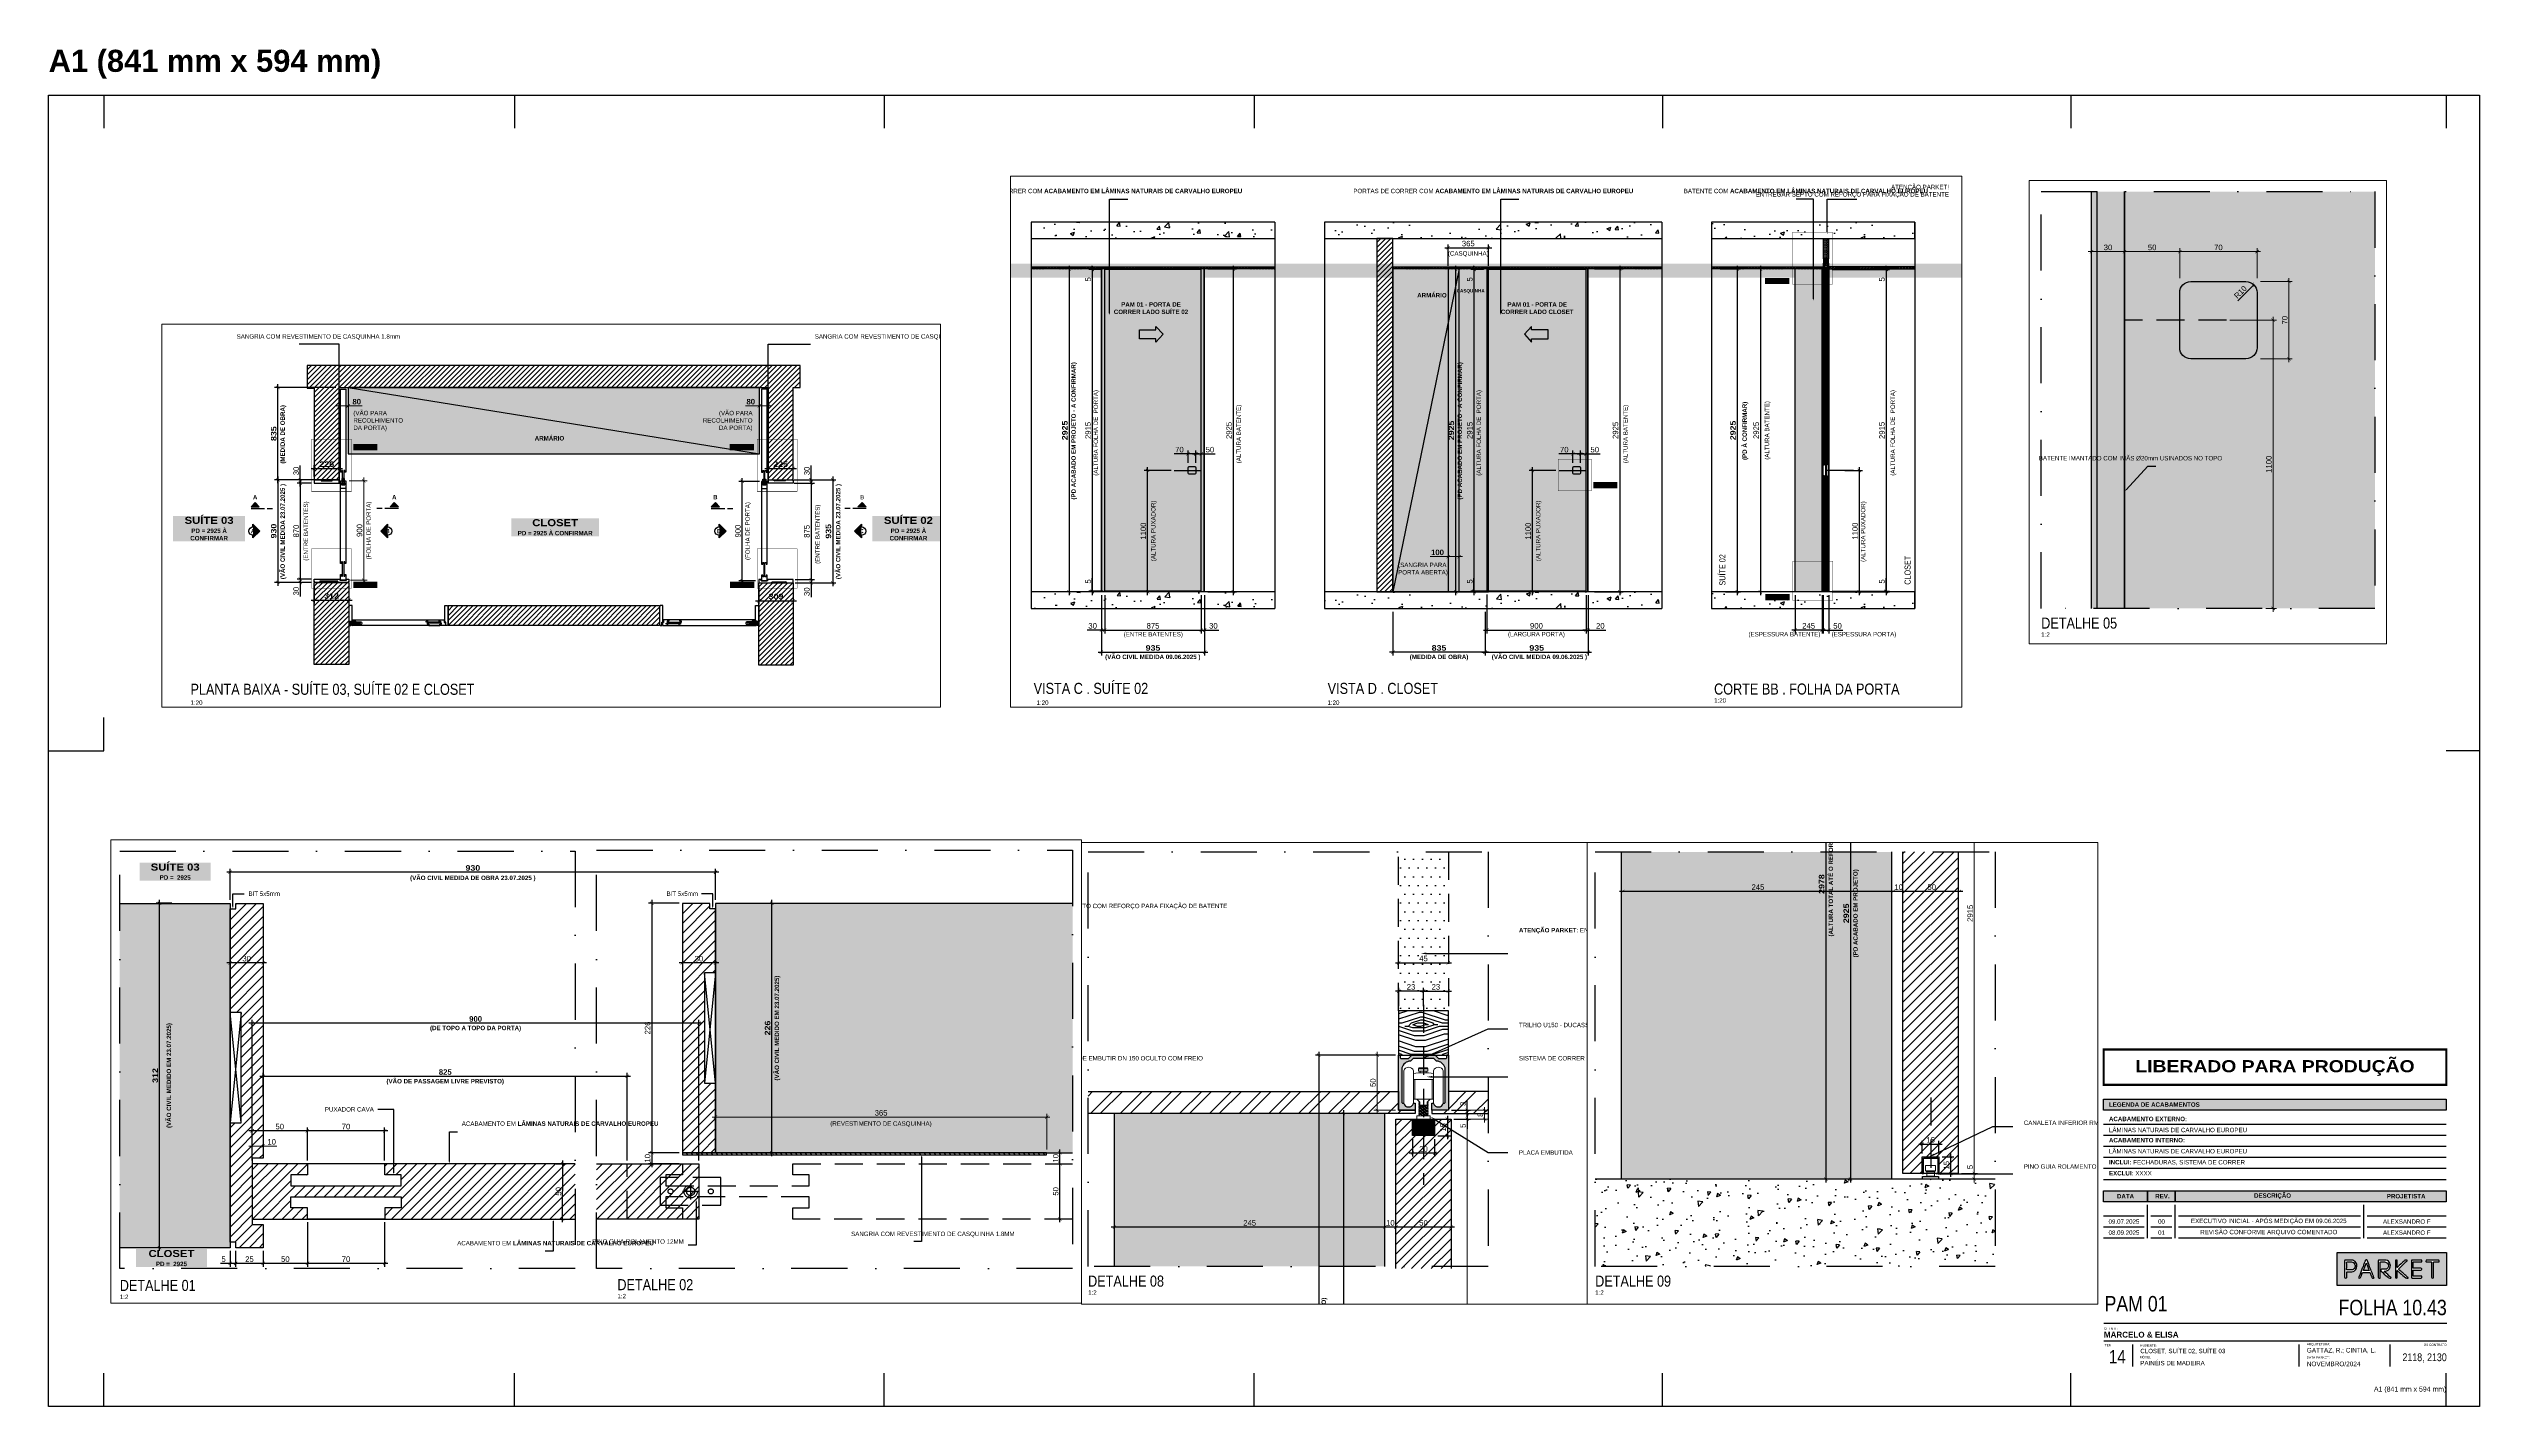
# Paper-space layout '14 - PORTA DE CORRER_F10' of a CAD drawing. Header units: millimetres. Extents: x 683 to 1784, y 0 to 615.
# The model-space entities are those that its viewports show. They can reach past a viewport. Long polylines and large blocks are cut down to what shows.
import ezdxf
from ezdxf import colors
from ezdxf.entities.mleader import LeaderData, LeaderLine
from ezdxf.enums import TextEntityAlignment as Align
from ezdxf.math import Vec2, Vec3

# ---------------------------------------------------------------- set-up
doc = ezdxf.new("R2010")
doc.units = ezdxf.units.MM
doc.header["$PDMODE"] = 3
for name, pattern in [('CENTER2', [1.125, 0.75, -0.125, 0.125, -0.125]), ('CONTINU', [0]), ('TRAÇO 1-1', [9.525, 6.35, -3.175]), ('TRAÇO E PONTO 1-1', [25.4, 12.7, -6.35, 0, -6.35])]:
    doc.linetypes.add(name, pattern=pattern)
doc.layers.add('_VIEWPORT', color=7, linetype='Continuous', plot=False)
for name, color, linetype in [('A-ANNO-DIMS', 7, 'Continuous'), ('AC-EQUIPAMENTO', 7, 'Continuous'), ('CORTE', 220, 'Continuous'), ('COTAS', 9, 'Continuous'), ('DETALHE', 10, 'Continuous'), ('FERRAGEM', 3, 'Continuous'), ('FORMATO', 9, 'Continuous'), ('GESSO', 1, 'Continuous'), ('HACHURA', 21, 'Continuous'), ('MARCENARIA', 4, 'Continuous'), ('MARCENARIA . M', 4, 'Continuous'), ('PAREDE', 94, 'Continuous'), ('PDF8_Geometry', 7, 'Continuous'), ('PROJEÇÃO', 8, 'Continuous'), ('TEXTO', 105, 'Continuous'), ('TEXTO TRAÇO PONTO', 105, 'TRAÇO E PONTO 1-1')]:
    doc.layers.add(name, color=color, linetype=linetype)
doc.layers.add('ARQ-COTA', color=12, linetype='Continuous', lineweight=9)
doc.styles.add('1-1', font='arial.ttf', dxfattribs={"height": 0.2})
doc.styles.add('Arial Bold', font='')
doc.styles.add('MEDIDA OFICIAL', font='ariblk.ttf')
doc.styles.add('PADRÃO', font='arial.ttf')
doc.styles.add('PADRÃO NEGRITO', font='arialbd.ttf')
doc.styles.get("Standard").update_dxf_attribs({"font": 'arial.ttf'})
doc.styles.add('TITULO', font='swissck.ttf')
doc.styles.get('Arial Bold').set_extended_font_data('Arial Black')
doc.dimstyles.new('1-2', dxfattribs={"dimscale": 2, "dimtxt": 2.5, "dimasz": 1.5, "dimexe": 1.5, "dimexo": 1.5, "dimtad": 1, "dimtxsty": 'PADRÃO', "dimblk": 'ARCHTICK', "dimcen": 2.5, "dimdle": 1.5, "dimclrd": 9, "dimclre": 9, "dimclrt": 6, "dimadec": 0, "dimazin": 0, "dimtfac": 1, "dimtmove": 0, "dimatfit": 3, "dimfxl": 1.25, "dimlwd": -1, "dimlwe": -1, "dimarcsym": 0})
doc.dimstyles.new('1-2 AZUL', dxfattribs={"dimscale": 2, "dimtxt": 2.5, "dimasz": 1.5, "dimexe": 1.5, "dimexo": 1.5, "dimtad": 1, "dimtxsty": 'PADRÃO NEGRITO', "dimblk": 'ARCHTICK', "dimcen": 2.5, "dimdle": 1.5, "dimclrd": 9, "dimclre": 9, "dimclrt": 170, "dimadec": 0, "dimazin": 0, "dimtfac": 1, "dimtmove": 0, "dimatfit": 3, "dimfxl": 1.25, "dimlwd": -1, "dimlwe": -1, "dimarcsym": 0})
doc.dimstyles.new('1-2 VERDE', dxfattribs={"dimscale": 2, "dimtxt": 2.5, "dimasz": 1.5, "dimexe": 1.5, "dimexo": 1.5, "dimtad": 1, "dimtxsty": 'PADRÃO NEGRITO', "dimblk": 'ARCHTICK', "dimcen": 2.5, "dimdle": 1.5, "dimclrd": 9, "dimclre": 9, "dimclrt": 102, "dimadec": 0, "dimazin": 0, "dimtfac": 1, "dimtmove": 0, "dimatfit": 3, "dimfxl": 1.25, "dimlwd": -1, "dimlwe": -1, "dimarcsym": 0})
doc.dimstyles.new('1-20', dxfattribs={"dimscale": 20, "dimtxt": 2.5, "dimasz": 1.5, "dimexe": 1.5, "dimexo": 1.5, "dimtad": 1, "dimtxsty": 'PADRÃO', "dimblk": 'ARCHTICK', "dimcen": 2.5, "dimdle": 1.5, "dimclrd": 9, "dimclre": 9, "dimclrt": 6, "dimadec": 0, "dimazin": 0, "dimtfac": 1, "dimtmove": 0, "dimatfit": 3, "dimfxl": 1.25, "dimlwd": -1, "dimlwe": -1, "dimarcsym": 0})
doc.dimstyles.new('1-20 AZUL', dxfattribs={"dimscale": 20, "dimtxt": 2.5, "dimasz": 1.5, "dimexe": 1.5, "dimexo": 1.5, "dimtad": 1, "dimtxsty": 'PADRÃO NEGRITO', "dimblk": 'ARCHTICK', "dimcen": 2.5, "dimdle": 1.5, "dimclrd": 9, "dimclre": 9, "dimclrt": 170, "dimadec": 0, "dimazin": 0, "dimtfac": 1, "dimtmove": 0, "dimatfit": 3, "dimfxl": 1.25, "dimlwd": -1, "dimlwe": -1, "dimarcsym": 0})
doc.dimstyles.new('Med. Ofic.1-2', dxfattribs={"dimscale": 2, "dimtxt": 2.5, "dimasz": 1.5, "dimexe": 1.5, "dimexo": 1.5, "dimtad": 1, "dimtxsty": 'MEDIDA OFICIAL', "dimblk": 'ARCHTICK', "dimcen": 2.5, "dimdle": 1.5, "dimclrd": 9, "dimclre": 9, "dimclrt": 10, "dimadec": 0, "dimazin": 0, "dimtfac": 1, "dimtmove": 0, "dimatfit": 3, "dimfxl": 1.25, "dimlwd": -1, "dimlwe": -1, "dimarcsym": 0})
doc.dimstyles.new('Med. Ofic.1-20', dxfattribs={"dimscale": 20, "dimtxt": 2.5, "dimasz": 1.5, "dimexe": 1.5, "dimexo": 1.5, "dimtad": 1, "dimtxsty": 'MEDIDA OFICIAL', "dimblk": 'ARCHTICK', "dimcen": 2.5, "dimdle": 1.5, "dimclrd": 9, "dimclre": 9, "dimclrt": 10, "dimadec": 0, "dimazin": 0, "dimtfac": 1, "dimtmove": 0, "dimatfit": 3, "dimfxl": 1.25, "dimlwd": -1, "dimlwe": -1, "dimarcsym": 0})

# ---------------------------------------------------------------- blocks, each defined once
blk = doc.blocks.new('LOGO PARKET DWG')
at = {"layer": 'TEXTO', "linetype": 'CONTINU', "true_color": 0x3f3f41}
h = blk.add_hatch(color=250, dxfattribs=at)
h.paths.add_polyline_path([(-36089, 12564), (-36089, 12739), (-36672, 12739), (-36672, 12564)])
edge = h.paths.add_edge_path(flags=16)
edge.add_spline(control_points=[(-36387, 12603), (-36394, 12602), (-36399, 12605), (-36404, 12610)], knot_values=[12, 12, 12, 12, 13, 13, 13, 13], degree=3, periodic=0)
edge.add_spline(control_points=[(-36404, 12610), (-36415, 12620), (-36427, 12630), (-36438, 12640)], knot_values=[13, 13, 13, 13, 14, 14, 14, 14], degree=3, periodic=0)
edge.add_spline(control_points=[(-36438, 12640), (-36440, 12642), (-36441, 12646), (-36439, 12648)], knot_values=[14, 14, 14, 14, 15, 15, 15, 15], degree=3, periodic=0)
edge.add_spline(control_points=[(-36439, 12648), (-36439, 12649), (-36437, 12650), (-36436, 12650)], knot_values=[15, 15, 15, 15, 16, 16, 16, 16], degree=3, periodic=0)
edge.add_spline(control_points=[(-36436, 12650), (-36430, 12650), (-36424, 12650), (-36418, 12650)], knot_values=[16, 16, 16, 16, 17, 17, 17, 17], degree=3, periodic=0)
edge.add_spline(control_points=[(-36418, 12650), (-36412, 12650), (-36406, 12652), (-36402, 12657)], knot_values=[17, 17, 17, 17, 18, 18, 18, 18], degree=3, periodic=0)
edge.add_spline(control_points=[(-36402, 12657), (-36395, 12667), (-36398, 12683), (-36411, 12687)], knot_values=[18, 18, 18, 18, 19, 19, 19, 19], degree=3, periodic=0)
edge.add_spline(control_points=[(-36411, 12687), (-36414, 12688), (-36416, 12689), (-36419, 12689)], knot_values=[19, 19, 19, 19, 20, 20, 20, 20], degree=3, periodic=0)
edge.add_spline(control_points=[(-36419, 12689), (-36426, 12689), (-36433, 12689), (-36440, 12689)], knot_values=[20, 20, 20, 20, 21, 21, 21, 21], degree=3, periodic=0)
edge.add_spline(control_points=[(-36440, 12689), (-36443, 12689), (-36443, 12688), (-36443, 12686)], knot_values=[21, 21, 21, 21, 22, 22, 22, 22], degree=3, periodic=0)
edge.add_spline(control_points=[(-36443, 12686), (-36443, 12660), (-36443, 12634), (-36443, 12608)], knot_values=[22, 22, 22, 22, 23, 23, 23, 23], degree=3, periodic=0)
edge.add_spline(control_points=[(-36443, 12608), (-36443, 12603), (-36443, 12603), (-36448, 12603)], knot_values=[23, 23, 23, 23, 24, 24, 24, 24], degree=3, periodic=0)
edge.add_spline(control_points=[(-36448, 12603), (-36453, 12603), (-36453, 12603), (-36453, 12609)], knot_values=[24, 24, 24, 24, 25, 25, 25, 25], degree=3, periodic=0)
edge.add_spline(control_points=[(-36453, 12609), (-36453, 12623), (-36453, 12637), (-36453, 12651)], knot_values=[25, 25, 25, 25, 26, 26, 26, 26], degree=3, periodic=0)
edge.add_spline(control_points=[(-36453, 12651), (-36453, 12666), (-36453, 12680), (-36453, 12695)], knot_values=[0, 0, 0, 0, 1, 1, 1, 1], degree=3, periodic=0)
edge.add_spline(control_points=[(-36453, 12695), (-36453, 12698), (-36453, 12699), (-36449, 12699)], knot_values=[1, 1, 1, 1, 2, 2, 2, 2], degree=3, periodic=0)
edge.add_spline(control_points=[(-36449, 12699), (-36439, 12699), (-36428, 12699), (-36418, 12699)], knot_values=[2, 2, 2, 2, 3, 3, 3, 3], degree=3, periodic=0)
edge.add_spline(control_points=[(-36418, 12699), (-36408, 12699), (-36400, 12695), (-36395, 12688)], knot_values=[3, 3, 3, 3, 4, 4, 4, 4], degree=3, periodic=0)
edge.add_spline(control_points=[(-36395, 12688), (-36389, 12680), (-36387, 12672), (-36389, 12663)], knot_values=[4, 4, 4, 4, 5, 5, 5, 5], degree=3, periodic=0)
edge.add_spline(control_points=[(-36389, 12663), (-36391, 12656), (-36394, 12650), (-36401, 12645)], knot_values=[5, 5, 5, 5, 6, 6, 6, 6], degree=3, periodic=0)
edge.add_spline(control_points=[(-36401, 12645), (-36406, 12642), (-36411, 12640), (-36418, 12640)], knot_values=[6, 6, 6, 6, 7, 7, 7, 7], degree=3, periodic=0)
edge.add_spline(control_points=[(-36418, 12640), (-36419, 12640), (-36420, 12639), (-36421, 12639)], knot_values=[7, 7, 7, 7, 8, 8, 8, 8], degree=3, periodic=0)
edge.add_spline(control_points=[(-36421, 12639), (-36420, 12638), (-36420, 12637), (-36419, 12636)], knot_values=[8, 8, 8, 8, 9, 9, 9, 9], degree=3, periodic=0)
edge.add_spline(control_points=[(-36419, 12636), (-36408, 12626), (-36397, 12617), (-36386, 12607)], knot_values=[9, 9, 9, 9, 10, 10, 10, 10], degree=3, periodic=0)
edge.add_spline(control_points=[(-36386, 12607), (-36385, 12606), (-36385, 12605), (-36384, 12604)], knot_values=[10, 10, 10, 10, 11, 11, 11, 11], degree=3, periodic=0)
edge.add_spline(control_points=[(-36384, 12604), (-36385, 12604), (-36386, 12604), (-36387, 12603)], knot_values=[11, 11, 11, 11, 12, 12, 12, 12], degree=3, periodic=0)
edge = h.paths.add_edge_path(flags=16)
edge.add_spline(control_points=[(-36356, 12603), (-36362, 12603), (-36362, 12603), (-36362, 12609)], knot_values=[3, 3, 3, 3, 4, 4, 4, 4], degree=3, periodic=0)
edge.add_spline(control_points=[(-36362, 12609), (-36362, 12638), (-36362, 12666), (-36362, 12695)], knot_values=[4, 4, 4, 4, 5, 5, 5, 5], degree=3, periodic=0)
edge.add_spline(control_points=[(-36362, 12695), (-36362, 12698), (-36362, 12699), (-36358, 12699)], knot_values=[5, 5, 5, 5, 6, 6, 6, 6], degree=3, periodic=0)
edge.add_spline(control_points=[(-36358, 12699), (-36352, 12699), (-36352, 12699), (-36352, 12693)], knot_values=[6, 6, 6, 6, 7, 7, 7, 7], degree=3, periodic=0)
edge.add_spline(control_points=[(-36352, 12693), (-36352, 12682), (-36352, 12672), (-36352, 12661)], knot_values=[7, 7, 7, 7, 8, 8, 8, 8], degree=3, periodic=0)
edge.add_spline(control_points=[(-36352, 12661), (-36352, 12661), (-36352, 12660), (-36352, 12659)], knot_values=[8, 8, 8, 8, 9, 9, 9, 9], degree=3, periodic=0)
edge.add_spline(control_points=[(-36352, 12659), (-36351, 12660), (-36350, 12661), (-36350, 12661)], knot_values=[9, 9, 9, 9, 10, 10, 10, 10], degree=3, periodic=0)
edge.add_spline(control_points=[(-36350, 12661), (-36338, 12673), (-36326, 12684), (-36314, 12696)], knot_values=[10, 10, 10, 10, 11, 11, 11, 11], degree=3, periodic=0)
edge.add_spline(control_points=[(-36314, 12696), (-36312, 12698), (-36310, 12699), (-36307, 12699)], knot_values=[11, 11, 11, 11, 12, 12, 12, 12], degree=3, periodic=0)
edge.add_spline(control_points=[(-36307, 12699), (-36305, 12698), (-36303, 12699), (-36301, 12699)], knot_values=[12, 12, 12, 12, 13, 13, 13, 13], degree=3, periodic=0)
edge.add_spline(control_points=[(-36301, 12699), (-36301, 12699), (-36300, 12698), (-36300, 12698)], knot_values=[13, 13, 13, 13, 14, 14, 14, 14], degree=3, periodic=0)
edge.add_spline(control_points=[(-36300, 12698), (-36300, 12697), (-36300, 12696), (-36300, 12696)], knot_values=[14, 14, 14, 14, 15, 15, 15, 15], degree=3, periodic=0)
edge.add_spline(control_points=[(-36300, 12696), (-36314, 12682), (-36328, 12669), (-36342, 12655)], knot_values=[15, 15, 15, 15, 16, 16, 16, 16], degree=3, periodic=0)
edge.add_spline(control_points=[(-36342, 12655), (-36343, 12655), (-36343, 12654), (-36343, 12654)], knot_values=[16, 16, 16, 16, 17, 17, 17, 17], degree=3, periodic=0)
edge.add_spline(control_points=[(-36343, 12654), (-36346, 12651), (-36346, 12651), (-36343, 12649)], knot_values=[17, 17, 17, 17, 18, 18, 18, 18], degree=3, periodic=0)
edge.add_spline(control_points=[(-36343, 12649), (-36329, 12637), (-36315, 12624), (-36301, 12612)], knot_values=[18, 18, 18, 18, 19, 19, 19, 19], degree=3, periodic=0)
edge.add_spline(control_points=[(-36301, 12612), (-36300, 12611), (-36298, 12609), (-36296, 12607)], knot_values=[19, 19, 19, 19, 20, 20, 20, 20], degree=3, periodic=0)
edge.add_spline(control_points=[(-36296, 12607), (-36295, 12607), (-36294, 12606), (-36293, 12605)], knot_values=[20, 20, 20, 20, 21, 21, 21, 21], degree=3, periodic=0)
edge.add_spline(control_points=[(-36293, 12605), (-36293, 12605), (-36293, 12604), (-36293, 12604)], knot_values=[21, 21, 21, 21, 22, 22, 22, 22], degree=3, periodic=0)
edge.add_spline(control_points=[(-36296, 12603), (-36295, 12603), (-36294, 12604), (-36293, 12604)], knot_values=[22, 22, 22, 22, 23, 23, 23, 23], degree=3, periodic=0)
edge.add_spline(control_points=[(-36296, 12603), (-36299, 12603), (-36302, 12603), (-36305, 12604)], knot_values=[23, 23, 23, 23, 24, 24, 24, 24], degree=3, periodic=0)
edge.add_spline(control_points=[(-36305, 12604), (-36306, 12604), (-36307, 12604), (-36307, 12605)], knot_values=[24, 24, 24, 24, 25, 25, 25, 25], degree=3, periodic=0)
edge.add_spline(control_points=[(-36307, 12605), (-36317, 12613), (-36327, 12622), (-36337, 12630)], knot_values=[25, 25, 25, 25, 26, 26, 26, 26], degree=3, periodic=0)
edge.add_spline(control_points=[(-36337, 12630), (-36341, 12634), (-36345, 12638), (-36350, 12642)], knot_values=[26, 26, 26, 26, 27, 27, 27, 27], degree=3, periodic=0)
edge.add_spline(control_points=[(-36350, 12642), (-36350, 12643), (-36351, 12643), (-36352, 12644)], knot_values=[27, 27, 27, 27, 28, 28, 28, 28], degree=3, periodic=0)
edge.add_spline(control_points=[(-36352, 12644), (-36352, 12642), (-36352, 12641), (-36352, 12640)], knot_values=[0, 0, 0, 0, 1, 1, 1, 1], degree=3, periodic=0)
edge.add_spline(control_points=[(-36352, 12640), (-36352, 12629), (-36352, 12618), (-36352, 12607)], knot_values=[1, 1, 1, 1, 2, 2, 2, 2], degree=3, periodic=0)
edge.add_spline(control_points=[(-36352, 12607), (-36352, 12604), (-36353, 12603), (-36356, 12603)], knot_values=[2, 2, 2, 2, 3, 3, 3, 3], degree=3, periodic=0)
edge = h.paths.add_edge_path(flags=16)
edge.add_spline(control_points=[(-36476, 12606), (-36475, 12604), (-36475, 12603), (-36478, 12603)], knot_values=[11, 11, 11, 11, 12, 12, 12, 12], degree=3, periodic=0)
edge.add_spline(control_points=[(-36478, 12603), (-36487, 12604), (-36485, 12603), (-36488, 12611)], knot_values=[12, 12, 12, 12, 13, 13, 13, 13], degree=3, periodic=0)
edge.add_spline(control_points=[(-36488, 12611), (-36491, 12618), (-36494, 12624), (-36497, 12631)], knot_values=[13, 13, 13, 13, 14, 14, 14, 14], degree=3, periodic=0)
edge.add_spline(control_points=[(-36497, 12631), (-36497, 12632), (-36499, 12633), (-36500, 12633)], knot_values=[14, 14, 14, 14, 15, 15, 15, 15], degree=3, periodic=0)
edge.add_spline(control_points=[(-36500, 12633), (-36511, 12633), (-36522, 12633), (-36534, 12633)], knot_values=[15, 15, 15, 15, 16, 16, 16, 16], degree=3, periodic=0)
edge.add_spline(control_points=[(-36534, 12633), (-36536, 12633), (-36537, 12632), (-36538, 12630)], knot_values=[16, 16, 16, 16, 17, 17, 17, 17], degree=3, periodic=0)
edge.add_spline(control_points=[(-36538, 12630), (-36540, 12623), (-36544, 12615), (-36547, 12607)], knot_values=[17, 17, 17, 17, 18, 18, 18, 18], degree=3, periodic=0)
edge.add_spline(control_points=[(-36547, 12607), (-36548, 12604), (-36550, 12603), (-36553, 12603)], knot_values=[18, 18, 18, 18, 19, 19, 19, 19], degree=3, periodic=0)
edge.add_spline(control_points=[(-36553, 12603), (-36559, 12603), (-36559, 12603), (-36557, 12609)], knot_values=[0, 0, 0, 0, 1, 1, 1, 1], degree=3, periodic=0)
edge.add_spline(control_points=[(-36557, 12609), (-36554, 12615), (-36552, 12620), (-36550, 12625)], knot_values=[1, 1, 1, 1, 2, 2, 2, 2], degree=3, periodic=0)
edge.add_spline(control_points=[(-36550, 12625), (-36547, 12632), (-36545, 12639), (-36542, 12646)], knot_values=[2, 2, 2, 2, 3, 3, 3, 3], degree=3, periodic=0)
edge.add_spline(control_points=[(-36542, 12646), (-36539, 12652), (-36537, 12659), (-36534, 12665)], knot_values=[3, 3, 3, 3, 4, 4, 4, 4], degree=3, periodic=0)
edge.add_spline(control_points=[(-36534, 12665), (-36532, 12671), (-36530, 12676), (-36528, 12682)], knot_values=[4, 4, 4, 4, 5, 5, 5, 5], degree=3, periodic=0)
edge.add_spline(control_points=[(-36528, 12682), (-36526, 12687), (-36524, 12692), (-36522, 12697)], knot_values=[5, 5, 5, 5, 6, 6, 6, 6], degree=3, periodic=0)
edge.add_spline(control_points=[(-36522, 12697), (-36521, 12699), (-36520, 12700), (-36518, 12700)], knot_values=[6, 6, 6, 6, 7, 7, 7, 7], degree=3, periodic=0)
edge.add_spline(control_points=[(-36518, 12700), (-36516, 12700), (-36513, 12701), (-36512, 12698)], knot_values=[7, 7, 7, 7, 8, 8, 8, 8], degree=3, periodic=0)
edge.add_spline(control_points=[(-36512, 12698), (-36508, 12686), (-36503, 12675), (-36499, 12664)], knot_values=[8, 8, 8, 8, 9, 9, 9, 9], degree=3, periodic=0)
edge.add_spline(control_points=[(-36499, 12664), (-36495, 12654), (-36491, 12645), (-36487, 12635)], knot_values=[9, 9, 9, 9, 10, 10, 10, 10], degree=3, periodic=0)
edge.add_spline(control_points=[(-36487, 12635), (-36484, 12625), (-36480, 12616), (-36476, 12606)], knot_values=[10, 10, 10, 10, 11, 11, 11, 11], degree=3, periodic=0)
edge = h.paths.add_edge_path(flags=0)
edge.add_spline(control_points=[(-36502, 12645), (-36502, 12644), (-36502, 12643), (-36504, 12643)], knot_values=[4, 4, 4, 4, 5, 5, 5, 5], degree=3, periodic=0)
edge.add_spline(control_points=[(-36504, 12643), (-36513, 12643), (-36521, 12643), (-36530, 12643)], knot_values=[3, 3, 3, 3, 4, 4, 4, 4], degree=3, periodic=0)
edge.add_spline(control_points=[(-36530, 12643), (-36532, 12643), (-36532, 12644), (-36532, 12645)], knot_values=[2, 2, 2, 2, 3, 3, 3, 3], degree=3, periodic=0)
edge.add_spline(control_points=[(-36532, 12645), (-36527, 12657), (-36522, 12669), (-36518, 12681)], knot_values=[1, 1, 1, 1, 2, 2, 2, 2], degree=3, periodic=0)
edge.add_spline(control_points=[(-36518, 12681), (-36517, 12682), (-36517, 12682), (-36517, 12682)], knot_values=[0, 0, 0, 0, 1, 1, 1, 1], degree=3, periodic=0)
edge.add_spline(control_points=[(-36517, 12682), (-36515, 12679), (-36514, 12676), (-36513, 12673)], knot_values=[7, 7, 7, 7, 8, 8, 8, 8], degree=3, periodic=0)
edge.add_spline(control_points=[(-36513, 12673), (-36510, 12666), (-36507, 12659), (-36505, 12652)], knot_values=[6, 6, 6, 6, 7, 7, 7, 7], degree=3, periodic=0)
edge.add_spline(control_points=[(-36505, 12652), (-36504, 12650), (-36503, 12647), (-36502, 12645)], knot_values=[5, 5, 5, 5, 6, 6, 6, 6], degree=3, periodic=0)
edge = h.paths.add_edge_path(flags=16)
edge.add_spline(control_points=[(-36273, 12603), (-36277, 12603), (-36277, 12604), (-36277, 12607)], knot_values=[21, 21, 21, 21, 22, 22, 22, 22], degree=3, periodic=0)
edge.add_spline(control_points=[(-36277, 12607), (-36277, 12622), (-36277, 12637), (-36277, 12651)], knot_values=[22, 22, 22, 22, 23, 23, 23, 23], degree=3, periodic=0)
edge.add_spline(control_points=[(-36277, 12651), (-36277, 12666), (-36277, 12680), (-36277, 12695)], knot_values=[0, 0, 0, 0, 1, 1, 1, 1], degree=3, periodic=0)
edge.add_spline(control_points=[(-36277, 12695), (-36277, 12698), (-36277, 12699), (-36273, 12699)], knot_values=[1, 1, 1, 1, 2, 2, 2, 2], degree=3, periodic=0)
edge.add_spline(control_points=[(-36273, 12699), (-36257, 12699), (-36241, 12699), (-36225, 12699)], knot_values=[2, 2, 2, 2, 3, 3, 3, 3], degree=3, periodic=0)
edge.add_spline(control_points=[(-36225, 12699), (-36222, 12699), (-36221, 12698), (-36221, 12695)], knot_values=[3, 3, 3, 3, 4, 4, 4, 4], degree=3, periodic=0)
edge.add_spline(control_points=[(-36221, 12695), (-36221, 12688), (-36221, 12689), (-36227, 12689)], knot_values=[4, 4, 4, 4, 5, 5, 5, 5], degree=3, periodic=0)
edge.add_spline(control_points=[(-36227, 12689), (-36240, 12689), (-36252, 12689), (-36265, 12689)], knot_values=[5, 5, 5, 5, 6, 6, 6, 6], degree=3, periodic=0)
edge.add_spline(control_points=[(-36265, 12689), (-36267, 12689), (-36268, 12688), (-36268, 12686)], knot_values=[6, 6, 6, 6, 7, 7, 7, 7], degree=3, periodic=0)
edge.add_spline(control_points=[(-36268, 12686), (-36268, 12677), (-36268, 12668), (-36268, 12659)], knot_values=[7, 7, 7, 7, 8, 8, 8, 8], degree=3, periodic=0)
edge.add_spline(control_points=[(-36268, 12659), (-36268, 12656), (-36267, 12656), (-36264, 12656)], knot_values=[8, 8, 8, 8, 9, 9, 9, 9], degree=3, periodic=0)
edge.add_spline(control_points=[(-36264, 12656), (-36251, 12656), (-36239, 12656), (-36226, 12656)], knot_values=[9, 9, 9, 9, 10, 10, 10, 10], degree=3, periodic=0)
edge.add_spline(control_points=[(-36226, 12656), (-36222, 12656), (-36222, 12655), (-36222, 12652)], knot_values=[10, 10, 10, 10, 11, 11, 11, 11], degree=3, periodic=0)
edge.add_spline(control_points=[(-36222, 12652), (-36222, 12651), (-36222, 12651), (-36222, 12650)], knot_values=[11, 11, 11, 11, 12, 12, 12, 12], degree=3, periodic=0)
edge.add_spline(control_points=[(-36222, 12650), (-36222, 12647), (-36223, 12646), (-36226, 12646)], knot_values=[12, 12, 12, 12, 13, 13, 13, 13], degree=3, periodic=0)
edge.add_spline(control_points=[(-36226, 12646), (-36239, 12646), (-36252, 12646), (-36265, 12646)], knot_values=[13, 13, 13, 13, 14, 14, 14, 14], degree=3, periodic=0)
edge.add_spline(control_points=[(-36265, 12646), (-36267, 12646), (-36268, 12646), (-36268, 12643)], knot_values=[14, 14, 14, 14, 15, 15, 15, 15], degree=3, periodic=0)
edge.add_spline(control_points=[(-36268, 12643), (-36267, 12634), (-36268, 12625), (-36268, 12616)], knot_values=[15, 15, 15, 15, 16, 16, 16, 16], degree=3, periodic=0)
edge.add_spline(control_points=[(-36268, 12616), (-36268, 12613), (-36267, 12613), (-36264, 12613)], knot_values=[16, 16, 16, 16, 17, 17, 17, 17], degree=3, periodic=0)
edge.add_spline(control_points=[(-36264, 12613), (-36251, 12613), (-36238, 12613), (-36224, 12613)], knot_values=[17, 17, 17, 17, 18, 18, 18, 18], degree=3, periodic=0)
edge.add_spline(control_points=[(-36224, 12613), (-36221, 12613), (-36221, 12613), (-36221, 12610)], knot_values=[18, 18, 18, 18, 19, 19, 19, 19], degree=3, periodic=0)
edge.add_spline(control_points=[(-36221, 12610), (-36221, 12603), (-36221, 12603), (-36227, 12603)], knot_values=[19, 19, 19, 19, 20, 20, 20, 20], degree=3, periodic=0)
edge.add_spline(control_points=[(-36227, 12603), (-36242, 12603), (-36258, 12603), (-36273, 12603)], knot_values=[20, 20, 20, 20, 21, 21, 21, 21], degree=3, periodic=0)
edge = h.paths.add_edge_path(flags=16)
edge.add_spline(control_points=[(-36567, 12665), (-36568, 12655), (-36572, 12648), (-36580, 12642)], knot_values=[5, 5, 5, 5, 6, 6, 6, 6], degree=3, periodic=0)
edge.add_spline(control_points=[(-36580, 12642), (-36584, 12639), (-36589, 12637), (-36594, 12637)], knot_values=[6, 6, 6, 6, 7, 7, 7, 7], degree=3, periodic=0)
edge.add_spline(control_points=[(-36594, 12637), (-36601, 12637), (-36609, 12637), (-36617, 12637)], knot_values=[7, 7, 7, 7, 8, 8, 8, 8], degree=3, periodic=0)
edge.add_spline(control_points=[(-36617, 12637), (-36621, 12637), (-36621, 12637), (-36621, 12633)], knot_values=[8, 8, 8, 8, 9, 9, 9, 9], degree=3, periodic=0)
edge.add_spline(control_points=[(-36621, 12633), (-36621, 12624), (-36621, 12616), (-36621, 12607)], knot_values=[9, 9, 9, 9, 10, 10, 10, 10], degree=3, periodic=0)
edge.add_spline(control_points=[(-36621, 12607), (-36621, 12604), (-36622, 12603), (-36625, 12603)], knot_values=[10, 10, 10, 10, 11, 11, 11, 11], degree=3, periodic=0)
edge.add_spline(control_points=[(-36625, 12603), (-36632, 12603), (-36632, 12603), (-36632, 12610)], knot_values=[11, 11, 11, 11, 12, 12, 12, 12], degree=3, periodic=0)
edge.add_spline(control_points=[(-36632, 12610), (-36632, 12624), (-36632, 12637), (-36632, 12651)], knot_values=[12, 12, 12, 12, 13, 13, 13, 13], degree=3, periodic=0)
edge.add_spline(control_points=[(-36632, 12651), (-36632, 12666), (-36632, 12680), (-36632, 12695)], knot_values=[0, 0, 0, 0, 1, 1, 1, 1], degree=3, periodic=0)
edge.add_spline(control_points=[(-36632, 12695), (-36632, 12698), (-36631, 12699), (-36628, 12699)], knot_values=[1, 1, 1, 1, 2, 2, 2, 2], degree=3, periodic=0)
edge.add_spline(control_points=[(-36628, 12699), (-36618, 12699), (-36607, 12699), (-36597, 12699)], knot_values=[2, 2, 2, 2, 3, 3, 3, 3], degree=3, periodic=0)
edge.add_spline(control_points=[(-36597, 12699), (-36586, 12699), (-36578, 12695), (-36572, 12686)], knot_values=[3, 3, 3, 3, 4, 4, 4, 4], degree=3, periodic=0)
edge.add_spline(control_points=[(-36572, 12686), (-36568, 12680), (-36567, 12673), (-36567, 12665)], knot_values=[4, 4, 4, 4, 5, 5, 5, 5], degree=3, periodic=0)
edge = h.paths.add_edge_path(flags=0)
edge.add_spline(control_points=[(-36578, 12676), (-36576, 12669), (-36576, 12662), (-36580, 12655)], knot_values=[4, 4, 4, 4, 5, 5, 5, 5], degree=3, periodic=0)
edge.add_spline(control_points=[(-36580, 12655), (-36583, 12650), (-36588, 12647), (-36594, 12647)], knot_values=[3, 3, 3, 3, 4, 4, 4, 4], degree=3, periodic=0)
edge.add_spline(control_points=[(-36594, 12647), (-36602, 12646), (-36611, 12647), (-36619, 12647)], knot_values=[2, 2, 2, 2, 3, 3, 3, 3], degree=3, periodic=0)
edge.add_spline(control_points=[(-36619, 12647), (-36621, 12647), (-36622, 12648), (-36622, 12649)], knot_values=[1, 1, 1, 1, 2, 2, 2, 2], degree=3, periodic=0)
edge.add_spline(control_points=[(-36622, 12649), (-36621, 12655), (-36621, 12662), (-36621, 12668)], knot_values=[0, 0, 0, 0, 1, 1, 1, 1], degree=3, periodic=0)
edge.add_spline(control_points=[(-36621, 12668), (-36621, 12674), (-36621, 12680), (-36622, 12686)], knot_values=[8, 8, 8, 8, 9, 9, 9, 9], degree=3, periodic=0)
edge.add_spline(control_points=[(-36622, 12686), (-36622, 12688), (-36621, 12689), (-36619, 12689)], knot_values=[7, 7, 7, 7, 8, 8, 8, 8], degree=3, periodic=0)
edge.add_spline(control_points=[(-36619, 12689), (-36611, 12689), (-36603, 12689), (-36596, 12689)], knot_values=[6, 6, 6, 6, 7, 7, 7, 7], degree=3, periodic=0)
edge.add_spline(control_points=[(-36596, 12689), (-36588, 12689), (-36581, 12684), (-36578, 12676)], knot_values=[5, 5, 5, 5, 6, 6, 6, 6], degree=3, periodic=0)
edge = h.paths.add_edge_path(flags=16)
edge.add_spline(control_points=[(-36196, 12689), (-36199, 12689), (-36199, 12689), (-36199, 12692)], knot_values=[6, 6, 6, 6, 7, 7, 7, 7], degree=3, periodic=0)
edge.add_spline(control_points=[(-36199, 12692), (-36199, 12699), (-36199, 12699), (-36193, 12699)], knot_values=[7, 7, 7, 7, 8, 8, 8, 8], degree=3, periodic=0)
edge.add_spline(control_points=[(-36193, 12699), (-36173, 12699), (-36152, 12699), (-36132, 12699)], knot_values=[8, 8, 8, 8, 9, 9, 9, 9], degree=3, periodic=0)
edge.add_spline(control_points=[(-36132, 12699), (-36130, 12699), (-36129, 12698), (-36129, 12696)], knot_values=[9, 9, 9, 9, 10, 10, 10, 10], degree=3, periodic=0)
edge.add_spline(control_points=[(-36129, 12696), (-36129, 12688), (-36128, 12689), (-36136, 12689)], knot_values=[10, 10, 10, 10, 11, 11, 11, 11], degree=3, periodic=0)
edge.add_spline(control_points=[(-36136, 12689), (-36143, 12689), (-36150, 12689), (-36156, 12689)], knot_values=[11, 11, 11, 11, 12, 12, 12, 12], degree=3, periodic=0)
edge.add_spline(control_points=[(-36156, 12689), (-36159, 12689), (-36159, 12688), (-36159, 12686)], knot_values=[12, 12, 12, 12, 13, 13, 13, 13], degree=3, periodic=0)
edge.add_spline(control_points=[(-36159, 12686), (-36159, 12673), (-36159, 12660), (-36159, 12646)], knot_values=[13, 13, 13, 13, 14, 14, 14, 14], degree=3, periodic=0)
edge.add_spline(control_points=[(-36159, 12646), (-36159, 12633), (-36159, 12620), (-36159, 12607)], knot_values=[0, 0, 0, 0, 1, 1, 1, 1], degree=3, periodic=0)
edge.add_spline(control_points=[(-36159, 12607), (-36159, 12604), (-36160, 12603), (-36163, 12603)], knot_values=[1, 1, 1, 1, 2, 2, 2, 2], degree=3, periodic=0)
edge.add_spline(control_points=[(-36163, 12603), (-36170, 12603), (-36169, 12603), (-36169, 12609)], knot_values=[2, 2, 2, 2, 3, 3, 3, 3], degree=3, periodic=0)
edge.add_spline(control_points=[(-36169, 12609), (-36169, 12635), (-36169, 12661), (-36169, 12686)], knot_values=[3, 3, 3, 3, 4, 4, 4, 4], degree=3, periodic=0)
edge.add_spline(control_points=[(-36169, 12686), (-36169, 12689), (-36170, 12689), (-36171, 12689)], knot_values=[4, 4, 4, 4, 5, 5, 5, 5], degree=3, periodic=0)
edge.add_spline(control_points=[(-36171, 12689), (-36180, 12689), (-36188, 12689), (-36196, 12689)], knot_values=[5, 5, 5, 5, 6, 6, 6, 6], degree=3, periodic=0)
at = {"layer": 'MARCENARIA . M', "color": 250, "true_color": 0x3f3f41}
blk.add_lwpolyline([(-36672, 12739), (-36089, 12739), (-36089, 12564), (-36672, 12564)], close=True, dxfattribs=at)
at = {"layer": 'TEXTO', "color": 250, "linetype": 'CONTINU', "true_color": 0x3f3f41}
for points, knots in [([(-36632, 12651), (-36632, 12666), (-36632, 12680), (-36632, 12695), (-36632, 12698), (-36631, 12699), (-36628, 12699), (-36618, 12699), (-36607, 12699), (-36597, 12699), (-36586, 12699), (-36578, 12695), (-36572, 12686), (-36568, 12680), (-36567, 12673), (-36567, 12665), (-36568, 12655), (-36572, 12648), (-36580, 12642), (-36584, 12639), (-36589, 12637), (-36594, 12637), (-36601, 12637), (-36609, 12637), (-36617, 12637), (-36621, 12637), (-36621, 12637), (-36621, 12633), (-36621, 12624), (-36621, 12616), (-36621, 12607), (-36621, 12604), (-36622, 12603), (-36625, 12603), (-36632, 12603), (-36632, 12603), (-36632, 12610), (-36632, 12624), (-36632, 12637), (-36632, 12651)], [0, 0, 0, 0, 1, 1, 1, 2, 2, 2, 3, 3, 3, 4, 4, 4, 5, 5, 5, 6, 6, 6, 7, 7, 7, 8, 8, 8, 9, 9, 9, 10, 10, 10, 11, 11, 11, 12, 12, 12, 13, 13, 13, 13]), ([(-36621, 12668), (-36621, 12662), (-36621, 12655), (-36622, 12649), (-36622, 12648), (-36621, 12647), (-36619, 12647), (-36611, 12647), (-36602, 12646), (-36594, 12647), (-36588, 12647), (-36583, 12650), (-36580, 12655), (-36576, 12662), (-36576, 12669), (-36578, 12676), (-36581, 12684), (-36588, 12689), (-36596, 12689), (-36603, 12689), (-36611, 12689), (-36619, 12689), (-36621, 12689), (-36622, 12688), (-36622, 12686), (-36621, 12680), (-36621, 12674), (-36621, 12668)], [0, 0, 0, 0, 1, 1, 1, 2, 2, 2, 3, 3, 3, 4, 4, 4, 5, 5, 5, 6, 6, 6, 7, 7, 7, 8, 8, 8, 9, 9, 9, 9]), ([(-36553, 12603), (-36559, 12603), (-36559, 12603), (-36557, 12609), (-36554, 12615), (-36552, 12620), (-36550, 12625), (-36547, 12632), (-36545, 12639), (-36542, 12646), (-36539, 12652), (-36537, 12659), (-36534, 12665), (-36532, 12671), (-36530, 12676), (-36528, 12682), (-36526, 12687), (-36524, 12692), (-36522, 12697), (-36521, 12699), (-36520, 12700), (-36518, 12700), (-36516, 12700), (-36513, 12701), (-36512, 12698), (-36508, 12686), (-36503, 12675), (-36499, 12664), (-36495, 12654), (-36491, 12645), (-36487, 12635), (-36484, 12625), (-36480, 12616), (-36476, 12606), (-36475, 12604), (-36475, 12603), (-36478, 12603), (-36487, 12604), (-36485, 12603), (-36488, 12611), (-36491, 12618), (-36494, 12624), (-36497, 12631), (-36497, 12632), (-36499, 12633), (-36500, 12633), (-36511, 12633), (-36522, 12633), (-36534, 12633), (-36536, 12633), (-36537, 12632), (-36538, 12630), (-36540, 12623), (-36544, 12615), (-36547, 12607), (-36548, 12604), (-36550, 12603), (-36553, 12603)], [0, 0, 0, 0, 1, 1, 1, 2, 2, 2, 3, 3, 3, 4, 4, 4, 5, 5, 5, 6, 6, 6, 7, 7, 7, 8, 8, 8, 9, 9, 9, 10, 10, 10, 11, 11, 11, 12, 12, 12, 13, 13, 13, 14, 14, 14, 15, 15, 15, 16, 16, 16, 17, 17, 17, 18, 18, 18, 19, 19, 19, 19]), ([(-36517, 12682), (-36517, 12682), (-36517, 12682), (-36518, 12681), (-36522, 12669), (-36527, 12657), (-36532, 12645), (-36532, 12644), (-36532, 12643), (-36530, 12643), (-36521, 12643), (-36513, 12643), (-36504, 12643), (-36502, 12643), (-36502, 12644), (-36502, 12645), (-36503, 12647), (-36504, 12650), (-36505, 12652), (-36507, 12659), (-36510, 12666), (-36513, 12673), (-36514, 12676), (-36515, 12679), (-36517, 12682)], [0, 0, 0, 0, 1, 1, 1, 2, 2, 2, 3, 3, 3, 4, 4, 4, 5, 5, 5, 6, 6, 6, 7, 7, 7, 8, 8, 8, 8]), ([(-36453, 12651), (-36453, 12666), (-36453, 12680), (-36453, 12695), (-36453, 12698), (-36453, 12699), (-36449, 12699), (-36439, 12699), (-36428, 12699), (-36418, 12699), (-36408, 12699), (-36400, 12695), (-36395, 12688), (-36389, 12680), (-36387, 12672), (-36389, 12663), (-36391, 12656), (-36394, 12650), (-36401, 12645), (-36406, 12642), (-36411, 12640), (-36418, 12640), (-36419, 12640), (-36420, 12639), (-36421, 12639), (-36420, 12638), (-36420, 12637), (-36419, 12636), (-36408, 12626), (-36397, 12617), (-36386, 12607), (-36385, 12606), (-36385, 12605), (-36384, 12604), (-36385, 12604), (-36386, 12604), (-36387, 12603), (-36394, 12602), (-36399, 12605), (-36404, 12610), (-36415, 12620), (-36427, 12630), (-36438, 12640), (-36440, 12642), (-36441, 12646), (-36439, 12648), (-36439, 12649), (-36437, 12650), (-36436, 12650), (-36430, 12650), (-36424, 12650), (-36418, 12650), (-36412, 12650), (-36406, 12652), (-36402, 12657), (-36395, 12667), (-36398, 12683), (-36411, 12687), (-36414, 12688), (-36416, 12689), (-36419, 12689), (-36426, 12689), (-36433, 12689), (-36440, 12689), (-36443, 12689), (-36443, 12688), (-36443, 12686), (-36443, 12660), (-36443, 12634), (-36443, 12608), (-36443, 12603), (-36443, 12603), (-36448, 12603), (-36453, 12603), (-36453, 12603), (-36453, 12609), (-36453, 12623), (-36453, 12637), (-36453, 12651)], [0, 0, 0, 0, 1, 1, 1, 2, 2, 2, 3, 3, 3, 4, 4, 4, 5, 5, 5, 6, 6, 6, 7, 7, 7, 8, 8, 8, 9, 9, 9, 10, 10, 10, 11, 11, 11, 12, 12, 12, 13, 13, 13, 14, 14, 14, 15, 15, 15, 16, 16, 16, 17, 17, 17, 18, 18, 18, 19, 19, 19, 20, 20, 20, 21, 21, 21, 22, 22, 22, 23, 23, 23, 24, 24, 24, 25, 25, 25, 26, 26, 26, 26]), ([(-36352, 12644), (-36352, 12642), (-36352, 12641), (-36352, 12640), (-36352, 12629), (-36352, 12618), (-36352, 12607), (-36352, 12604), (-36353, 12603), (-36356, 12603), (-36362, 12603), (-36362, 12603), (-36362, 12609), (-36362, 12638), (-36362, 12666), (-36362, 12695), (-36362, 12698), (-36362, 12699), (-36358, 12699), (-36352, 12699), (-36352, 12699), (-36352, 12693), (-36352, 12682), (-36352, 12672), (-36352, 12661), (-36352, 12661), (-36352, 12660), (-36352, 12659), (-36351, 12660), (-36350, 12661), (-36350, 12661), (-36338, 12673), (-36326, 12684), (-36314, 12696), (-36312, 12698), (-36310, 12699), (-36307, 12699), (-36305, 12698), (-36303, 12699), (-36301, 12699), (-36301, 12699), (-36300, 12698), (-36300, 12698), (-36300, 12697), (-36300, 12696), (-36300, 12696), (-36314, 12682), (-36328, 12669), (-36342, 12655), (-36343, 12655), (-36343, 12654), (-36343, 12654), (-36346, 12651), (-36346, 12651), (-36343, 12649), (-36329, 12637), (-36315, 12624), (-36301, 12612), (-36300, 12611), (-36298, 12609), (-36296, 12607), (-36295, 12607), (-36294, 12606), (-36293, 12605), (-36293, 12605), (-36293, 12604), (-36293, 12604), (-36294, 12604), (-36295, 12603), (-36296, 12603), (-36299, 12603), (-36302, 12603), (-36305, 12604), (-36306, 12604), (-36307, 12604), (-36307, 12605), (-36317, 12613), (-36327, 12622), (-36337, 12630), (-36341, 12634), (-36345, 12638), (-36350, 12642), (-36350, 12643), (-36351, 12643), (-36352, 12644)], [0, 0, 0, 0, 1, 1, 1, 2, 2, 2, 3, 3, 3, 4, 4, 4, 5, 5, 5, 6, 6, 6, 7, 7, 7, 8, 8, 8, 9, 9, 9, 10, 10, 10, 11, 11, 11, 12, 12, 12, 13, 13, 13, 14, 14, 14, 15, 15, 15, 16, 16, 16, 17, 17, 17, 18, 18, 18, 19, 19, 19, 20, 20, 20, 21, 21, 21, 22, 22, 22, 23, 23, 23, 24, 24, 24, 25, 25, 25, 26, 26, 26, 27, 27, 27, 28, 28, 28, 28]), ([(-36277, 12651), (-36277, 12666), (-36277, 12680), (-36277, 12695), (-36277, 12698), (-36277, 12699), (-36273, 12699), (-36257, 12699), (-36241, 12699), (-36225, 12699), (-36222, 12699), (-36221, 12698), (-36221, 12695), (-36221, 12688), (-36221, 12689), (-36227, 12689), (-36240, 12689), (-36252, 12689), (-36265, 12689), (-36267, 12689), (-36268, 12688), (-36268, 12686), (-36268, 12677), (-36268, 12668), (-36268, 12659), (-36268, 12656), (-36267, 12656), (-36264, 12656), (-36251, 12656), (-36239, 12656), (-36226, 12656), (-36222, 12656), (-36222, 12655), (-36222, 12652), (-36222, 12651), (-36222, 12651), (-36222, 12650), (-36222, 12647), (-36223, 12646), (-36226, 12646), (-36239, 12646), (-36252, 12646), (-36265, 12646), (-36267, 12646), (-36268, 12646), (-36268, 12643), (-36267, 12634), (-36268, 12625), (-36268, 12616), (-36268, 12613), (-36267, 12613), (-36264, 12613), (-36251, 12613), (-36238, 12613), (-36224, 12613), (-36221, 12613), (-36221, 12613), (-36221, 12610), (-36221, 12603), (-36221, 12603), (-36227, 12603), (-36242, 12603), (-36258, 12603), (-36273, 12603), (-36277, 12603), (-36277, 12604), (-36277, 12607), (-36277, 12622), (-36277, 12637), (-36277, 12651)], [0, 0, 0, 0, 1, 1, 1, 2, 2, 2, 3, 3, 3, 4, 4, 4, 5, 5, 5, 6, 6, 6, 7, 7, 7, 8, 8, 8, 9, 9, 9, 10, 10, 10, 11, 11, 11, 12, 12, 12, 13, 13, 13, 14, 14, 14, 15, 15, 15, 16, 16, 16, 17, 17, 17, 18, 18, 18, 19, 19, 19, 20, 20, 20, 21, 21, 21, 22, 22, 22, 23, 23, 23, 23]), ([(-36159, 12646), (-36159, 12633), (-36159, 12620), (-36159, 12607), (-36159, 12604), (-36160, 12603), (-36163, 12603), (-36170, 12603), (-36169, 12603), (-36169, 12609), (-36169, 12635), (-36169, 12661), (-36169, 12686), (-36169, 12689), (-36170, 12689), (-36171, 12689), (-36180, 12689), (-36188, 12689), (-36196, 12689), (-36199, 12689), (-36199, 12689), (-36199, 12692), (-36199, 12699), (-36199, 12699), (-36193, 12699), (-36173, 12699), (-36152, 12699), (-36132, 12699), (-36130, 12699), (-36129, 12698), (-36129, 12696), (-36129, 12688), (-36128, 12689), (-36136, 12689), (-36143, 12689), (-36150, 12689), (-36156, 12689), (-36159, 12689), (-36159, 12688), (-36159, 12686), (-36159, 12673), (-36159, 12660), (-36159, 12646)], [0, 0, 0, 0, 1, 1, 1, 2, 2, 2, 3, 3, 3, 4, 4, 4, 5, 5, 5, 6, 6, 6, 7, 7, 7, 8, 8, 8, 9, 9, 9, 10, 10, 10, 11, 11, 11, 12, 12, 12, 13, 13, 13, 14, 14, 14, 14])]:
    blk.add_open_spline(points, degree=3, knots=knots, dxfattribs=at)
blk = doc.blocks.new('PINO GUIA PISO')
at = {"layer": 'FERRAGEM', "color": 102, "linetype": 'TRAÇO 1-1', "ltscale": 0.1}
blk.add_lwpolyline([(12156.62, 2059.21), (12162.12, 2059.21), (12162.12, 2061.71), (12156.62, 2061.71)], close=True, dxfattribs=at)
for centre, radius in [((12157.55, 2060.46), 0.225), ((12159.37, 2060.46), 0.6), ((12159.37, 2060.46), 0.375), ((12161.2, 2060.46), 0.225)]:
    blk.add_circle(centre, radius, dxfattribs=at)
blk = doc.blocks.new('*U341')
at = {"layer": 'PAREDE', "color": 0, "linetype": 'CENTER2', "transparency": 16777216}
for p, q in [((-7.3, 0), (-0.8, 0)), ((0, 0.8), (0, 7.3)), ((0.8, 0), (7.3, 0)), ((0, -7.3), (0, -0.8))]:
    blk.add_line(p, q, dxfattribs=at)
at = {"layer": 'PAREDE', "color": 0, "linetype": 'Continuous', "transparency": 16777216}
for p, q in [((-0.4, 0), (0.4, 0)), ((0, -0.4), (0, 0.4))]:
    blk.add_line(p, q, dxfattribs=at)
blk = doc.blocks.new('I 02')
at = {"layer": 'TEXTO', "linetype": 'CONTINU'}
h = blk.add_hatch(color=8, dxfattribs=at)
edge = h.paths.add_edge_path()
edge.add_line((-1945.14, 2848.71), (-1951.76, 2855.32))
edge.add_line((-1951.76, 2855.32), (-1951.76, 2852.76))
edge.add_ellipse((-1951.76, 2848.71), major_axis=(2.87, 2.87), ratio=1, start_angle=225, end_angle=405, ccw=False)
edge.add_line((-1951.76, 2844.65), (-1951.76, 2842.09))
edge.add_line((-1951.76, 2842.09), (-1945.14, 2848.71))
for p, q in [((-1951.76, 2855.32), (-1945.14, 2848.71)), ((-1951.76, 2852.76), (-1951.76, 2855.32)), ((-1945.14, 2848.71), (-1951.76, 2842.09)), ((-1951.76, 2842.09), (-1951.76, 2844.65))]:
    blk.add_line(p, q, dxfattribs=at)
blk.add_circle((-1951.76, 2848.71), 4.06, dxfattribs=at)
blk.add_circle((-1951.76, 2848.71), 4.06, dxfattribs=at)
blk = doc.blocks.new('_ArchTick')
at = {"color": 0, "linetype": 'ByBlock', "const_width": 0.15}
blk.add_lwpolyline([(-0.5, -0.5), (0.5, 0.5)], dxfattribs=at)
blk = doc.blocks.new('*D379')
at = {"layer": 'COTAS', "color": 9, "linetype": 'Continuous', "ltscale": 0.4, "transparency": 16777216}
blk.add_line((144252.5, 92557.8), (144252.5, 91567.8), dxfattribs=at)
at = {"layer": 'COTAS', "color": 9, "ltscale": 0.4, "transparency": 16777216}
for p, q in [((144551.8, 92527.8), (144222.5, 92527.8)), ((144551.8, 91597.8), (144222.5, 91597.8))]:
    blk.add_line(p, q, dxfattribs=at)
at = {"layer": 'Defpoints', "color": 0, "ltscale": 0.4, "transparency": 16777216}
for p in [(144581.8, 92527.8), (144252.5, 91597.8), (144581.8, 91597.8)]:
    blk.add_point(p, dxfattribs=at)
at = {"layer": 'COTAS', "color": 9, "ltscale": 0.4, "transparency": 16777216, "xscale": 30, "yscale": 30, "zscale": 30}
for p, rotation in [((144252.5, 92527.8), 90), ((144252.5, 91597.8), 270)]:
    blk.add_blockref('_ArchTick', p, dxfattribs=dict(at, rotation=rotation))
at = {"layer": 'COTAS', "color": 10, "ltscale": 0.4, "transparency": 16777216, "insert": (144214.2, 92062.8), "char_height": 50, "attachment_point": 5, "rotation": 90, "style": 'MEDIDA OFICIAL'}
blk.add_mtext('930', dxfattribs=at)
blk = doc.blocks.new('*D380')
at = {"layer": 'Defpoints', "color": 0, "transparency": 16777216}
for p in [(144581.8, 92497.8), (144455.1, 91627.8), (144581.8, 91627.8)]:
    blk.add_point(p, dxfattribs=at)
at = {"layer": 'MARCENARIA . M', "color": 9, "transparency": 16777216}
for p, q in [((144455.1, 92527.8), (144455.1, 91597.8)), ((144551.8, 92497.8), (144425.1, 92497.8)), ((144551.8, 91627.8), (144425.1, 91627.8))]:
    blk.add_line(p, q, dxfattribs=at)
at = {"layer": 'MARCENARIA . M', "color": 9, "transparency": 16777216, "xscale": 30, "yscale": 30, "zscale": 30}
for p, rotation in [((144455.1, 92497.8), 90), ((144455.1, 91627.8), 270)]:
    blk.add_blockref('_ArchTick', p, dxfattribs=dict(at, rotation=rotation))
at = {"layer": 'MARCENARIA . M', "color": 6, "transparency": 16777216, "insert": (144417.1, 92062.8), "char_height": 50, "attachment_point": 5, "rotation": 90, "style": 'PADRÃO'}
blk.add_mtext('870', dxfattribs=at)
blk = doc.blocks.new('*D381')
at = {"layer": 'Defpoints', "color": 0, "transparency": 16777216}
for p in [(144455.1, 92527.8), (144581.8, 92527.8), (144581.8, 92497.8)]:
    blk.add_point(p, dxfattribs=at)
at = {"layer": 'MARCENARIA . M', "color": 9, "transparency": 16777216}
for p, q in [((144455.1, 92527.8), (144455.1, 92655.5)), ((144551.8, 92527.8), (144425.1, 92527.8)), ((144455.1, 92467.8), (144455.1, 92527.8)), ((144551.8, 92497.8), (144425.1, 92497.8))]:
    blk.add_line(p, q, dxfattribs=at)
at = {"layer": 'MARCENARIA . M', "color": 9, "transparency": 16777216, "xscale": 30, "yscale": 30, "zscale": 30}
for p, rotation in [((144455.1, 92527.8), 90), ((144455.1, 92497.8), 270)]:
    blk.add_blockref('_ArchTick', p, dxfattribs=dict(at, rotation=rotation))
at = {"layer": 'MARCENARIA . M', "color": 6, "transparency": 16777216, "insert": (144417.1, 92607.3), "char_height": 50, "attachment_point": 5, "rotation": 90, "style": 'PADRÃO'}
blk.add_mtext('30', dxfattribs=at)
blk = doc.blocks.new('*D382')
at = {"layer": 'Defpoints', "color": 0, "transparency": 16777216}
for p in [(144581.8, 91627.8), (144455.1, 91597.8), (144581.8, 91597.8)]:
    blk.add_point(p, dxfattribs=at)
at = {"layer": 'MARCENARIA . M', "color": 9, "transparency": 16777216}
for p, q in [((144455.1, 91657.8), (144455.1, 91597.8)), ((144551.8, 91627.8), (144425.1, 91627.8)), ((144551.8, 91597.8), (144425.1, 91597.8)), ((144455.1, 91597.8), (144455.1, 91470.1))]:
    blk.add_line(p, q, dxfattribs=at)
at = {"layer": 'MARCENARIA . M', "color": 9, "transparency": 16777216, "xscale": 30, "yscale": 30, "zscale": 30}
for p, rotation in [((144455.1, 91627.8), 90), ((144455.1, 91597.8), 270)]:
    blk.add_blockref('_ArchTick', p, dxfattribs=dict(at, rotation=rotation))
at = {"layer": 'MARCENARIA . M', "color": 6, "transparency": 16777216, "insert": (144417.1, 91518.3), "char_height": 50, "attachment_point": 5, "rotation": 90, "style": 'PADRÃO'}
blk.add_mtext('30', dxfattribs=at)
blk = doc.blocks.new('*D383')
at = {"layer": 'COTAS', "color": 9, "linetype": 'Continuous', "ltscale": 0.4, "transparency": 16777216}
blk.add_line((144252.5, 92497.8), (144252.5, 93392.8), dxfattribs=at)
at = {"layer": 'COTAS', "color": 9, "ltscale": 0.4, "transparency": 16777216}
for p, q in [((144777.8, 93362.8), (144222.5, 93362.8)), ((144777.8, 92527.8), (144222.5, 92527.8))]:
    blk.add_line(p, q, dxfattribs=at)
at = {"layer": 'Defpoints', "color": 0, "ltscale": 0.4, "transparency": 16777216}
for p in [(144252.5, 93362.8), (144807.8, 93362.8), (144807.8, 92527.8)]:
    blk.add_point(p, dxfattribs=at)
at = {"layer": 'COTAS', "color": 9, "ltscale": 0.4, "transparency": 16777216, "xscale": 30, "yscale": 30, "zscale": 30}
for p, rotation in [((144252.5, 93362.8), 90), ((144252.5, 92527.8), 270)]:
    blk.add_blockref('_ArchTick', p, dxfattribs=dict(at, rotation=rotation))
at = {"layer": 'COTAS', "color": 10, "ltscale": 0.4, "transparency": 16777216, "insert": (144214.2, 92945.3), "char_height": 50, "attachment_point": 5, "rotation": 90, "style": 'MEDIDA OFICIAL'}
blk.add_mtext('835', dxfattribs=at)
blk = doc.blocks.new('*D384')
at = {"layer": 'Defpoints', "color": 0, "transparency": 16777216}
for p in [(148457.3, 92512.8), (148643.5, 92512.8), (148609.5, 91612.8)]:
    blk.add_point(p, dxfattribs=at)
at = {"layer": 'MARCENARIA . M', "color": 9, "transparency": 16777216}
for p, q in [((148457.3, 91582.8), (148457.3, 92542.8)), ((148613.5, 92512.8), (148427.3, 92512.8)), ((148579.5, 91612.8), (148427.3, 91612.8))]:
    blk.add_line(p, q, dxfattribs=at)
at = {"layer": 'MARCENARIA . M', "color": 9, "transparency": 16777216, "xscale": 30, "yscale": 30, "zscale": 30}
for p, rotation in [((148457.3, 92512.8), 90), ((148457.3, 91612.8), 270)]:
    blk.add_blockref('_ArchTick', p, dxfattribs=dict(at, rotation=rotation))
at = {"layer": 'MARCENARIA . M', "color": 6, "transparency": 16777216, "insert": (148419.3, 92062.8), "char_height": 50, "attachment_point": 5, "rotation": 90, "style": 'PADRÃO'}
blk.add_mtext('900', dxfattribs=at)
blk = doc.blocks.new('*D385')
at = {"layer": 'COTAS', "color": 9, "linetype": 'Continuous', "ltscale": 0.4, "transparency": 16777216}
blk.add_line((149277.6, 92557.8), (149277.6, 91562.8), dxfattribs=at)
at = {"layer": 'COTAS', "color": 9, "ltscale": 0.4, "transparency": 16777216}
for p, q in [((148928.5, 92527.8), (149307.6, 92527.8)), ((148938.5, 91592.8), (149307.6, 91592.8))]:
    blk.add_line(p, q, dxfattribs=at)
at = {"layer": 'Defpoints', "color": 0, "ltscale": 0.4, "transparency": 16777216}
for p in [(148898.5, 92527.8), (148908.5, 91592.8), (149277.6, 91592.8)]:
    blk.add_point(p, dxfattribs=at)
at = {"layer": 'COTAS', "color": 9, "ltscale": 0.4, "transparency": 16777216, "xscale": 30, "yscale": 30, "zscale": 30}
for p, rotation in [((149277.6, 92527.8), 90), ((149277.6, 91592.8), 270)]:
    blk.add_blockref('_ArchTick', p, dxfattribs=dict(at, rotation=rotation))
at = {"layer": 'COTAS', "color": 10, "ltscale": 0.4, "transparency": 16777216, "insert": (149239.3, 92060.3), "char_height": 50, "attachment_point": 5, "rotation": 90, "style": 'MEDIDA OFICIAL'}
blk.add_mtext('935', dxfattribs=at)
blk = doc.blocks.new('*D386')
at = {"layer": 'Defpoints', "color": 0, "transparency": 16777216}
for p in [(148898.5, 92527.8), (148898.5, 92497.8), (149081.9, 92497.8)]:
    blk.add_point(p, dxfattribs=at)
at = {"layer": 'MARCENARIA . M', "color": 9, "transparency": 16777216}
for p, q in [((149081.9, 92527.8), (149081.9, 92655.5)), ((149081.9, 92497.8), (149081.9, 92557.8)), ((148928.5, 92527.8), (149111.9, 92527.8)), ((148928.5, 92497.8), (149111.9, 92497.8))]:
    blk.add_line(p, q, dxfattribs=at)
at = {"layer": 'MARCENARIA . M', "color": 9, "transparency": 16777216, "xscale": 30, "yscale": 30, "zscale": 30}
for p, rotation in [((149081.9, 92527.8), 90), ((149081.9, 92497.8), 270)]:
    blk.add_blockref('_ArchTick', p, dxfattribs=dict(at, rotation=rotation))
at = {"layer": 'MARCENARIA . M', "color": 6, "transparency": 16777216, "insert": (149043.8, 92607.3), "char_height": 50, "attachment_point": 5, "rotation": 90, "style": 'PADRÃO'}
blk.add_mtext('30', dxfattribs=at)
blk = doc.blocks.new('*D387')
at = {"layer": 'Defpoints', "color": 0, "transparency": 16777216}
for p in [(148898.5, 92497.8), (148908.5, 91622.8), (149081.9, 91622.8)]:
    blk.add_point(p, dxfattribs=at)
at = {"layer": 'MARCENARIA . M', "color": 9, "transparency": 16777216}
for p, q in [((149081.9, 92527.8), (149081.9, 91592.8)), ((148928.5, 92497.8), (149111.9, 92497.8)), ((148938.5, 91622.8), (149111.9, 91622.8))]:
    blk.add_line(p, q, dxfattribs=at)
at = {"layer": 'MARCENARIA . M', "color": 9, "transparency": 16777216, "xscale": 30, "yscale": 30, "zscale": 30}
for p, rotation in [((149081.9, 92497.8), 90), ((149081.9, 91622.8), 270)]:
    blk.add_blockref('_ArchTick', p, dxfattribs=dict(at, rotation=rotation))
at = {"layer": 'MARCENARIA . M', "color": 6, "transparency": 16777216, "insert": (149043.8, 92060.3), "char_height": 50, "attachment_point": 5, "rotation": 90, "style": 'PADRÃO'}
blk.add_mtext('875', dxfattribs=at)
blk = doc.blocks.new('*D388')
at = {"layer": 'Defpoints', "color": 0, "transparency": 16777216}
for p in [(148908.5, 91622.8), (148908.5, 91592.8), (149081.9, 91592.8)]:
    blk.add_point(p, dxfattribs=at)
at = {"layer": 'MARCENARIA . M', "color": 9, "transparency": 16777216}
for p, q in [((149081.9, 91652.8), (149081.9, 91592.8)), ((148938.5, 91622.8), (149111.9, 91622.8)), ((148938.5, 91592.8), (149111.9, 91592.8)), ((149081.9, 91592.8), (149081.9, 91465.1))]:
    blk.add_line(p, q, dxfattribs=at)
at = {"layer": 'MARCENARIA . M', "color": 9, "transparency": 16777216, "xscale": 30, "yscale": 30, "zscale": 30}
for p, rotation in [((149081.9, 91622.8), 90), ((149081.9, 91592.8), 270)]:
    blk.add_blockref('_ArchTick', p, dxfattribs=dict(at, rotation=rotation))
at = {"layer": 'MARCENARIA . M', "color": 6, "transparency": 16777216, "insert": (149043.8, 91513.3), "char_height": 50, "attachment_point": 5, "rotation": 90, "style": 'PADRÃO'}
blk.add_mtext('30', dxfattribs=at)
blk = doc.blocks.new('C 06')
at = {"layer": 'TEXTO', "linetype": 'CONTINU'}
blk.add_hatch(color=8, dxfattribs=at).paths.add_polyline_path([(-1945.97, 2712.5), (-1941.98, 2708.2), (-1938, 2712.5)])
for p, q in [((-1953.6, 2714.06), (-1958.8, 2714.06)), ((-1938, 2714.06), (-1951, 2714.06))]:
    blk.add_line(p, q, dxfattribs=at)
blk.add_lwpolyline([(-1941.98, 2708.2), (-1938, 2712.5), (-1945.97, 2712.5)], close=True, dxfattribs=at)
blk = doc.blocks.new('*D389')
at = {"layer": 'COTAS', "color": 9, "transparency": 16777216}
for p, q in [((151937.7, 92204.9), (151944.3, 92204.9)), ((151937.7, 91978.9), (151944.3, 91978.9))]:
    blk.add_line(p, q, dxfattribs=at)
at = {"layer": 'COTAS', "color": 9, "linetype": 'Continuous', "transparency": 16777216}
blk.add_line((151941.3, 91975.9), (151941.3, 92207.9), dxfattribs=at)
at = {"layer": 'Defpoints', "color": 0, "transparency": 16777216}
for p in [(151934.7, 92204.9), (151941.3, 92204.9), (151934.7, 91978.9)]:
    blk.add_point(p, dxfattribs=at)
at = {"layer": 'COTAS', "color": 9, "transparency": 16777216, "xscale": 3, "yscale": 3, "zscale": 3}
for p, rotation in [((151941.3, 92204.9), 90), ((151941.3, 91978.9), 270)]:
    blk.add_blockref('_ArchTick', p, dxfattribs=dict(at, rotation=rotation))
at = {"layer": 'COTAS', "color": 10, "transparency": 16777216, "insert": (151937.5, 92091.9), "char_height": 5, "attachment_point": 5, "rotation": 90, "style": 'MEDIDA OFICIAL'}
blk.add_mtext('226', dxfattribs=at)
blk = doc.blocks.new('*D390')
at = {"layer": 'COTAS', "color": 9, "transparency": 16777216}
for p, q in [((151397.7, 92204.9), (151383.7, 92204.9)), ((151397.7, 91892.9), (151383.7, 91892.9))]:
    blk.add_line(p, q, dxfattribs=at)
at = {"layer": 'COTAS', "color": 9, "linetype": 'Continuous', "transparency": 16777216}
blk.add_line((151386.7, 91889.9), (151386.7, 92207.9), dxfattribs=at)
at = {"layer": 'Defpoints', "color": 0, "transparency": 16777216}
for p in [(151386.7, 92204.9), (151400.7, 92204.9), (151400.7, 91892.9)]:
    blk.add_point(p, dxfattribs=at)
at = {"layer": 'COTAS', "color": 9, "transparency": 16777216, "xscale": 3, "yscale": 3, "zscale": 3}
for p, rotation in [((151386.7, 92204.9), 90), ((151386.7, 91892.9), 270)]:
    blk.add_blockref('_ArchTick', p, dxfattribs=dict(at, rotation=rotation))
at = {"layer": 'COTAS', "color": 10, "transparency": 16777216, "insert": (151382.8, 92048.9), "char_height": 5, "attachment_point": 5, "rotation": 90, "style": 'MEDIDA OFICIAL'}
blk.add_mtext('312', dxfattribs=at)
blk = doc.blocks.new('*D391')
at = {"layer": 'A-ANNO-DIMS', "color": 9, "transparency": 16777216}
for p, q in [((151860.3, 92196.9), (151860.3, 92147.9)), ((151890.3, 92196.9), (151890.3, 92147.9)), ((151893.3, 92150.9), (151857.3, 92150.9))]:
    blk.add_line(p, q, dxfattribs=at)
at = {"layer": 'Defpoints', "color": 0, "transparency": 16777216}
for p in [(151860.3, 92199.9), (151890.3, 92199.9), (151860.3, 92150.9)]:
    blk.add_point(p, dxfattribs=at)
at = {"layer": 'A-ANNO-DIMS', "color": 9, "transparency": 16777216, "xscale": 3, "yscale": 3, "zscale": 3, "rotation": 180}
blk.add_blockref('_ArchTick', (151860.3, 92150.9), dxfattribs=at)
at = {"layer": 'A-ANNO-DIMS', "color": 9, "transparency": 16777216, "xscale": 3, "yscale": 3, "zscale": 3}
blk.add_blockref('_ArchTick', (151890.3, 92150.9), dxfattribs=at)
at = {"layer": 'A-ANNO-DIMS', "color": 6, "transparency": 16777216, "insert": (151875.3, 92154.7), "char_height": 5, "attachment_point": 5, "style": 'PADRÃO'}
blk.add_mtext('30', dxfattribs=at)
blk = doc.blocks.new('*D392')
at = {"layer": 'A-ANNO-DIMS', "color": 9, "transparency": 16777216}
for p, q in [((151450.6, 92196.9), (151450.6, 92147.9)), ((151480.6, 92196.9), (151480.6, 92147.9)), ((151483.6, 92150.9), (151447.6, 92150.9))]:
    blk.add_line(p, q, dxfattribs=at)
at = {"layer": 'Defpoints', "color": 0, "transparency": 16777216}
for p in [(151450.6, 92199.9), (151480.6, 92199.9), (151450.6, 92150.9)]:
    blk.add_point(p, dxfattribs=at)
at = {"layer": 'A-ANNO-DIMS', "color": 9, "transparency": 16777216, "xscale": 3, "yscale": 3, "zscale": 3, "rotation": 180}
blk.add_blockref('_ArchTick', (151450.6, 92150.9), dxfattribs=at)
at = {"layer": 'A-ANNO-DIMS', "color": 9, "transparency": 16777216, "xscale": 3, "yscale": 3, "zscale": 3}
blk.add_blockref('_ArchTick', (151480.6, 92150.9), dxfattribs=at)
at = {"layer": 'A-ANNO-DIMS', "color": 6, "transparency": 16777216, "insert": (151465.6, 92154.7), "char_height": 5, "attachment_point": 5, "style": 'PADRÃO'}
blk.add_mtext('30', dxfattribs=at)
blk = doc.blocks.new('*D393')
at = {"layer": 'A-ANNO-DIMS', "color": 9, "transparency": 16777216}
for p, q in [((151857.3, 92204.9), (151829.6, 92204.9)), ((151832.6, 92207.9), (151832.6, 91975.9)), ((151857.3, 91978.9), (151829.6, 91978.9))]:
    blk.add_line(p, q, dxfattribs=at)
at = {"layer": 'Defpoints', "color": 0, "transparency": 16777216}
for p in [(151860.3, 92204.9), (151832.6, 91978.9), (151860.3, 91978.9)]:
    blk.add_point(p, dxfattribs=at)
at = {"layer": 'A-ANNO-DIMS', "color": 9, "transparency": 16777216, "xscale": 3, "yscale": 3, "zscale": 3}
for p, rotation in [((151832.6, 92204.9), 90), ((151832.6, 91978.9), 270)]:
    blk.add_blockref('_ArchTick', p, dxfattribs=dict(at, rotation=rotation))
at = {"layer": 'A-ANNO-DIMS', "color": 6, "transparency": 16777216, "insert": (151828.8, 92091.9), "char_height": 5, "attachment_point": 5, "rotation": 90, "style": 'PADRÃO'}
blk.add_mtext('226', dxfattribs=at)
blk = doc.blocks.new('*D394')
at = {"layer": 'A-ANNO-DIMS', "color": 9, "transparency": 16777216}
for p, q in [((151520.6, 91915.9), (151520.6, 91875.7)), ((151480.6, 91889.9), (151480.6, 91875.7)), ((151523.6, 91878.7), (151477.6, 91878.7))]:
    blk.add_line(p, q, dxfattribs=at)
at = {"layer": 'Defpoints', "color": 0, "transparency": 16777216}
for p in [(151520.6, 91918.9), (151480.6, 91892.9), (151480.6, 91878.7)]:
    blk.add_point(p, dxfattribs=at)
at = {"layer": 'A-ANNO-DIMS', "color": 9, "transparency": 16777216, "xscale": 3, "yscale": 3, "zscale": 3, "rotation": 180}
blk.add_blockref('_ArchTick', (151480.6, 91878.7), dxfattribs=at)
at = {"layer": 'A-ANNO-DIMS', "color": 9, "transparency": 16777216, "xscale": 3, "yscale": 3, "zscale": 3}
blk.add_blockref('_ArchTick', (151520.6, 91878.7), dxfattribs=at)
at = {"layer": 'A-ANNO-DIMS', "color": 6, "transparency": 16777216, "insert": (151500.6, 91882.5), "char_height": 5, "attachment_point": 5, "style": 'PADRÃO'}
blk.add_mtext('50', dxfattribs=at)
blk = doc.blocks.new('*D395')
at = {"layer": 'A-ANNO-DIMS', "color": 9, "transparency": 16777216}
for p, q in [((151520.6, 91915.9), (151520.6, 91875.7)), ((151590.6, 91915.9), (151590.6, 91875.7)), ((151593.6, 91878.7), (151517.6, 91878.7))]:
    blk.add_line(p, q, dxfattribs=at)
at = {"layer": 'Defpoints', "color": 0, "transparency": 16777216}
for p in [(151520.6, 91918.9), (151590.6, 91918.9), (151520.6, 91878.7)]:
    blk.add_point(p, dxfattribs=at)
at = {"layer": 'A-ANNO-DIMS', "color": 9, "transparency": 16777216, "xscale": 3, "yscale": 3, "zscale": 3, "rotation": 180}
blk.add_blockref('_ArchTick', (151520.6, 91878.7), dxfattribs=at)
at = {"layer": 'A-ANNO-DIMS', "color": 9, "transparency": 16777216, "xscale": 3, "yscale": 3, "zscale": 3}
blk.add_blockref('_ArchTick', (151590.6, 91878.7), dxfattribs=at)
at = {"layer": 'A-ANNO-DIMS', "color": 6, "transparency": 16777216, "insert": (151555.6, 91882.5), "char_height": 5, "attachment_point": 5, "style": 'PADRÃO'}
blk.add_mtext('70', dxfattribs=at)
blk = doc.blocks.new('*D396')
at = {"layer": 'A-ANNO-DIMS', "color": 9, "transparency": 16777216}
for p, q in [((151745.9, 91968.9), (151754.9, 91968.8)), ((151751.8, 91915.9), (151751.9, 91971.9)), ((151745.8, 91918.9), (151754.8, 91918.8))]:
    blk.add_line(p, q, dxfattribs=at)
at = {"layer": 'Defpoints', "color": 0, "transparency": 16777216}
for p in [(151742.9, 91968.9), (151751.9, 91968.9), (151742.8, 91918.9)]:
    blk.add_point(p, dxfattribs=at)
at = {"layer": 'A-ANNO-DIMS', "color": 9, "transparency": 16777216, "xscale": 3, "yscale": 3, "zscale": 3}
for p, rotation in [((151751.9, 91968.9), 89.9211825088938), ((151751.8, 91918.9), 269.9211825088938)]:
    blk.add_blockref('_ArchTick', p, dxfattribs=dict(at, rotation=rotation))
at = {"layer": 'A-ANNO-DIMS', "color": 6, "transparency": 16777216, "insert": (151748.1, 91943.9), "char_height": 5, "attachment_point": 5, "rotation": 89.9212, "style": 'PADRÃO'}
blk.add_mtext('50', dxfattribs=at)
blk = doc.blocks.new('*U343')
at = {"color": 0, "ltscale": 0.3, "transparency": 16777216}
for p, q in [((-7.3, 0), (-0.8, 0)), ((0, 0.8), (0, 7.3)), ((0.8, 0), (7.3, 0)), ((0, -7.3), (0, -0.8))]:
    blk.add_line(p, q, dxfattribs=at)
at = {"color": 0, "linetype": 'Continuous', "ltscale": 0.3, "transparency": 16777216}
for p, q in [((-0.4, 0), (0.4, 0)), ((0, -0.4), (0, 0.4))]:
    blk.add_line(p, q, dxfattribs=at)
blk = doc.blocks.new('*D397')
at = {"layer": 'A-ANNO-DIMS', "color": 9, "transparency": 16777216}
for p, q in [((151857.3, 91978.9), (151829.6, 91978.9)), ((151832.6, 91981.9), (151832.6, 91965.9)), ((151857.3, 91968.9), (151829.6, 91968.9))]:
    blk.add_line(p, q, dxfattribs=at)
at = {"layer": 'Defpoints', "color": 0, "transparency": 16777216}
for p in [(151860.3, 91978.9), (151832.6, 91968.9), (151860.3, 91968.9)]:
    blk.add_point(p, dxfattribs=at)
at = {"layer": 'A-ANNO-DIMS', "color": 9, "transparency": 16777216, "xscale": 3, "yscale": 3, "zscale": 3}
for p, rotation in [((151832.6, 91978.9), 90), ((151832.6, 91968.9), 270)]:
    blk.add_blockref('_ArchTick', p, dxfattribs=dict(at, rotation=rotation))
at = {"layer": 'A-ANNO-DIMS', "color": 6, "transparency": 16777216, "insert": (151828.8, 91973.9), "char_height": 5, "attachment_point": 5, "rotation": 90, "style": 'PADRÃO'}
blk.add_mtext('10', dxfattribs=at)
blk = doc.blocks.new('*D398')
at = {"layer": 'COTAS', "color": 9, "linetype": 'Continuous', "transparency": 16777216}
blk.add_line((151893.3, 92233.1), (151447.6, 92233.1), dxfattribs=at)
at = {"layer": 'COTAS', "color": 9, "transparency": 16777216}
for p, q in [((151450.6, 92207.9), (151450.6, 92236.1)), ((151890.3, 92207.9), (151890.3, 92236.1))]:
    blk.add_line(p, q, dxfattribs=at)
at = {"layer": 'Defpoints', "color": 0, "transparency": 16777216}
for p in [(151450.6, 92233.1), (151450.6, 92204.9), (151890.3, 92204.9)]:
    blk.add_point(p, dxfattribs=at)
at = {"layer": 'COTAS', "color": 9, "transparency": 16777216, "xscale": 3, "yscale": 3, "zscale": 3, "rotation": 180}
blk.add_blockref('_ArchTick', (151450.6, 92233.1), dxfattribs=at)
at = {"layer": 'COTAS', "color": 9, "transparency": 16777216, "xscale": 3, "yscale": 3, "zscale": 3}
blk.add_blockref('_ArchTick', (151890.3, 92233.1), dxfattribs=at)
at = {"layer": 'COTAS', "color": 10, "transparency": 16777216, "insert": (151670.5, 92236.9), "char_height": 5, "attachment_point": 5, "style": 'MEDIDA OFICIAL'}
blk.add_mtext('930', dxfattribs=at)
blk = doc.blocks.new('*D399')
at = {"layer": 'A-ANNO-DIMS', "color": 9, "transparency": 16777216}
for p, q in [((151455.6, 91889.9), (151455.6, 91875.7)), ((151480.6, 91889.9), (151480.6, 91875.7)), ((151483.6, 91878.7), (151452.6, 91878.7))]:
    blk.add_line(p, q, dxfattribs=at)
at = {"layer": 'Defpoints', "color": 0, "transparency": 16777216}
for p in [(151455.6, 91892.9), (151480.6, 91892.9), (151455.6, 91878.7)]:
    blk.add_point(p, dxfattribs=at)
at = {"layer": 'A-ANNO-DIMS', "color": 9, "transparency": 16777216, "xscale": 3, "yscale": 3, "zscale": 3, "rotation": 180}
blk.add_blockref('_ArchTick', (151455.6, 91878.7), dxfattribs=at)
at = {"layer": 'A-ANNO-DIMS', "color": 9, "transparency": 16777216, "xscale": 3, "yscale": 3, "zscale": 3}
blk.add_blockref('_ArchTick', (151480.6, 91878.7), dxfattribs=at)
at = {"layer": 'A-ANNO-DIMS', "color": 6, "transparency": 16777216, "insert": (151468.1, 91882.5), "char_height": 5, "attachment_point": 5, "style": 'PADRÃO'}
blk.add_mtext('25', dxfattribs=at)
blk = doc.blocks.new('*D400')
at = {"layer": 'A-ANNO-DIMS', "color": 9, "transparency": 16777216}
for p, q in [((151450.6, 91889.9), (151450.6, 91875.7)), ((151455.6, 91889.9), (151455.6, 91875.7)), ((151450.6, 91878.7), (151441.8, 91878.7)), ((151458.6, 91878.7), (151450.6, 91878.7))]:
    blk.add_line(p, q, dxfattribs=at)
at = {"layer": 'Defpoints', "color": 0, "transparency": 16777216}
for p in [(151450.6, 91892.9), (151455.6, 91892.9), (151450.6, 91878.7)]:
    blk.add_point(p, dxfattribs=at)
at = {"layer": 'A-ANNO-DIMS', "color": 9, "transparency": 16777216, "xscale": 3, "yscale": 3, "zscale": 3, "rotation": 180}
blk.add_blockref('_ArchTick', (151450.6, 91878.7), dxfattribs=at)
at = {"layer": 'A-ANNO-DIMS', "color": 9, "transparency": 16777216, "xscale": 3, "yscale": 3, "zscale": 3}
blk.add_blockref('_ArchTick', (151455.6, 91878.7), dxfattribs=at)
at = {"layer": 'A-ANNO-DIMS', "color": 6, "transparency": 16777216, "insert": (151444.7, 91882.5), "char_height": 5, "attachment_point": 5, "style": 'PADRÃO'}
blk.add_mtext('5', dxfattribs=at)
blk = doc.blocks.new('*D401')
at = {"layer": 'A-ANNO-DIMS', "color": 9, "transparency": 16777216}
for p, q in [((152202.3, 91915.9), (152202.3, 91971.9)), ((152204.2, 91968.9), (152205.3, 91968.9)), ((152204.2, 91918.9), (152205.3, 91918.9))]:
    blk.add_line(p, q, dxfattribs=at)
at = {"layer": 'Defpoints', "color": 0, "transparency": 16777216}
for p in [(152201.2, 91968.9), (152202.3, 91968.9), (152201.2, 91918.9)]:
    blk.add_point(p, dxfattribs=at)
at = {"layer": 'A-ANNO-DIMS', "color": 9, "transparency": 16777216, "xscale": 3, "yscale": 3, "zscale": 3}
for p, rotation in [((152202.3, 91968.9), 90), ((152202.3, 91918.9), 270)]:
    blk.add_blockref('_ArchTick', p, dxfattribs=dict(at, rotation=rotation))
at = {"layer": 'A-ANNO-DIMS', "color": 6, "transparency": 16777216, "insert": (152198.5, 91943.9), "char_height": 5, "attachment_point": 5, "rotation": 90, "style": 'PADRÃO'}
blk.add_mtext('50', dxfattribs=at)
blk = doc.blocks.new('*D402')
at = {"layer": 'A-ANNO-DIMS', "color": 9, "transparency": 16777216}
for p, q in [((152199.3, 91978.9), (152199.3, 91978.9)), ((152202.3, 91965.9), (152202.3, 91981.9)), ((152199.3, 91968.9), (152199.3, 91968.9))]:
    blk.add_line(p, q, dxfattribs=at)
at = {"layer": 'Defpoints', "color": 0, "transparency": 16777216}
for p in [(152202.3, 91978.9), (152202.3, 91978.9), (152202.3, 91968.9)]:
    blk.add_point(p, dxfattribs=at)
at = {"layer": 'A-ANNO-DIMS', "color": 9, "transparency": 16777216, "xscale": 3, "yscale": 3, "zscale": 3}
for p, rotation in [((152202.3, 91978.9), 90), ((152202.3, 91968.9), 270)]:
    blk.add_blockref('_ArchTick', p, dxfattribs=dict(at, rotation=rotation))
at = {"layer": 'A-ANNO-DIMS', "color": 6, "transparency": 16777216, "insert": (152198.5, 91973.9), "char_height": 5, "attachment_point": 5, "rotation": 90, "style": 'PADRÃO'}
blk.add_mtext('10', dxfattribs=at)
blk = doc.blocks.new('*D424')
at = {"layer": 'ARQ-COTA', "color": 9, "transparency": 16777216}
for p, q in [((152193.3, 92011.2), (151887.3, 92011.2)), ((151890.3, 91999.6), (151890.3, 92014.2)), ((152190.3, 91981.9), (152190.3, 92014.2))]:
    blk.add_line(p, q, dxfattribs=at)
at = {"layer": 'Defpoints', "color": 0, "transparency": 16777216}
for p in [(151890.3, 92011.2), (151890.3, 91996.6), (152190.3, 91978.9)]:
    blk.add_point(p, dxfattribs=at)
at = {"layer": 'ARQ-COTA', "color": 9, "transparency": 16777216, "xscale": 3, "yscale": 3, "zscale": 3, "rotation": 180}
blk.add_blockref('_ArchTick', (151890.3, 92011.2), dxfattribs=at)
at = {"layer": 'ARQ-COTA', "color": 9, "transparency": 16777216, "xscale": 3, "yscale": 3, "zscale": 3}
blk.add_blockref('_ArchTick', (152190.3, 92011.2), dxfattribs=at)
at = {"layer": 'ARQ-COTA', "color": 6, "transparency": 16777216, "insert": (152040.3, 92015), "char_height": 5, "attachment_point": 5, "style": 'PADRÃO'}
blk.add_mtext('365', dxfattribs=at)
blk = doc.blocks.new('*D425')
at = {"layer": 'ARQ-COTA', "color": 9, "transparency": 16777216}
for p, q in [((151467.6, 91985), (151480.6, 91985)), ((151470.6, 91976.9), (151470.6, 91988)), ((151480.6, 91976.9), (151480.6, 91988)), ((151480.6, 91985), (151492.8, 91985))]:
    blk.add_line(p, q, dxfattribs=at)
at = {"layer": 'Defpoints', "color": 0, "transparency": 16777216}
for p in [(151480.6, 91985), (151470.6, 91973.9), (151480.6, 91973.9)]:
    blk.add_point(p, dxfattribs=at)
at = {"layer": 'ARQ-COTA', "color": 9, "transparency": 16777216, "xscale": 3, "yscale": 3, "zscale": 3, "rotation": 180}
blk.add_blockref('_ArchTick', (151470.6, 91985), dxfattribs=at)
at = {"layer": 'ARQ-COTA', "color": 9, "transparency": 16777216, "xscale": 3, "yscale": 3, "zscale": 3}
blk.add_blockref('_ArchTick', (151480.6, 91985), dxfattribs=at)
at = {"layer": 'ARQ-COTA', "color": 6, "transparency": 16777216, "insert": (151488.2, 91988.8), "char_height": 5, "attachment_point": 5, "style": 'PADRÃO'}
blk.add_mtext('10', dxfattribs=at)
blk = doc.blocks.new('*D426')
at = {"layer": 'COTAS', "color": 9, "ltscale": 0.4, "transparency": 16777216}
for p, q in [((144581.8, 91567.8), (144581.8, 91406)), ((144893.8, 91567.8), (144893.8, 91406))]:
    blk.add_line(p, q, dxfattribs=at)
at = {"layer": 'COTAS', "color": 9, "linetype": 'Continuous', "ltscale": 0.4, "transparency": 16777216}
blk.add_line((144551.8, 91436), (144923.8, 91436), dxfattribs=at)
at = {"layer": 'Defpoints', "color": 0, "ltscale": 0.4, "transparency": 16777216}
for p in [(144581.8, 91597.8), (144893.8, 91597.8), (144893.8, 91436)]:
    blk.add_point(p, dxfattribs=at)
at = {"layer": 'COTAS', "color": 9, "ltscale": 0.4, "transparency": 16777216, "xscale": 30, "yscale": 30, "zscale": 30, "rotation": 180}
blk.add_blockref('_ArchTick', (144581.8, 91436), dxfattribs=at)
at = {"layer": 'COTAS', "color": 9, "ltscale": 0.4, "transparency": 16777216, "xscale": 30, "yscale": 30, "zscale": 30}
blk.add_blockref('_ArchTick', (144893.8, 91436), dxfattribs=at)
at = {"layer": 'COTAS', "color": 10, "ltscale": 0.4, "transparency": 16777216, "insert": (144737.8, 91474.4), "char_height": 50, "attachment_point": 5, "style": 'MEDIDA OFICIAL'}
blk.add_mtext('312', dxfattribs=at)
blk = doc.blocks.new('*D427')
at = {"layer": 'COTAS', "color": 9, "ltscale": 0.4, "transparency": 16777216}
for p, q in [((148609.5, 91562.8), (148609.5, 91401)), ((148918.5, 91562.8), (148918.5, 91401))]:
    blk.add_line(p, q, dxfattribs=at)
at = {"layer": 'COTAS', "color": 9, "linetype": 'Continuous', "ltscale": 0.4, "transparency": 16777216}
blk.add_line((148579.5, 91431), (148948.5, 91431), dxfattribs=at)
at = {"layer": 'Defpoints', "color": 0, "ltscale": 0.4, "transparency": 16777216}
for p in [(148609.5, 91592.8), (148918.5, 91592.8), (148918.5, 91431)]:
    blk.add_point(p, dxfattribs=at)
at = {"layer": 'COTAS', "color": 9, "ltscale": 0.4, "transparency": 16777216, "xscale": 30, "yscale": 30, "zscale": 30, "rotation": 180}
blk.add_blockref('_ArchTick', (148609.5, 91431), dxfattribs=at)
at = {"layer": 'COTAS', "color": 9, "ltscale": 0.4, "transparency": 16777216, "xscale": 30, "yscale": 30, "zscale": 30}
blk.add_blockref('_ArchTick', (148918.5, 91431), dxfattribs=at)
at = {"layer": 'COTAS', "color": 10, "ltscale": 0.4, "transparency": 16777216, "insert": (148764, 91469.4), "char_height": 50, "attachment_point": 5, "style": 'MEDIDA OFICIAL'}
blk.add_mtext('309', dxfattribs=at)
blk = doc.blocks.new('*D428')
at = {"layer": 'COTAS', "color": 9, "ltscale": 0.4, "transparency": 16777216}
for p, q in [((148693.5, 92557.8), (148693.5, 92659.9)), ((148918.5, 92601.4), (148918.5, 92659.9))]:
    blk.add_line(p, q, dxfattribs=at)
at = {"layer": 'COTAS', "color": 9, "linetype": 'Continuous', "ltscale": 0.4, "transparency": 16777216}
blk.add_line((148663.5, 92629.9), (148948.5, 92629.9), dxfattribs=at)
at = {"layer": 'Defpoints', "color": 0, "ltscale": 0.4, "transparency": 16777216}
for p in [(148918.5, 92629.9), (148918.5, 92571.4), (148693.5, 92527.8)]:
    blk.add_point(p, dxfattribs=at)
at = {"layer": 'COTAS', "color": 9, "ltscale": 0.4, "transparency": 16777216, "xscale": 30, "yscale": 30, "zscale": 30, "rotation": 180}
blk.add_blockref('_ArchTick', (148693.5, 92629.9), dxfattribs=at)
at = {"layer": 'COTAS', "color": 9, "ltscale": 0.4, "transparency": 16777216, "xscale": 30, "yscale": 30, "zscale": 30}
blk.add_blockref('_ArchTick', (148918.5, 92629.9), dxfattribs=at)
at = {"layer": 'COTAS', "color": 10, "ltscale": 0.4, "transparency": 16777216, "insert": (148806, 92668.2), "char_height": 50, "attachment_point": 5, "style": 'MEDIDA OFICIAL'}
blk.add_mtext('225', dxfattribs=at)
blk = doc.blocks.new('*D429')
at = {"layer": 'COTAS', "color": 9, "ltscale": 0.4, "transparency": 16777216}
for p, q in [((144581.8, 92557.8), (144581.8, 92659.9)), ((144807.8, 92557.8), (144807.8, 92659.9))]:
    blk.add_line(p, q, dxfattribs=at)
at = {"layer": 'COTAS', "color": 9, "linetype": 'Continuous', "ltscale": 0.4, "transparency": 16777216}
blk.add_line((144551.8, 92629.9), (144837.8, 92629.9), dxfattribs=at)
at = {"layer": 'Defpoints', "color": 0, "ltscale": 0.4, "transparency": 16777216}
for p in [(144807.8, 92629.9), (144581.8, 92527.8), (144807.8, 92527.8)]:
    blk.add_point(p, dxfattribs=at)
at = {"layer": 'COTAS', "color": 9, "ltscale": 0.4, "transparency": 16777216, "xscale": 30, "yscale": 30, "zscale": 30, "rotation": 180}
blk.add_blockref('_ArchTick', (144581.8, 92629.9), dxfattribs=at)
at = {"layer": 'COTAS', "color": 9, "ltscale": 0.4, "transparency": 16777216, "xscale": 30, "yscale": 30, "zscale": 30}
blk.add_blockref('_ArchTick', (144807.8, 92629.9), dxfattribs=at)
at = {"layer": 'COTAS', "color": 10, "ltscale": 0.4, "transparency": 16777216, "insert": (144694.8, 92668.2), "char_height": 50, "attachment_point": 5, "style": 'MEDIDA OFICIAL'}
blk.add_mtext('226', dxfattribs=at)
blk = doc.blocks.new('*D442')
at = {"layer": 'Defpoints', "color": 0, "transparency": 16777216}
for p in [(144071.9, 80186.7), (144199.7, 80186.7), (144199.7, 80181.7)]:
    blk.add_point(p, dxfattribs=at)
at = {"layer": 'MARCENARIA . M', "color": 9, "transparency": 16777216}
for p, q in [((144071.9, 80186.7), (144071.9, 80304.8)), ((144169.7, 80186.7), (144041.9, 80186.7)), ((144169.7, 80181.7), (144041.9, 80181.7)), ((144071.9, 80181.7), (144071.9, 80186.7)), ((144071.9, 80181.7), (144071.9, 80151.7))]:
    blk.add_line(p, q, dxfattribs=at)
at = {"layer": 'MARCENARIA . M', "color": 9, "transparency": 16777216, "xscale": 30, "yscale": 30, "zscale": 30}
for p, rotation in [((144071.9, 80186.7), 270), ((144071.9, 80181.7), 90)]:
    blk.add_blockref('_ArchTick', p, dxfattribs=dict(at, rotation=rotation))
at = {"layer": 'MARCENARIA . M', "color": 6, "transparency": 16777216, "insert": (144034, 80275.8), "char_height": 50, "attachment_point": 5, "rotation": 90, "style": 'PADRÃO'}
blk.add_mtext('5', dxfattribs=at)
blk = doc.blocks.new('*D443')
at = {"layer": 'Defpoints', "color": 0, "transparency": 16777216}
for p in [(145089.7, 83106.7), (145089.7, 80181.7), (145348.8, 80181.7)]:
    blk.add_point(p, dxfattribs=at)
at = {"layer": 'MARCENARIA . M', "color": 9, "transparency": 16777216}
for p, q in [((145348.8, 83136.7), (145348.8, 80151.7)), ((145119.7, 83106.7), (145378.8, 83106.7)), ((145119.7, 80181.7), (145378.8, 80181.7))]:
    blk.add_line(p, q, dxfattribs=at)
at = {"layer": 'MARCENARIA . M', "color": 9, "transparency": 16777216, "xscale": 30, "yscale": 30, "zscale": 30}
for p, rotation in [((145348.8, 83106.7), 90), ((145348.8, 80181.7), 270)]:
    blk.add_blockref('_ArchTick', p, dxfattribs=dict(at, rotation=rotation))
at = {"layer": 'MARCENARIA . M', "color": 6, "transparency": 16777216, "insert": (145310.8, 81644.2), "char_height": 50, "attachment_point": 5, "rotation": 90, "style": 'PADRÃO'}
blk.add_mtext('2925', dxfattribs=at)
blk = doc.blocks.new('*D444')
at = {"layer": 'Defpoints', "color": 0, "transparency": 16777216}
for p in [(144184.7, 80181.7), (145059.7, 80181.7), (145059.7, 79835.4)]:
    blk.add_point(p, dxfattribs=at)
at = {"layer": 'MARCENARIA . M', "color": 9, "transparency": 16777216}
for p, q in [((144184.7, 80151.7), (144184.7, 79805.4)), ((145059.7, 80151.7), (145059.7, 79805.4)), ((144154.7, 79835.4), (145089.7, 79835.4))]:
    blk.add_line(p, q, dxfattribs=at)
at = {"layer": 'MARCENARIA . M', "color": 9, "transparency": 16777216, "xscale": 30, "yscale": 30, "zscale": 30, "rotation": 180}
blk.add_blockref('_ArchTick', (144184.7, 79835.4), dxfattribs=at)
at = {"layer": 'MARCENARIA . M', "color": 9, "transparency": 16777216, "xscale": 30, "yscale": 30, "zscale": 30}
blk.add_blockref('_ArchTick', (145059.7, 79835.4), dxfattribs=at)
at = {"layer": 'MARCENARIA . M', "color": 6, "transparency": 16777216, "insert": (144622.2, 79873.4), "char_height": 50, "attachment_point": 5, "style": 'PADRÃO'}
blk.add_mtext('875', dxfattribs=at)
blk = doc.blocks.new('*D445')
at = {"layer": 'Defpoints', "color": 0, "transparency": 16777216}
for p in [(145059.7, 80181.7), (145089.7, 80181.7), (145089.7, 79835.4)]:
    blk.add_point(p, dxfattribs=at)
at = {"layer": 'MARCENARIA . M', "color": 9, "transparency": 16777216}
for p, q in [((145059.7, 80151.7), (145059.7, 79805.4)), ((145089.7, 80151.7), (145089.7, 79805.4)), ((145029.7, 79835.4), (145089.7, 79835.4)), ((145089.7, 79835.4), (145217.4, 79835.4))]:
    blk.add_line(p, q, dxfattribs=at)
at = {"layer": 'MARCENARIA . M', "color": 9, "transparency": 16777216, "xscale": 30, "yscale": 30, "zscale": 30, "rotation": 180}
blk.add_blockref('_ArchTick', (145059.7, 79835.4), dxfattribs=at)
at = {"layer": 'MARCENARIA . M', "color": 9, "transparency": 16777216, "xscale": 30, "yscale": 30, "zscale": 30}
blk.add_blockref('_ArchTick', (145089.7, 79835.4), dxfattribs=at)
at = {"layer": 'MARCENARIA . M', "color": 6, "transparency": 16777216, "insert": (145169.2, 79873.4), "char_height": 50, "attachment_point": 5, "style": 'PADRÃO'}
blk.add_mtext('30', dxfattribs=at)
blk = doc.blocks.new('*D446')
at = {"layer": 'Defpoints', "color": 0, "transparency": 16777216}
for p in [(144154.7, 80181.7), (144184.7, 80181.7), (144184.7, 79835.4)]:
    blk.add_point(p, dxfattribs=at)
at = {"layer": 'MARCENARIA . M', "color": 9, "transparency": 16777216}
for p, q in [((144154.7, 80151.7), (144154.7, 79805.4)), ((144184.7, 80151.7), (144184.7, 79805.4)), ((144154.7, 79835.4), (144027, 79835.4)), ((144184.7, 79835.4), (144124.7, 79835.4))]:
    blk.add_line(p, q, dxfattribs=at)
at = {"layer": 'MARCENARIA . M', "color": 9, "transparency": 16777216, "xscale": 30, "yscale": 30, "zscale": 30, "rotation": 180}
blk.add_blockref('_ArchTick', (144154.7, 79835.4), dxfattribs=at)
at = {"layer": 'MARCENARIA . M', "color": 9, "transparency": 16777216, "xscale": 30, "yscale": 30, "zscale": 30}
blk.add_blockref('_ArchTick', (144184.7, 79835.4), dxfattribs=at)
at = {"layer": 'MARCENARIA . M', "color": 6, "transparency": 16777216, "insert": (144075.2, 79873.4), "char_height": 50, "attachment_point": 5, "style": 'PADRÃO'}
blk.add_mtext('30', dxfattribs=at)
blk = doc.blocks.new('*D447')
at = {"layer": 'COTAS', "color": 9, "ltscale": 0.4, "transparency": 16777216}
for p, q in [((144154.7, 80151.7), (144154.7, 79604.7)), ((145089.7, 80151.7), (145089.7, 79604.7))]:
    blk.add_line(p, q, dxfattribs=at)
at = {"layer": 'COTAS', "color": 9, "linetype": 'Continuous', "ltscale": 0.4, "transparency": 16777216}
blk.add_line((144124.7, 79634.7), (145119.7, 79634.7), dxfattribs=at)
at = {"layer": 'Defpoints', "color": 0, "ltscale": 0.4, "transparency": 16777216}
for p in [(144154.7, 80181.7), (145089.7, 80181.7), (145089.7, 79634.7)]:
    blk.add_point(p, dxfattribs=at)
at = {"layer": 'COTAS', "color": 9, "ltscale": 0.4, "transparency": 16777216, "xscale": 30, "yscale": 30, "zscale": 30, "rotation": 180}
blk.add_blockref('_ArchTick', (144154.7, 79634.7), dxfattribs=at)
at = {"layer": 'COTAS', "color": 9, "ltscale": 0.4, "transparency": 16777216, "xscale": 30, "yscale": 30, "zscale": 30}
blk.add_blockref('_ArchTick', (145089.7, 79634.7), dxfattribs=at)
at = {"layer": 'COTAS', "color": 10, "ltscale": 0.4, "transparency": 16777216, "insert": (144622.2, 79673.1), "char_height": 50, "attachment_point": 5, "style": 'MEDIDA OFICIAL'}
blk.add_mtext('935', dxfattribs=at)
blk = doc.blocks.new('*D448')
at = {"layer": 'Defpoints', "color": 0, "transparency": 16777216}
for p in [(144184.7, 83106.7), (144071.9, 83101.7), (144184.7, 83101.7)]:
    blk.add_point(p, dxfattribs=at)
at = {"layer": 'MARCENARIA . M', "color": 9, "transparency": 16777216}
for p, q in [((144071.9, 83106.7), (144071.9, 83136.7)), ((144154.7, 83106.7), (144041.9, 83106.7)), ((144071.9, 83106.7), (144071.9, 83101.7)), ((144154.7, 83101.7), (144041.9, 83101.7)), ((144071.9, 83101.7), (144071.9, 82983.5))]:
    blk.add_line(p, q, dxfattribs=at)
at = {"layer": 'MARCENARIA . M', "color": 9, "transparency": 16777216, "xscale": 30, "yscale": 30, "zscale": 30}
for p, rotation in [((144071.9, 83106.7), 270), ((144071.9, 83101.7), 90)]:
    blk.add_blockref('_ArchTick', p, dxfattribs=dict(at, rotation=rotation))
at = {"layer": 'MARCENARIA . M', "color": 6, "transparency": 16777216, "insert": (144034, 83012.6), "char_height": 50, "attachment_point": 5, "rotation": 90, "style": 'PADRÃO'}
blk.add_mtext('5', dxfattribs=at)
blk = doc.blocks.new('*D449')
at = {"layer": 'Defpoints', "color": 0, "transparency": 16777216}
for p in [(144184.7, 83101.7), (144071.9, 80186.7), (144199.7, 80186.7)]:
    blk.add_point(p, dxfattribs=at)
at = {"layer": 'MARCENARIA . M', "color": 9, "transparency": 16777216}
for p, q in [((144071.9, 83131.7), (144071.9, 80156.7)), ((144154.7, 83101.7), (144041.9, 83101.7)), ((144169.7, 80186.7), (144041.9, 80186.7))]:
    blk.add_line(p, q, dxfattribs=at)
at = {"layer": 'MARCENARIA . M', "color": 9, "transparency": 16777216, "xscale": 30, "yscale": 30, "zscale": 30}
for p, rotation in [((144071.9, 83101.7), 90), ((144071.9, 80186.7), 270)]:
    blk.add_blockref('_ArchTick', p, dxfattribs=dict(at, rotation=rotation))
at = {"layer": 'MARCENARIA . M', "color": 6, "transparency": 16777216, "insert": (144033.9, 81644.2), "char_height": 50, "attachment_point": 5, "rotation": 90, "style": 'PADRÃO'}
blk.add_mtext('2915', dxfattribs=at)
blk = doc.blocks.new('*D450')
at = {"layer": 'COTAS', "color": 9, "linetype": 'Continuous', "ltscale": 0.4, "transparency": 16777216}
blk.add_line((143862.4, 83136.7), (143862.4, 80151.7), dxfattribs=at)
at = {"layer": 'COTAS', "color": 9, "ltscale": 0.4, "transparency": 16777216}
for p, q in [((144129.7, 83106.7), (143832.4, 83106.7)), ((144129.7, 80181.7), (143832.4, 80181.7))]:
    blk.add_line(p, q, dxfattribs=at)
at = {"layer": 'Defpoints', "color": 0, "ltscale": 0.4, "transparency": 16777216}
for p in [(144159.7, 83106.7), (143862.4, 80181.7), (144159.7, 80181.7)]:
    blk.add_point(p, dxfattribs=at)
at = {"layer": 'COTAS', "color": 9, "ltscale": 0.4, "transparency": 16777216, "xscale": 30, "yscale": 30, "zscale": 30}
for p, rotation in [((143862.4, 83106.7), 90), ((143862.4, 80181.7), 270)]:
    blk.add_blockref('_ArchTick', p, dxfattribs=dict(at, rotation=rotation))
at = {"layer": 'COTAS', "color": 10, "ltscale": 0.4, "transparency": 16777216, "insert": (143824, 81644.2), "char_height": 50, "attachment_point": 5, "rotation": 90, "style": 'MEDIDA OFICIAL'}
blk.add_mtext('2925', dxfattribs=at)
blk = doc.blocks.new('*D451')
at = {"layer": 'Defpoints', "color": 0, "transparency": 16777216}
for p in [(147530, 80186.7), (147695.7, 80186.7), (147695.7, 80181.7)]:
    blk.add_point(p, dxfattribs=at)
at = {"layer": 'MARCENARIA . M', "color": 9, "transparency": 16777216}
for p, q in [((147530, 80186.7), (147530, 80304.8)), ((147665.7, 80186.7), (147500, 80186.7)), ((147665.7, 80181.7), (147500, 80181.7)), ((147530, 80181.7), (147530, 80186.7)), ((147530, 80181.7), (147530, 80151.7))]:
    blk.add_line(p, q, dxfattribs=at)
at = {"layer": 'MARCENARIA . M', "color": 9, "transparency": 16777216, "xscale": 30, "yscale": 30, "zscale": 30}
for p, rotation in [((147530, 80186.7), 270), ((147530, 80181.7), 90)]:
    blk.add_blockref('_ArchTick', p, dxfattribs=dict(at, rotation=rotation))
at = {"layer": 'MARCENARIA . M', "color": 6, "transparency": 16777216, "insert": (147492.1, 80275.8), "char_height": 50, "attachment_point": 5, "rotation": 90, "style": 'PADRÃO'}
blk.add_mtext('5', dxfattribs=at)
blk = doc.blocks.new('*D452')
at = {"layer": 'Defpoints', "color": 0, "transparency": 16777216}
for p in [(148590.7, 83106.7), (148590.7, 80181.7), (148849.9, 80181.7)]:
    blk.add_point(p, dxfattribs=at)
at = {"layer": 'MARCENARIA . M', "color": 9, "transparency": 16777216}
for p, q in [((148849.9, 83136.7), (148849.9, 80151.7)), ((148620.7, 83106.7), (148879.9, 83106.7)), ((148620.7, 80181.7), (148879.9, 80181.7))]:
    blk.add_line(p, q, dxfattribs=at)
at = {"layer": 'MARCENARIA . M', "color": 9, "transparency": 16777216, "xscale": 30, "yscale": 30, "zscale": 30}
for p, rotation in [((148849.9, 83106.7), 90), ((148849.9, 80181.7), 270)]:
    blk.add_blockref('_ArchTick', p, dxfattribs=dict(at, rotation=rotation))
at = {"layer": 'MARCENARIA . M', "color": 6, "transparency": 16777216, "insert": (148811.8, 81644.2), "char_height": 50, "attachment_point": 5, "rotation": 90, "style": 'PADRÃO'}
blk.add_mtext('2925', dxfattribs=at)
blk = doc.blocks.new('*D453')
at = {"layer": 'Defpoints', "color": 0, "transparency": 16777216}
for p in [(147645.7, 80186.7), (148545.7, 80181.7), (148545.7, 79835.4)]:
    blk.add_point(p, dxfattribs=at)
at = {"layer": 'MARCENARIA . M', "color": 9, "transparency": 16777216}
for p, q in [((147645.7, 80156.7), (147645.7, 79805.4)), ((148545.7, 80151.7), (148545.7, 79805.4)), ((147615.7, 79835.4), (148575.7, 79835.4))]:
    blk.add_line(p, q, dxfattribs=at)
at = {"layer": 'MARCENARIA . M', "color": 9, "transparency": 16777216, "xscale": 30, "yscale": 30, "zscale": 30, "rotation": 180}
blk.add_blockref('_ArchTick', (147645.7, 79835.4), dxfattribs=at)
at = {"layer": 'MARCENARIA . M', "color": 9, "transparency": 16777216, "xscale": 30, "yscale": 30, "zscale": 30}
blk.add_blockref('_ArchTick', (148545.7, 79835.4), dxfattribs=at)
at = {"layer": 'MARCENARIA . M', "color": 6, "transparency": 16777216, "insert": (148095.7, 79873.4), "char_height": 50, "attachment_point": 5, "style": 'PADRÃO'}
blk.add_mtext('900', dxfattribs=at)
blk = doc.blocks.new('*D454')
at = {"layer": 'Defpoints', "color": 0, "transparency": 16777216}
for p in [(148545.7, 80181.7), (148565.7, 80181.7), (148565.7, 79835.4)]:
    blk.add_point(p, dxfattribs=at)
at = {"layer": 'MARCENARIA . M', "color": 9, "transparency": 16777216}
for p, q in [((148545.7, 80151.7), (148545.7, 79805.4)), ((148565.7, 80151.7), (148565.7, 79805.4)), ((148545.7, 79835.4), (148515.7, 79835.4)), ((148545.7, 79835.4), (148565.7, 79835.4)), ((148565.7, 79835.4), (148723, 79835.4))]:
    blk.add_line(p, q, dxfattribs=at)
at = {"layer": 'MARCENARIA . M', "color": 9, "transparency": 16777216, "xscale": 30, "yscale": 30, "zscale": 30}
blk.add_blockref('_ArchTick', (148545.7, 79835.4), dxfattribs=at)
at = {"layer": 'MARCENARIA . M', "color": 9, "transparency": 16777216, "xscale": 30, "yscale": 30, "zscale": 30, "rotation": 180}
blk.add_blockref('_ArchTick', (148565.7, 79835.4), dxfattribs=at)
at = {"layer": 'MARCENARIA . M', "color": 6, "transparency": 16777216, "insert": (148674.4, 79873.4), "char_height": 50, "attachment_point": 5, "style": 'PADRÃO'}
blk.add_mtext('20', dxfattribs=at)
blk = doc.blocks.new('*D455')
at = {"layer": 'COTAS', "color": 9, "ltscale": 0.4, "transparency": 16777216}
for p, q in [((148565.7, 80151.7), (148565.7, 79604.7)), ((147630.7, 80001.7), (147630.7, 79604.7))]:
    blk.add_line(p, q, dxfattribs=at)
at = {"layer": 'COTAS', "color": 9, "linetype": 'Continuous', "ltscale": 0.4, "transparency": 16777216}
blk.add_line((147600.7, 79634.7), (148595.7, 79634.7), dxfattribs=at)
at = {"layer": 'Defpoints', "color": 0, "ltscale": 0.4, "transparency": 16777216}
for p in [(148565.7, 80181.7), (147630.7, 80031.7), (148565.7, 79634.7)]:
    blk.add_point(p, dxfattribs=at)
at = {"layer": 'COTAS', "color": 9, "ltscale": 0.4, "transparency": 16777216, "xscale": 30, "yscale": 30, "zscale": 30, "rotation": 180}
blk.add_blockref('_ArchTick', (147630.7, 79634.7), dxfattribs=at)
at = {"layer": 'COTAS', "color": 9, "ltscale": 0.4, "transparency": 16777216, "xscale": 30, "yscale": 30, "zscale": 30}
blk.add_blockref('_ArchTick', (148565.7, 79634.7), dxfattribs=at)
at = {"layer": 'COTAS', "color": 10, "ltscale": 0.4, "transparency": 16777216, "insert": (148098.2, 79673.1), "char_height": 50, "attachment_point": 5, "style": 'MEDIDA OFICIAL'}
blk.add_mtext('935', dxfattribs=at)
blk = doc.blocks.new('*D456')
at = {"layer": 'Defpoints', "color": 0, "transparency": 16777216}
for p in [(147660.7, 83106.7), (147530, 83101.7), (147645.7, 83101.7)]:
    blk.add_point(p, dxfattribs=at)
at = {"layer": 'MARCENARIA . M', "color": 9, "transparency": 16777216}
for p, q in [((147530, 83106.7), (147530, 83136.7)), ((147630.7, 83106.7), (147500, 83106.7)), ((147530, 83106.7), (147530, 83101.7)), ((147615.7, 83101.7), (147500, 83101.7)), ((147530, 83101.7), (147530, 82983.5))]:
    blk.add_line(p, q, dxfattribs=at)
at = {"layer": 'MARCENARIA . M', "color": 9, "transparency": 16777216, "xscale": 30, "yscale": 30, "zscale": 30}
for p, rotation in [((147530, 83106.7), 270), ((147530, 83101.7), 90)]:
    blk.add_blockref('_ArchTick', p, dxfattribs=dict(at, rotation=rotation))
at = {"layer": 'MARCENARIA . M', "color": 6, "transparency": 16777216, "insert": (147492.1, 83012.6), "char_height": 50, "attachment_point": 5, "rotation": 90, "style": 'PADRÃO'}
blk.add_mtext('5', dxfattribs=at)
blk = doc.blocks.new('*D457')
at = {"layer": 'Defpoints', "color": 0, "transparency": 16777216}
for p in [(147645.7, 83101.7), (147530, 80186.7), (147695.7, 80186.7)]:
    blk.add_point(p, dxfattribs=at)
at = {"layer": 'MARCENARIA . M', "color": 9, "transparency": 16777216}
for p, q in [((147530, 83131.7), (147530, 80156.7)), ((147615.7, 83101.7), (147500, 83101.7)), ((147665.7, 80186.7), (147500, 80186.7))]:
    blk.add_line(p, q, dxfattribs=at)
at = {"layer": 'MARCENARIA . M', "color": 9, "transparency": 16777216, "xscale": 30, "yscale": 30, "zscale": 30}
for p, rotation in [((147530, 83101.7), 90), ((147530, 80186.7), 270)]:
    blk.add_blockref('_ArchTick', p, dxfattribs=dict(at, rotation=rotation))
at = {"layer": 'MARCENARIA . M', "color": 6, "transparency": 16777216, "insert": (147492, 81644.2), "char_height": 50, "attachment_point": 5, "rotation": 90, "style": 'PADRÃO'}
blk.add_mtext('2915', dxfattribs=at)
blk = doc.blocks.new('*D458')
at = {"layer": 'Defpoints', "color": 0, "transparency": 16777216}
for p in [(150858.3, 81281.7), (150858.3, 80181.7), (151020.3, 80181.7)]:
    blk.add_point(p, dxfattribs=at)
at = {"layer": 'MARCENARIA . M', "color": 9, "transparency": 16777216}
for p, q in [((151020.3, 81311.7), (151020.3, 80151.7)), ((150888.3, 81281.7), (151050.3, 81281.7)), ((150888.3, 80181.7), (151050.3, 80181.7))]:
    blk.add_line(p, q, dxfattribs=at)
at = {"layer": 'MARCENARIA . M', "color": 9, "transparency": 16777216, "xscale": 30, "yscale": 30, "zscale": 30}
for p, rotation in [((151020.3, 81281.7), 90), ((151020.3, 80181.7), 270)]:
    blk.add_blockref('_ArchTick', p, dxfattribs=dict(at, rotation=rotation))
at = {"layer": 'MARCENARIA . M', "color": 6, "transparency": 16777216, "insert": (150982.3, 80731.7), "char_height": 50, "attachment_point": 5, "rotation": 90, "style": 'PADRÃO'}
blk.add_mtext('1100', dxfattribs=at)
blk = doc.blocks.new('*D459')
at = {"layer": 'Defpoints', "color": 0, "transparency": 16777216}
for p in [(150743.9, 83101.7), (150743.9, 80186.7), (151263.4, 80186.7)]:
    blk.add_point(p, dxfattribs=at)
at = {"layer": 'MARCENARIA . M', "color": 9, "transparency": 16777216}
for p, q in [((151263.4, 83131.7), (151263.4, 80156.7)), ((150773.9, 83101.7), (151293.4, 83101.7)), ((150773.9, 80186.7), (151293.4, 80186.7))]:
    blk.add_line(p, q, dxfattribs=at)
at = {"layer": 'MARCENARIA . M', "color": 9, "transparency": 16777216, "xscale": 30, "yscale": 30, "zscale": 30}
for p, rotation in [((151263.4, 83101.7), 90), ((151263.4, 80186.7), 270)]:
    blk.add_blockref('_ArchTick', p, dxfattribs=dict(at, rotation=rotation))
at = {"layer": 'MARCENARIA . M', "color": 6, "transparency": 16777216, "insert": (151225.4, 81644.2), "char_height": 50, "attachment_point": 5, "rotation": 90, "style": 'PADRÃO'}
blk.add_mtext('2915', dxfattribs=at)
blk = doc.blocks.new('*D460')
at = {"layer": 'Defpoints', "color": 0, "transparency": 16777216}
for p in [(150743.9, 80186.7), (150743.9, 80181.7), (151263.4, 80181.7)]:
    blk.add_point(p, dxfattribs=at)
at = {"layer": 'MARCENARIA . M', "color": 9, "transparency": 16777216}
for p, q in [((151263.4, 80186.7), (151263.4, 80304.8)), ((150773.9, 80186.7), (151293.4, 80186.7)), ((150773.9, 80181.7), (151293.4, 80181.7)), ((151263.4, 80181.7), (151263.4, 80186.7)), ((151263.4, 80181.7), (151263.4, 80151.7))]:
    blk.add_line(p, q, dxfattribs=at)
at = {"layer": 'MARCENARIA . M', "color": 9, "transparency": 16777216, "xscale": 30, "yscale": 30, "zscale": 30}
for p, rotation in [((151263.4, 80186.7), 270), ((151263.4, 80181.7), 90)]:
    blk.add_blockref('_ArchTick', p, dxfattribs=dict(at, rotation=rotation))
at = {"layer": 'MARCENARIA . M', "color": 6, "transparency": 16777216, "insert": (151225.5, 80275.8), "char_height": 50, "attachment_point": 5, "rotation": 90, "style": 'PADRÃO'}
blk.add_mtext('5', dxfattribs=at)
blk = doc.blocks.new('*D461')
at = {"layer": 'Defpoints', "color": 0, "transparency": 16777216}
for p in [(150743.9, 83106.7), (151263.4, 83106.7), (150743.9, 83101.7)]:
    blk.add_point(p, dxfattribs=at)
at = {"layer": 'MARCENARIA . M', "color": 9, "transparency": 16777216}
for p, q in [((151263.4, 83106.7), (151263.4, 83136.7)), ((150773.9, 83106.7), (151293.4, 83106.7)), ((151263.4, 83106.7), (151263.4, 83101.7)), ((150773.9, 83101.7), (151293.4, 83101.7)), ((151263.4, 83101.7), (151263.4, 82983.5))]:
    blk.add_line(p, q, dxfattribs=at)
at = {"layer": 'MARCENARIA . M', "color": 9, "transparency": 16777216, "xscale": 30, "yscale": 30, "zscale": 30}
for p, rotation in [((151263.4, 83106.7), 270), ((151263.4, 83101.7), 90)]:
    blk.add_blockref('_ArchTick', p, dxfattribs=dict(at, rotation=rotation))
at = {"layer": 'MARCENARIA . M', "color": 6, "transparency": 16777216, "insert": (151225.5, 83012.6), "char_height": 50, "attachment_point": 5, "rotation": 90, "style": 'PADRÃO'}
blk.add_mtext('5', dxfattribs=at)
blk = doc.blocks.new('*D462')
at = {"layer": 'COTAS', "color": 9, "linetype": 'Continuous', "ltscale": 0.4, "transparency": 16777216}
blk.add_line((149914.9, 83136.7), (149914.9, 80151.7), dxfattribs=at)
at = {"layer": 'COTAS', "color": 9, "ltscale": 0.4, "transparency": 16777216}
for p, q in [((149761.1, 83106.7), (149944.9, 83106.7)), ((149807.7, 80181.7), (149944.9, 80181.7))]:
    blk.add_line(p, q, dxfattribs=at)
at = {"layer": 'Defpoints', "color": 0, "ltscale": 0.4, "transparency": 16777216}
for p in [(149731.1, 83106.7), (149777.7, 80181.7), (149914.9, 80181.7)]:
    blk.add_point(p, dxfattribs=at)
at = {"layer": 'COTAS', "color": 9, "ltscale": 0.4, "transparency": 16777216, "xscale": 30, "yscale": 30, "zscale": 30}
for p, rotation in [((149914.9, 83106.7), 90), ((149914.9, 80181.7), 270)]:
    blk.add_blockref('_ArchTick', p, dxfattribs=dict(at, rotation=rotation))
at = {"layer": 'COTAS', "color": 10, "ltscale": 0.4, "transparency": 16777216, "insert": (149876.6, 81644.2), "char_height": 50, "attachment_point": 5, "rotation": 90, "style": 'MEDIDA OFICIAL'}
blk.add_mtext('2925', dxfattribs=at)
blk = doc.blocks.new('*D463')
at = {"layer": 'COTAS', "color": 9, "ltscale": 0.4, "transparency": 16777216}
for p, q in [((146795.7, 80001.7), (146795.7, 79604.7)), ((147630.7, 80001.7), (147630.7, 79604.7))]:
    blk.add_line(p, q, dxfattribs=at)
at = {"layer": 'COTAS', "color": 9, "linetype": 'Continuous', "ltscale": 0.4, "transparency": 16777216}
blk.add_line((147660.7, 79634.7), (146765.7, 79634.7), dxfattribs=at)
at = {"layer": 'Defpoints', "color": 0, "ltscale": 0.4, "transparency": 16777216}
for p in [(146795.7, 80031.7), (147630.7, 80031.7), (146795.7, 79634.7)]:
    blk.add_point(p, dxfattribs=at)
at = {"layer": 'COTAS', "color": 9, "ltscale": 0.4, "transparency": 16777216, "xscale": 30, "yscale": 30, "zscale": 30, "rotation": 180}
blk.add_blockref('_ArchTick', (146795.7, 79634.7), dxfattribs=at)
at = {"layer": 'COTAS', "color": 9, "ltscale": 0.4, "transparency": 16777216, "xscale": 30, "yscale": 30, "zscale": 30}
blk.add_blockref('_ArchTick', (147630.7, 79634.7), dxfattribs=at)
at = {"layer": 'COTAS', "color": 10, "ltscale": 0.4, "transparency": 16777216, "insert": (147213.2, 79673.1), "char_height": 50, "attachment_point": 5, "style": 'MEDIDA OFICIAL'}
blk.add_mtext('835', dxfattribs=at)
blk = doc.blocks.new('*D464')
at = {"layer": 'COTAS', "color": 9, "linetype": 'Continuous', "ltscale": 0.4, "transparency": 16777216}
blk.add_line((147363.4, 83136.7), (147363.4, 80151.7), dxfattribs=at)
at = {"layer": 'COTAS', "color": 9, "ltscale": 0.4, "transparency": 16777216}
for p, q in [((147630.7, 83106.7), (147333.4, 83106.7)), ((147630.7, 80181.7), (147333.4, 80181.7))]:
    blk.add_line(p, q, dxfattribs=at)
at = {"layer": 'Defpoints', "color": 0, "ltscale": 0.4, "transparency": 16777216}
for p in [(147660.7, 83106.7), (147363.4, 80181.7), (147660.7, 80181.7)]:
    blk.add_point(p, dxfattribs=at)
at = {"layer": 'COTAS', "color": 9, "ltscale": 0.4, "transparency": 16777216, "xscale": 30, "yscale": 30, "zscale": 30}
for p, rotation in [((147363.4, 83106.7), 90), ((147363.4, 80181.7), 270)]:
    blk.add_blockref('_ArchTick', p, dxfattribs=dict(at, rotation=rotation))
at = {"layer": 'COTAS', "color": 10, "ltscale": 0.4, "transparency": 16777216, "insert": (147325.1, 81644.2), "char_height": 50, "attachment_point": 5, "rotation": 90, "style": 'MEDIDA OFICIAL'}
blk.add_mtext('2925', dxfattribs=at)
blk = doc.blocks.new('*D465')
at = {"layer": 'Defpoints', "color": 0, "transparency": 16777216}
for p in [(150265.1, 83106.7), (150124.5, 80181.7), (150289.7, 80181.7)]:
    blk.add_point(p, dxfattribs=at)
at = {"layer": 'MARCENARIA . M', "color": 9, "transparency": 16777216}
for p, q in [((150124.5, 83136.7), (150124.5, 80151.7)), ((150235.1, 83106.7), (150094.5, 83106.7)), ((150259.7, 80181.7), (150094.5, 80181.7))]:
    blk.add_line(p, q, dxfattribs=at)
at = {"layer": 'MARCENARIA . M', "color": 9, "transparency": 16777216, "xscale": 30, "yscale": 30, "zscale": 30}
for p, rotation in [((150124.5, 83106.7), 90), ((150124.5, 80181.7), 270)]:
    blk.add_blockref('_ArchTick', p, dxfattribs=dict(at, rotation=rotation))
at = {"layer": 'MARCENARIA . M', "color": 6, "transparency": 16777216, "insert": (150086.5, 81644.2), "char_height": 50, "attachment_point": 5, "rotation": 90, "style": 'PADRÃO'}
blk.add_mtext('2925', dxfattribs=at)
blk = doc.blocks.new('*D466')
at = {"layer": 'Defpoints', "color": 0, "transparency": 16777216}
for p in [(150438.9, 80181.7), (150683.9, 80181.7), (150438.9, 79835.4)]:
    blk.add_point(p, dxfattribs=at)
at = {"layer": 'MARCENARIA . M', "color": 9, "transparency": 16777216}
for p, q in [((150438.9, 80151.7), (150438.9, 79805.4)), ((150683.9, 80151.7), (150683.9, 79805.4)), ((150713.9, 79835.4), (150408.9, 79835.4))]:
    blk.add_line(p, q, dxfattribs=at)
at = {"layer": 'MARCENARIA . M', "color": 9, "transparency": 16777216, "xscale": 30, "yscale": 30, "zscale": 30, "rotation": 180}
blk.add_blockref('_ArchTick', (150438.9, 79835.4), dxfattribs=at)
at = {"layer": 'MARCENARIA . M', "color": 9, "transparency": 16777216, "xscale": 30, "yscale": 30, "zscale": 30}
blk.add_blockref('_ArchTick', (150683.9, 79835.4), dxfattribs=at)
at = {"layer": 'MARCENARIA . M', "color": 6, "transparency": 16777216, "insert": (150561.4, 79873.4), "char_height": 50, "attachment_point": 5, "style": 'PADRÃO'}
blk.add_mtext('245', dxfattribs=at)
blk = doc.blocks.new('*D467')
at = {"layer": 'Defpoints', "color": 0, "transparency": 16777216}
for p in [(150693.9, 80181.7), (150743.9, 80181.7), (150693.9, 79835.4)]:
    blk.add_point(p, dxfattribs=at)
at = {"layer": 'MARCENARIA . M', "color": 9, "transparency": 16777216}
for p, q in [((150693.9, 80151.7), (150693.9, 79805.4)), ((150743.9, 80151.7), (150743.9, 79805.4)), ((150693.9, 79835.4), (150773.9, 79835.4)), ((150743.9, 79835.4), (150871.6, 79835.4))]:
    blk.add_line(p, q, dxfattribs=at)
at = {"layer": 'MARCENARIA . M', "color": 9, "transparency": 16777216, "xscale": 30, "yscale": 30, "zscale": 30, "rotation": 180}
blk.add_blockref('_ArchTick', (150693.9, 79835.4), dxfattribs=at)
at = {"layer": 'MARCENARIA . M', "color": 9, "transparency": 16777216, "xscale": 30, "yscale": 30, "zscale": 30}
blk.add_blockref('_ArchTick', (150743.9, 79835.4), dxfattribs=at)
at = {"layer": 'MARCENARIA . M', "color": 6, "transparency": 16777216, "insert": (150823.4, 79873.4), "char_height": 50, "attachment_point": 5, "style": 'PADRÃO'}
blk.add_mtext('50', dxfattribs=at)
blk = doc.blocks.new('*D468')
at = {"layer": 'COTAS', "color": 9, "transparency": 16777216}
for p, q in [((151470.6, 91971.9), (151470.6, 92001.8)), ((151520.6, 91971.9), (151520.6, 92001.8)), ((151523.6, 91998.8), (151467.6, 91998.8))]:
    blk.add_line(p, q, dxfattribs=at)
at = {"layer": 'Defpoints', "color": 0, "transparency": 16777216}
for p in [(151470.6, 91998.8), (151470.6, 91968.9), (151520.6, 91968.9)]:
    blk.add_point(p, dxfattribs=at)
at = {"layer": 'COTAS', "color": 9, "transparency": 16777216, "xscale": 3, "yscale": 3, "zscale": 3, "rotation": 180}
blk.add_blockref('_ArchTick', (151470.6, 91998.8), dxfattribs=at)
at = {"layer": 'COTAS', "color": 9, "transparency": 16777216, "xscale": 3, "yscale": 3, "zscale": 3}
blk.add_blockref('_ArchTick', (151520.6, 91998.8), dxfattribs=at)
at = {"layer": 'COTAS', "color": 6, "transparency": 16777216, "insert": (151495.6, 92002.6), "char_height": 5, "attachment_point": 5, "style": 'PADRÃO'}
blk.add_mtext('50', dxfattribs=at)
blk = doc.blocks.new('*D469')
at = {"layer": 'COTAS', "color": 9, "transparency": 16777216}
for p, q in [((151520.6, 91971.9), (151520.6, 92001.8)), ((151590.6, 91971.9), (151590.6, 92001.8)), ((151593.6, 91998.8), (151517.6, 91998.8))]:
    blk.add_line(p, q, dxfattribs=at)
at = {"layer": 'Defpoints', "color": 0, "transparency": 16777216}
for p in [(151520.6, 91998.8), (151520.6, 91968.9), (151590.6, 91968.9)]:
    blk.add_point(p, dxfattribs=at)
at = {"layer": 'COTAS', "color": 9, "transparency": 16777216, "xscale": 3, "yscale": 3, "zscale": 3, "rotation": 180}
blk.add_blockref('_ArchTick', (151520.6, 91998.8), dxfattribs=at)
at = {"layer": 'COTAS', "color": 9, "transparency": 16777216, "xscale": 3, "yscale": 3, "zscale": 3}
blk.add_blockref('_ArchTick', (151590.6, 91998.8), dxfattribs=at)
at = {"layer": 'COTAS', "color": 6, "transparency": 16777216, "insert": (151555.6, 92002.6), "char_height": 5, "attachment_point": 5, "style": 'PADRÃO'}
blk.add_mtext('70', dxfattribs=at)
blk = doc.blocks.new('*D470')
at = {"layer": 'COTAS', "color": 9, "transparency": 16777216}
for p, q in [((151477.6, 92048.2), (151813.3, 92048.2)), ((151480.6, 92030.2), (151480.6, 92051.2)), ((151810.3, 91971.9), (151810.3, 92051.2))]:
    blk.add_line(p, q, dxfattribs=at)
at = {"layer": 'Defpoints', "color": 0, "transparency": 16777216}
for p in [(151810.3, 92048.2), (151480.6, 92027.2), (151810.3, 91968.9)]:
    blk.add_point(p, dxfattribs=at)
at = {"layer": 'COTAS', "color": 9, "transparency": 16777216, "xscale": 3, "yscale": 3, "zscale": 3, "rotation": 180}
blk.add_blockref('_ArchTick', (151480.6, 92048.2), dxfattribs=at)
at = {"layer": 'COTAS', "color": 9, "transparency": 16777216, "xscale": 3, "yscale": 3, "zscale": 3}
blk.add_blockref('_ArchTick', (151810.3, 92048.2), dxfattribs=at)
at = {"layer": 'COTAS', "color": 102, "transparency": 16777216, "insert": (151645.5, 92052), "char_height": 5, "attachment_point": 5, "style": 'PADRÃO NEGRITO'}
blk.add_mtext('825', dxfattribs=at)
blk = doc.blocks.new('*D471')
at = {"layer": 'COTAS', "color": 9, "transparency": 16777216}
for p, q in [((151878.3, 92096.3), (151467.6, 92096.3)), ((151470.6, 91971.9), (151470.6, 92099.3)), ((151875.3, 91971.9), (151875.3, 92099.3))]:
    blk.add_line(p, q, dxfattribs=at)
at = {"layer": 'Defpoints', "color": 0, "transparency": 16777216}
for p in [(151470.6, 92096.3), (151470.6, 91968.9), (151875.3, 91968.9)]:
    blk.add_point(p, dxfattribs=at)
at = {"layer": 'COTAS', "color": 9, "transparency": 16777216, "xscale": 3, "yscale": 3, "zscale": 3, "rotation": 180}
blk.add_blockref('_ArchTick', (151470.6, 92096.3), dxfattribs=at)
at = {"layer": 'COTAS', "color": 9, "transparency": 16777216, "xscale": 3, "yscale": 3, "zscale": 3}
blk.add_blockref('_ArchTick', (151875.3, 92096.3), dxfattribs=at)
at = {"layer": 'COTAS', "color": 170, "transparency": 16777216, "insert": (151673, 92100.1), "char_height": 5, "attachment_point": 5, "style": 'PADRÃO NEGRITO'}
blk.add_mtext('900', dxfattribs=at)
blk = doc.blocks.new('*D356')
at = {"layer": 'ARQ-COTA', "color": 9, "transparency": 16777216}
for p, q in [((153568.6, 92197.9), (153492.6, 92197.9)), ((153495.6, 92173.8), (153495.6, 92200.9)), ((153565.6, 92173.8), (153565.6, 92200.9))]:
    blk.add_line(p, q, dxfattribs=at)
at = {"layer": 'Defpoints', "color": 0, "transparency": 16777216}
for p in [(153495.6, 92197.9), (153495.6, 92170.8), (153565.6, 92170.8)]:
    blk.add_point(p, dxfattribs=at)
at = {"layer": 'ARQ-COTA', "color": 9, "transparency": 16777216, "xscale": 3, "yscale": 3, "zscale": 3, "rotation": 180}
blk.add_blockref('_ArchTick', (153495.6, 92197.9), dxfattribs=at)
at = {"layer": 'ARQ-COTA', "color": 9, "transparency": 16777216, "xscale": 3, "yscale": 3, "zscale": 3}
blk.add_blockref('_ArchTick', (153565.6, 92197.9), dxfattribs=at)
at = {"layer": 'ARQ-COTA', "color": 6, "transparency": 16777216, "insert": (153530.6, 92201.7), "char_height": 5, "attachment_point": 5, "style": 'PADRÃO'}
blk.add_mtext('70', dxfattribs=at)
blk = doc.blocks.new('*D357')
at = {"layer": 'ARQ-COTA', "color": 9, "transparency": 16777216}
for p, q in [((153568.6, 92170.8), (153597.5, 92170.8)), ((153594.5, 92173.8), (153594.5, 92097.8)), ((153568.6, 92100.8), (153597.5, 92100.8))]:
    blk.add_line(p, q, dxfattribs=at)
at = {"layer": 'Defpoints', "color": 0, "transparency": 16777216}
for p in [(153565.6, 92170.8), (153565.6, 92100.8), (153594.5, 92100.8)]:
    blk.add_point(p, dxfattribs=at)
at = {"layer": 'ARQ-COTA', "color": 9, "transparency": 16777216, "xscale": 3, "yscale": 3, "zscale": 3}
for p, rotation in [((153594.5, 92170.8), 90), ((153594.5, 92100.8), 270)]:
    blk.add_blockref('_ArchTick', p, dxfattribs=dict(at, rotation=rotation))
at = {"layer": 'ARQ-COTA', "color": 6, "transparency": 16777216, "insert": (153590.7, 92135.8), "char_height": 5, "attachment_point": 5, "rotation": 90, "style": 'PADRÃO'}
blk.add_mtext('70', dxfattribs=at)
blk = doc.blocks.new('*D358')
at = {"layer": 'ARQ-COTA', "color": 9, "transparency": 16777216}
for p, q in [((153498.6, 92197.9), (153442.6, 92197.9)), ((153445.6, 92171.8), (153445.6, 92200.9)), ((153495.6, 92173.8), (153495.6, 92200.9))]:
    blk.add_line(p, q, dxfattribs=at)
at = {"layer": 'Defpoints', "color": 0, "transparency": 16777216}
for p in [(153445.6, 92197.9), (153445.6, 92168.8), (153495.6, 92170.8)]:
    blk.add_point(p, dxfattribs=at)
at = {"layer": 'ARQ-COTA', "color": 9, "transparency": 16777216, "xscale": 3, "yscale": 3, "zscale": 3, "rotation": 180}
blk.add_blockref('_ArchTick', (153445.6, 92197.9), dxfattribs=at)
at = {"layer": 'ARQ-COTA', "color": 9, "transparency": 16777216, "xscale": 3, "yscale": 3, "zscale": 3}
blk.add_blockref('_ArchTick', (153495.6, 92197.9), dxfattribs=at)
at = {"layer": 'ARQ-COTA', "color": 6, "transparency": 16777216, "insert": (153470.6, 92201.7), "char_height": 5, "attachment_point": 5, "style": 'PADRÃO'}
blk.add_mtext('50', dxfattribs=at)
blk = doc.blocks.new('*D359')
at = {"layer": 'ARQ-COTA', "color": 9, "transparency": 16777216}
for p, q in [((153448.6, 92197.9), (153412.6, 92197.9)), ((153415.6, 92177.5), (153415.6, 92200.9)), ((153445.6, 92171.8), (153445.6, 92200.9))]:
    blk.add_line(p, q, dxfattribs=at)
at = {"layer": 'Defpoints', "color": 0, "transparency": 16777216}
for p in [(153415.6, 92197.9), (153415.6, 92174.5), (153445.6, 92168.8)]:
    blk.add_point(p, dxfattribs=at)
at = {"layer": 'ARQ-COTA', "color": 9, "transparency": 16777216, "xscale": 3, "yscale": 3, "zscale": 3, "rotation": 180}
blk.add_blockref('_ArchTick', (153415.6, 92197.9), dxfattribs=at)
at = {"layer": 'ARQ-COTA', "color": 9, "transparency": 16777216, "xscale": 3, "yscale": 3, "zscale": 3}
blk.add_blockref('_ArchTick', (153445.6, 92197.9), dxfattribs=at)
at = {"layer": 'ARQ-COTA', "color": 6, "transparency": 16777216, "insert": (153430.6, 92201.7), "char_height": 5, "attachment_point": 5, "style": 'PADRÃO'}
blk.add_mtext('30', dxfattribs=at)
blk = doc.blocks.new('*D360')
at = {"layer": 'ARQ-COTA', "color": 9, "transparency": 16777216}
for p, q in [((153541, 92135.8), (153583.1, 92135.8)), ((153580.1, 92138.8), (153580.1, 91871.7)), ((153573.5, 91874.7), (153583.1, 91874.7))]:
    blk.add_line(p, q, dxfattribs=at)
at = {"layer": 'Defpoints', "color": 0, "transparency": 16777216}
for p in [(153538, 92135.8), (153570.5, 91874.7), (153580.1, 91874.7)]:
    blk.add_point(p, dxfattribs=at)
at = {"layer": 'ARQ-COTA', "color": 9, "transparency": 16777216, "xscale": 3, "yscale": 3, "zscale": 3}
for p, rotation in [((153580.1, 92135.8), 90), ((153580.1, 91874.7), 270)]:
    blk.add_blockref('_ArchTick', p, dxfattribs=dict(at, rotation=rotation))
at = {"layer": 'ARQ-COTA', "color": 6, "transparency": 16777216, "insert": (153576.3, 92005.3), "char_height": 5, "attachment_point": 5, "rotation": 90, "style": 'PADRÃO'}
blk.add_mtext('1100', dxfattribs=at)
blk = doc.blocks.new('*D374')
at = {"layer": 'A-ANNO-DIMS', "color": 9, "transparency": 16777216}
for p, q in [((154581.3, 92015.1), (154596.3, 92015.1)), ((154581.3, 92010.1), (154596.3, 92010.1)), ((154593.3, 92018.1), (154593.3, 92010.1)), ((154593.3, 92010.1), (154593.3, 92001.3))]:
    blk.add_line(p, q, dxfattribs=at)
at = {"layer": 'Defpoints', "color": 0, "transparency": 16777216}
for p in [(154578.3, 92015.1), (154578.3, 92010.1), (154593.3, 92010.1)]:
    blk.add_point(p, dxfattribs=at)
at = {"layer": 'A-ANNO-DIMS', "color": 9, "transparency": 16777216, "xscale": 3, "yscale": 3, "zscale": 3}
for p, rotation in [((154593.3, 92015.1), 90), ((154593.3, 92010.1), 270)]:
    blk.add_blockref('_ArchTick', p, dxfattribs=dict(at, rotation=rotation))
at = {"layer": 'A-ANNO-DIMS', "color": 6, "transparency": 16777216, "insert": (154589.5, 92004.2), "char_height": 5, "attachment_point": 5, "rotation": 90, "style": 'PADRÃO'}
blk.add_mtext('5', dxfattribs=at)
blk = doc.blocks.new('*D375')
at = {"layer": 'A-ANNO-DIMS', "color": 9, "transparency": 16777216}
for p, q in [((154566.7, 91979.3), (154540.7, 91979.3)), ((154543.7, 91992.1), (154543.7, 91976.3)), ((154563.7, 91992.1), (154563.7, 91976.3))]:
    blk.add_line(p, q, dxfattribs=at)
at = {"layer": 'Defpoints', "color": 0, "transparency": 16777216}
for p in [(154543.7, 91995.1), (154543.7, 91979.3), (154563.7, 91995.1)]:
    blk.add_point(p, dxfattribs=at)
at = {"layer": 'A-ANNO-DIMS', "color": 9, "transparency": 16777216, "xscale": 3, "yscale": 3, "zscale": 3, "rotation": 180}
blk.add_blockref('_ArchTick', (154543.7, 91979.3), dxfattribs=at)
at = {"layer": 'A-ANNO-DIMS', "color": 9, "transparency": 16777216, "xscale": 3, "yscale": 3, "zscale": 3}
blk.add_blockref('_ArchTick', (154563.7, 91979.3), dxfattribs=at)
at = {"layer": 'A-ANNO-DIMS', "color": 6, "transparency": 16777216, "insert": (154553.7, 91983.1), "char_height": 5, "attachment_point": 5, "style": 'PADRÃO'}
blk.add_mtext('20', dxfattribs=at)
blk = doc.blocks.new('*D376')
at = {"layer": 'A-ANNO-DIMS', "color": 9, "transparency": 16777216}
for p, q in [((154566.7, 92010.1), (154578.3, 92010.1)), ((154575.3, 92013.1), (154575.3, 91992.1)), ((154566.7, 91995.1), (154578.3, 91995.1))]:
    blk.add_line(p, q, dxfattribs=at)
at = {"layer": 'Defpoints', "color": 0, "transparency": 16777216}
for p in [(154563.7, 92010.1), (154563.7, 91995.1), (154575.3, 91995.1)]:
    blk.add_point(p, dxfattribs=at)
at = {"layer": 'A-ANNO-DIMS', "color": 9, "transparency": 16777216, "xscale": 3, "yscale": 3, "zscale": 3}
for p, rotation in [((154575.3, 92010.1), 90), ((154575.3, 91995.1), 270)]:
    blk.add_blockref('_ArchTick', p, dxfattribs=dict(at, rotation=rotation))
at = {"layer": 'A-ANNO-DIMS', "color": 6, "transparency": 16777216, "insert": (154571.5, 92002.6), "char_height": 5, "attachment_point": 5, "rotation": 90, "style": 'PADRÃO'}
blk.add_mtext('15', dxfattribs=at)
blk = doc.blocks.new('*D377')
at = {"layer": 'A-ANNO-DIMS', "color": 9, "transparency": 16777216}
blk.add_line((154581.7, 91912.3), (154525.7, 91912.3), dxfattribs=at)
at = {"layer": 'Defpoints', "color": 0, "transparency": 16777216}
for p in [(154528.7, 91912.3), (154528.7, 91912.3), (154578.7, 91912.3)]:
    blk.add_point(p, dxfattribs=at)
at = {"layer": 'A-ANNO-DIMS', "color": 9, "transparency": 16777216, "xscale": 3, "yscale": 3, "zscale": 3, "rotation": 180}
blk.add_blockref('_ArchTick', (154528.7, 91912.3), dxfattribs=at)
at = {"layer": 'A-ANNO-DIMS', "color": 9, "transparency": 16777216, "xscale": 3, "yscale": 3, "zscale": 3}
blk.add_blockref('_ArchTick', (154578.7, 91912.3), dxfattribs=at)
at = {"layer": 'A-ANNO-DIMS', "color": 6, "transparency": 16777216, "insert": (154553.7, 91916.1), "char_height": 5, "attachment_point": 5, "style": 'PADRÃO'}
blk.add_mtext('50', dxfattribs=at)
blk = doc.blocks.new('*D378')
at = {"layer": 'A-ANNO-DIMS', "color": 9, "transparency": 16777216}
blk.add_line((154531.7, 91912.3), (154515.7, 91912.3), dxfattribs=at)
at = {"layer": 'Defpoints', "color": 0, "transparency": 16777216}
for p in [(154518.7, 91912.3), (154518.7, 91912.3), (154528.7, 91912.3)]:
    blk.add_point(p, dxfattribs=at)
at = {"layer": 'A-ANNO-DIMS', "color": 9, "transparency": 16777216, "xscale": 3, "yscale": 3, "zscale": 3, "rotation": 180}
blk.add_blockref('_ArchTick', (154518.7, 91912.3), dxfattribs=at)
at = {"layer": 'A-ANNO-DIMS', "color": 9, "transparency": 16777216, "xscale": 3, "yscale": 3, "zscale": 3}
blk.add_blockref('_ArchTick', (154528.7, 91912.3), dxfattribs=at)
at = {"layer": 'A-ANNO-DIMS', "color": 6, "transparency": 16777216, "insert": (154523.7, 91916.1), "char_height": 5, "attachment_point": 5, "style": 'PADRÃO'}
blk.add_mtext('10', dxfattribs=at)
blk = doc.blocks.new('*D477')
at = {"layer": 'A-ANNO-DIMS', "color": 9, "transparency": 16777216}
blk.add_line((154521.7, 91912.3), (154270.7, 91912.3), dxfattribs=at)
at = {"layer": 'Defpoints', "color": 0, "transparency": 16777216}
for p in [(154273.7, 91912.3), (154273.7, 91912.3), (154518.7, 91912.3)]:
    blk.add_point(p, dxfattribs=at)
at = {"layer": 'A-ANNO-DIMS', "color": 9, "transparency": 16777216, "xscale": 3, "yscale": 3, "zscale": 3, "rotation": 180}
blk.add_blockref('_ArchTick', (154273.7, 91912.3), dxfattribs=at)
at = {"layer": 'A-ANNO-DIMS', "color": 9, "transparency": 16777216, "xscale": 3, "yscale": 3, "zscale": 3}
blk.add_blockref('_ArchTick', (154518.7, 91912.3), dxfattribs=at)
at = {"layer": 'A-ANNO-DIMS', "color": 6, "transparency": 16777216, "insert": (154396.2, 91916.1), "char_height": 5, "attachment_point": 5, "style": 'PADRÃO'}
blk.add_mtext('245', dxfattribs=at)
blk = doc.blocks.new('*D478')
at = {"layer": 'A-ANNO-DIMS', "color": 9, "transparency": 16777216}
blk.add_line((154582.8, 91794.3), (154526.8, 91794.3), dxfattribs=at)
at = {"layer": 'Defpoints', "color": 0, "transparency": 16777216}
for p in [(154529.8, 91794.3), (154529.8, 91794.3), (154579.8, 91794.3)]:
    blk.add_point(p, dxfattribs=at)
at = {"layer": 'A-ANNO-DIMS', "color": 9, "transparency": 16777216, "xscale": 3, "yscale": 3, "zscale": 3, "rotation": 180}
blk.add_blockref('_ArchTick', (154529.8, 91794.3), dxfattribs=at)
at = {"layer": 'A-ANNO-DIMS', "color": 9, "transparency": 16777216, "xscale": 3, "yscale": 3, "zscale": 3}
blk.add_blockref('_ArchTick', (154579.8, 91794.3), dxfattribs=at)
at = {"layer": 'A-ANNO-DIMS', "color": 6, "transparency": 16777216, "insert": (154554.8, 91798.1), "char_height": 5, "attachment_point": 5, "style": 'PADRÃO'}
blk.add_mtext('50', dxfattribs=at)
blk = doc.blocks.new('*D479')
at = {"layer": 'A-ANNO-DIMS', "color": 9, "transparency": 16777216}
blk.add_line((154532.8, 91794.3), (154516.8, 91794.3), dxfattribs=at)
at = {"layer": 'Defpoints', "color": 0, "transparency": 16777216}
for p in [(154519.8, 91794.3), (154519.8, 91794.3), (154529.8, 91794.3)]:
    blk.add_point(p, dxfattribs=at)
at = {"layer": 'A-ANNO-DIMS', "color": 9, "transparency": 16777216, "xscale": 3, "yscale": 3, "zscale": 3, "rotation": 180}
blk.add_blockref('_ArchTick', (154519.8, 91794.3), dxfattribs=at)
at = {"layer": 'A-ANNO-DIMS', "color": 9, "transparency": 16777216, "xscale": 3, "yscale": 3, "zscale": 3}
blk.add_blockref('_ArchTick', (154529.8, 91794.3), dxfattribs=at)
at = {"layer": 'A-ANNO-DIMS', "color": 6, "transparency": 16777216, "insert": (154524.8, 91798.1), "char_height": 5, "attachment_point": 5, "style": 'PADRÃO'}
blk.add_mtext('10', dxfattribs=at)
blk = doc.blocks.new('*D480')
at = {"layer": 'A-ANNO-DIMS', "color": 9, "transparency": 16777216}
blk.add_line((154522.8, 91794.3), (154271.8, 91794.3), dxfattribs=at)
at = {"layer": 'Defpoints', "color": 0, "transparency": 16777216}
for p in [(154274.8, 91794.3), (154274.8, 91794.3), (154519.8, 91794.3)]:
    blk.add_point(p, dxfattribs=at)
at = {"layer": 'A-ANNO-DIMS', "color": 9, "transparency": 16777216, "xscale": 3, "yscale": 3, "zscale": 3, "rotation": 180}
blk.add_blockref('_ArchTick', (154274.8, 91794.3), dxfattribs=at)
at = {"layer": 'A-ANNO-DIMS', "color": 9, "transparency": 16777216, "xscale": 3, "yscale": 3, "zscale": 3}
blk.add_blockref('_ArchTick', (154519.8, 91794.3), dxfattribs=at)
at = {"layer": 'A-ANNO-DIMS', "color": 6, "transparency": 16777216, "insert": (154397.3, 91798.1), "char_height": 5, "attachment_point": 5, "style": 'PADRÃO'}
blk.add_mtext('245', dxfattribs=at)
blk = doc.blocks.new('*D481')
at = {"layer": 'A-ANNO-DIMS', "color": 9, "transparency": 16777216}
for p, q in [((154543.2, 91565.2), (154564.2, 91565.2)), ((154546.2, 91556.7), (154546.2, 91568.2)), ((154561.2, 91556.7), (154561.2, 91568.2))]:
    blk.add_line(p, q, dxfattribs=at)
at = {"layer": 'Defpoints', "color": 0, "transparency": 16777216}
for p in [(154561.2, 91565.2), (154546.2, 91553.7), (154561.2, 91553.7)]:
    blk.add_point(p, dxfattribs=at)
at = {"layer": 'A-ANNO-DIMS', "color": 9, "transparency": 16777216, "xscale": 3, "yscale": 3, "zscale": 3, "rotation": 180}
blk.add_blockref('_ArchTick', (154546.2, 91565.2), dxfattribs=at)
at = {"layer": 'A-ANNO-DIMS', "color": 9, "transparency": 16777216, "xscale": 3, "yscale": 3, "zscale": 3}
blk.add_blockref('_ArchTick', (154561.2, 91565.2), dxfattribs=at)
at = {"layer": 'A-ANNO-DIMS', "color": 6, "transparency": 16777216, "insert": (154553.7, 91569), "char_height": 5, "attachment_point": 5, "style": 'PADRÃO'}
blk.add_mtext('15', dxfattribs=at)
blk = doc.blocks.new('*D482')
at = {"layer": 'A-ANNO-DIMS', "color": 9, "transparency": 16777216}
for p, q in [((154564.2, 91553.7), (154574.9, 91553.7)), ((154564.2, 91538.7), (154574.9, 91538.7)), ((154571.9, 91556.7), (154571.9, 91535.7))]:
    blk.add_line(p, q, dxfattribs=at)
at = {"layer": 'Defpoints', "color": 0, "transparency": 16777216}
for p in [(154561.2, 91553.7), (154561.2, 91538.7), (154571.9, 91538.7)]:
    blk.add_point(p, dxfattribs=at)
at = {"layer": 'A-ANNO-DIMS', "color": 9, "transparency": 16777216, "xscale": 3, "yscale": 3, "zscale": 3}
for p, rotation in [((154571.9, 91553.7), 90), ((154571.9, 91538.7), 270)]:
    blk.add_blockref('_ArchTick', p, dxfattribs=dict(at, rotation=rotation))
at = {"layer": 'A-ANNO-DIMS', "color": 6, "transparency": 16777216, "insert": (154568.1, 91546.2), "char_height": 5, "attachment_point": 5, "rotation": 90, "style": 'PADRÃO'}
blk.add_mtext('15', dxfattribs=at)
blk = doc.blocks.new('*D483')
at = {"layer": 'ARQ-COTA', "color": 9, "transparency": 16777216}
for p, q in [((144777.8, 93196.7), (144887.8, 93196.7)), ((144887.8, 93196.7), (145014.2, 93196.7))]:
    blk.add_line(p, q, dxfattribs=at)
at = {"layer": 'Defpoints', "color": 0, "transparency": 16777216}
for p in [(144807.8, 93196.7), (144887.8, 93196.7), (144887.8, 93196.7)]:
    blk.add_point(p, dxfattribs=at)
at = {"layer": 'ARQ-COTA', "color": 9, "transparency": 16777216, "xscale": 30, "yscale": 30, "zscale": 30, "rotation": 180}
blk.add_blockref('_ArchTick', (144807.8, 93196.7), dxfattribs=at)
at = {"layer": 'ARQ-COTA', "color": 9, "transparency": 16777216, "xscale": 30, "yscale": 30, "zscale": 30}
blk.add_blockref('_ArchTick', (144887.8, 93196.7), dxfattribs=at)
at = {"layer": 'ARQ-COTA', "color": 170, "transparency": 16777216, "insert": (144966, 93234.7), "char_height": 50, "attachment_point": 5, "style": 'PADRÃO NEGRITO'}
blk.add_mtext('80', dxfattribs=at)
blk = doc.blocks.new('*U484')
at = {"layer": 'PAREDE', "color": 0, "linetype": 'CENTER2', "transparency": 16777216}
for p, q in [((-7.3, 0), (-0.8, 0)), ((0, 0.8), (0, 7.3)), ((0.8, 0), (7.3, 0)), ((0, -7.3), (0, -0.8))]:
    blk.add_line(p, q, dxfattribs=at)
at = {"layer": 'PAREDE', "color": 0, "linetype": 'Continuous', "transparency": 16777216}
for p, q in [((-0.4, 0), (0.4, 0)), ((0, -0.4), (0, 0.4))]:
    blk.add_line(p, q, dxfattribs=at)
blk = doc.blocks.new('*D485')
at = {"layer": 'ARQ-COTA', "color": 9, "transparency": 16777216}
for p, q in [((148613.5, 93196.7), (148487.1, 93196.7)), ((148723.5, 93196.7), (148613.5, 93196.7))]:
    blk.add_line(p, q, dxfattribs=at)
at = {"layer": 'Defpoints', "color": 0, "transparency": 16777216}
for p in [(148613.5, 93196.7), (148613.5, 93196.7), (148693.5, 93196.7)]:
    blk.add_point(p, dxfattribs=at)
at = {"layer": 'ARQ-COTA', "color": 9, "transparency": 16777216, "xscale": 30, "yscale": 30, "zscale": 30, "rotation": 180}
blk.add_blockref('_ArchTick', (148613.5, 93196.7), dxfattribs=at)
at = {"layer": 'ARQ-COTA', "color": 9, "transparency": 16777216, "xscale": 30, "yscale": 30, "zscale": 30}
blk.add_blockref('_ArchTick', (148693.5, 93196.7), dxfattribs=at)
at = {"layer": 'ARQ-COTA', "color": 170, "transparency": 16777216, "insert": (148535.3, 93234.7), "char_height": 50, "attachment_point": 5, "style": 'PADRÃO NEGRITO'}
blk.add_mtext('80', dxfattribs=at)
blk = doc.blocks.new('*D486')
at = {"layer": 'ARQ-COTA', "color": 9, "transparency": 16777216}
for p, q in [((145029.4, 91587.8), (145029.4, 92547.8)), ((144897.8, 92517.8), (145059.4, 92517.8)), ((144909.8, 91617.8), (145059.4, 91617.8))]:
    blk.add_line(p, q, dxfattribs=at)
at = {"layer": 'Defpoints', "color": 0, "transparency": 16777216}
for p in [(144867.8, 92517.8), (145029.4, 92517.8), (144879.8, 91617.8)]:
    blk.add_point(p, dxfattribs=at)
at = {"layer": 'ARQ-COTA', "color": 9, "transparency": 16777216, "xscale": 30, "yscale": 30, "zscale": 30}
for p, rotation in [((145029.4, 92517.8), 90), ((145029.4, 91617.8), 270)]:
    blk.add_blockref('_ArchTick', p, dxfattribs=dict(at, rotation=rotation))
at = {"layer": 'ARQ-COTA', "color": 6, "transparency": 16777216, "insert": (144991.4, 92067.8), "char_height": 50, "attachment_point": 5, "rotation": 90, "style": 'PADRÃO'}
blk.add_mtext('900', dxfattribs=at)
blk = doc.blocks.new('*D490')
at = {"layer": 'ARQ-COTA', "color": 9, "transparency": 16777216}
blk.add_line((153548.2, 92153.4), (153562.7, 92167.9), dxfattribs=at)
at = {"layer": 'Defpoints', "color": 0, "transparency": 16777216}
for p in [(153555.6, 92160.8), (153562.7, 92167.9)]:
    blk.add_point(p, dxfattribs=at)
at = {"layer": 'ARQ-COTA', "color": 9, "transparency": 16777216, "xscale": 3, "yscale": 3, "zscale": 3, "rotation": 44.99999999905673}
blk.add_blockref('_ArchTick', (153562.7, 92167.9), dxfattribs=at)
at = {"layer": 'ARQ-COTA', "color": 6, "transparency": 16777216, "insert": (153550.6, 92161.2), "char_height": 5, "attachment_point": 5, "rotation": 45, "style": 'PADRÃO'}
blk.add_mtext('R10', dxfattribs=at)
blk = doc.blocks.new('*D499')
at = {"layer": 'A-ANNO-DIMS', "color": 9, "transparency": 16777216}
for p, q in [((154550.7, 92126.1), (154579.2, 92126.1)), ((154553.7, 92112.6), (154553.7, 92129.1))]:
    blk.add_line(p, q, dxfattribs=at)
at = {"layer": 'Defpoints', "color": 0, "transparency": 16777216}
for p in [(154576.2, 92126.1), (154576.2, 92126.1), (154553.7, 92109.6)]:
    blk.add_point(p, dxfattribs=at)
at = {"layer": 'A-ANNO-DIMS', "color": 9, "transparency": 16777216, "xscale": 3, "yscale": 3, "zscale": 3, "rotation": 180}
blk.add_blockref('_ArchTick', (154553.7, 92126.1), dxfattribs=at)
at = {"layer": 'A-ANNO-DIMS', "color": 9, "transparency": 16777216, "xscale": 3, "yscale": 3, "zscale": 3}
blk.add_blockref('_ArchTick', (154576.2, 92126.1), dxfattribs=at)
at = {"layer": 'A-ANNO-DIMS', "color": 6, "transparency": 16777216, "insert": (154564.9, 92129.9), "char_height": 5, "attachment_point": 5, "style": 'PADRÃO'}
blk.add_mtext('23', dxfattribs=at)
blk = doc.blocks.new('*D500')
at = {"layer": 'A-ANNO-DIMS', "color": 9, "transparency": 16777216}
for p, q in [((154556.7, 92126.1), (154528.2, 92126.1)), ((154531.2, 92112.6), (154531.2, 92129.1)), ((154553.7, 92112.6), (154553.7, 92129.1))]:
    blk.add_line(p, q, dxfattribs=at)
at = {"layer": 'Defpoints', "color": 0, "transparency": 16777216}
for p in [(154531.2, 92126.1), (154531.2, 92109.6), (154553.7, 92109.6)]:
    blk.add_point(p, dxfattribs=at)
at = {"layer": 'A-ANNO-DIMS', "color": 9, "transparency": 16777216, "xscale": 3, "yscale": 3, "zscale": 3, "rotation": 180}
blk.add_blockref('_ArchTick', (154531.2, 92126.1), dxfattribs=at)
at = {"layer": 'A-ANNO-DIMS', "color": 9, "transparency": 16777216, "xscale": 3, "yscale": 3, "zscale": 3}
blk.add_blockref('_ArchTick', (154553.7, 92126.1), dxfattribs=at)
at = {"layer": 'A-ANNO-DIMS', "color": 6, "transparency": 16777216, "insert": (154542.4, 92129.9), "char_height": 5, "attachment_point": 5, "style": 'PADRÃO'}
blk.add_mtext('23', dxfattribs=at)
blk = doc.blocks.new('*D501')
at = {"layer": 'A-ANNO-DIMS', "color": 9, "transparency": 16777216}
blk.add_line((154528.2, 92151.8), (154579.2, 92151.8), dxfattribs=at)
at = {"layer": 'Defpoints', "color": 0, "transparency": 16777216}
for p in [(154531.2, 92151.8), (154576.2, 92151.8), (154576.2, 92151.8)]:
    blk.add_point(p, dxfattribs=at)
at = {"layer": 'A-ANNO-DIMS', "color": 9, "transparency": 16777216, "xscale": 3, "yscale": 3, "zscale": 3, "rotation": 180}
blk.add_blockref('_ArchTick', (154531.2, 92151.8), dxfattribs=at)
at = {"layer": 'A-ANNO-DIMS', "color": 9, "transparency": 16777216, "xscale": 3, "yscale": 3, "zscale": 3}
blk.add_blockref('_ArchTick', (154576.2, 92151.8), dxfattribs=at)
at = {"layer": 'A-ANNO-DIMS', "color": 6, "transparency": 16777216, "insert": (154553.7, 92155.6), "char_height": 5, "attachment_point": 5, "style": 'PADRÃO'}
blk.add_mtext('45', dxfattribs=at)
blk = doc.blocks.new('*D503')
at = {"layer": 'COTAS', "color": 9, "linetype": 'Continuous', "transparency": 16777216}
blk.add_line((154481.1, 92018.1), (154481.1, 91530.7), dxfattribs=at)
at = {"layer": 'COTAS', "color": 9, "transparency": 16777216}
for p, q in [((154484.1, 92015.1), (154484.1, 92015.1)), ((154484.1, 91533.7), (154484.1, 91533.7))]:
    blk.add_line(p, q, dxfattribs=at)
at = {"layer": 'Defpoints', "color": 0, "transparency": 16777216}
for p in [(154481.1, 92015.1), (154481.1, 91533.7), (154481.1, 91533.7)]:
    blk.add_point(p, dxfattribs=at)
at = {"layer": 'COTAS', "color": 9, "transparency": 16777216, "xscale": 3, "yscale": 3, "zscale": 3}
for p, rotation in [((154481.1, 92015.1), 90), ((154481.1, 91533.7), 270)]:
    blk.add_blockref('_ArchTick', p, dxfattribs=dict(at, rotation=rotation))
at = {"layer": 'COTAS', "color": 10, "transparency": 16777216, "insert": (154477.3, 91774.4), "char_height": 5, "attachment_point": 5, "rotation": 90, "style": 'MEDIDA OFICIAL'}
blk.add_mtext('2925', dxfattribs=at)
blk = doc.blocks.new('*D502')
at = {"layer": 'COTAS', "color": 9, "transparency": 16777216}
for p, q in [((154528.2, 92068.1), (154455.8, 92068.1)), ((154468.3, 91533.7), (154455.8, 91533.7))]:
    blk.add_line(p, q, dxfattribs=at)
at = {"layer": 'COTAS', "color": 9, "linetype": 'Continuous', "transparency": 16777216}
blk.add_line((154458.8, 92071.1), (154458.8, 91530.7), dxfattribs=at)
at = {"layer": 'Defpoints', "color": 0, "transparency": 16777216}
for p in [(154531.2, 92068.1), (154458.8, 91533.7), (154471.3, 91533.7)]:
    blk.add_point(p, dxfattribs=at)
at = {"layer": 'COTAS', "color": 9, "transparency": 16777216, "xscale": 3, "yscale": 3, "zscale": 3}
for p, rotation in [((154458.8, 92068.1), 90), ((154458.8, 91533.7), 270)]:
    blk.add_blockref('_ArchTick', p, dxfattribs=dict(at, rotation=rotation))
at = {"layer": 'COTAS', "color": 10, "transparency": 16777216, "insert": (154455, 91800.9), "char_height": 5, "attachment_point": 5, "rotation": 90, "style": 'MEDIDA OFICIAL'}
blk.add_mtext('2978', dxfattribs=at)
blk = doc.blocks.new('*D504')
at = {"layer": 'ARQ-COTA', "color": 9, "transparency": 16777216}
for p, q in [((154528.2, 92068.1), (154508.8, 92068.1)), ((154511.8, 92071.1), (154511.8, 92015.1)), ((154528.2, 92018.1), (154508.8, 92018.1))]:
    blk.add_line(p, q, dxfattribs=at)
at = {"layer": 'Defpoints', "color": 0, "transparency": 16777216}
for p in [(154531.2, 92068.1), (154511.8, 92018.1), (154531.2, 92018.1)]:
    blk.add_point(p, dxfattribs=at)
at = {"layer": 'ARQ-COTA', "color": 9, "transparency": 16777216, "xscale": 3, "yscale": 3, "zscale": 3}
for p, rotation in [((154511.8, 92068.1), 90), ((154511.8, 92018.1), 270)]:
    blk.add_blockref('_ArchTick', p, dxfattribs=dict(at, rotation=rotation))
at = {"layer": 'ARQ-COTA', "color": 6, "transparency": 16777216, "insert": (154508, 92043.1), "char_height": 5, "attachment_point": 5, "rotation": 90, "style": 'PADRÃO'}
blk.add_mtext('50', dxfattribs=at)
blk = doc.blocks.new('*D508')
at = {"layer": 'A-ANNO-DIMS', "color": 9, "transparency": 16777216}
for p, q in [((154593.3, 92018.1), (154593.3, 92026.9)), ((154579.2, 92018.1), (154596.3, 92018.1)), ((154579.2, 92015.1), (154596.3, 92015.1)), ((154593.3, 92012.1), (154593.3, 92018.1))]:
    blk.add_line(p, q, dxfattribs=at)
at = {"layer": 'Defpoints', "color": 0, "transparency": 16777216}
for p in [(154576.2, 92018.1), (154576.2, 92015.1), (154593.3, 92018.1)]:
    blk.add_point(p, dxfattribs=at)
at = {"layer": 'A-ANNO-DIMS', "color": 9, "transparency": 16777216, "xscale": 3, "yscale": 3, "zscale": 3}
for p, rotation in [((154593.3, 92018.1), 90), ((154593.3, 92015.1), 270)]:
    blk.add_blockref('_ArchTick', p, dxfattribs=dict(at, rotation=rotation))
at = {"layer": 'A-ANNO-DIMS', "color": 6, "transparency": 16777216, "insert": (154589.5, 92024), "char_height": 5, "attachment_point": 5, "rotation": 90, "style": 'PADRÃO'}
blk.add_mtext('3', dxfattribs=at)
blk = doc.blocks.new('*D505')
at = {"layer": 'ARQ-COTA', "color": 9, "transparency": 16777216}
for p, q in [((154581.7, 92010.1), (154596.3, 92010.1)), ((154593.3, 92013.1), (154593.3, 91535.7)), ((154581.7, 91538.7), (154596.3, 91538.7))]:
    blk.add_line(p, q, dxfattribs=at)
at = {"layer": 'Defpoints', "color": 0, "transparency": 16777216}
for p in [(154578.7, 92010.1), (154578.7, 91538.7), (154593.3, 91538.7)]:
    blk.add_point(p, dxfattribs=at)
at = {"layer": 'ARQ-COTA', "color": 9, "transparency": 16777216, "xscale": 3, "yscale": 3, "zscale": 3}
for p, rotation in [((154593.3, 92010.1), 90), ((154593.3, 91538.7), 270)]:
    blk.add_blockref('_ArchTick', p, dxfattribs=dict(at, rotation=rotation))
at = {"layer": 'ARQ-COTA', "color": 6, "transparency": 16777216, "insert": (154589.5, 91774.4), "char_height": 5, "attachment_point": 5, "rotation": 90, "style": 'PADRÃO'}
blk.add_mtext('2915', dxfattribs=at)
blk = doc.blocks.new('*D506')
at = {"layer": 'ARQ-COTA', "color": 9, "transparency": 16777216}
for p, q in [((154581.7, 91538.7), (154596.3, 91538.7)), ((154593.3, 91538.7), (154593.3, 91547.5)), ((154593.3, 91530.7), (154593.3, 91538.7)), ((154581.7, 91533.7), (154596.3, 91533.7))]:
    blk.add_line(p, q, dxfattribs=at)
at = {"layer": 'Defpoints', "color": 0, "transparency": 16777216}
for p in [(154578.7, 91538.7), (154593.3, 91538.7), (154578.7, 91533.7)]:
    blk.add_point(p, dxfattribs=at)
at = {"layer": 'ARQ-COTA', "color": 9, "transparency": 16777216, "xscale": 3, "yscale": 3, "zscale": 3}
for p, rotation in [((154593.3, 91538.7), 90), ((154593.3, 91533.7), 270)]:
    blk.add_blockref('_ArchTick', p, dxfattribs=dict(at, rotation=rotation))
at = {"layer": 'ARQ-COTA', "color": 6, "transparency": 16777216, "insert": (154589.5, 91544.6), "char_height": 5, "attachment_point": 5, "rotation": 90, "style": 'PADRÃO'}
blk.add_mtext('5', dxfattribs=at)
blk = doc.blocks.new('*D507')
at = {"layer": 'ARQ-COTA', "color": 9, "transparency": 16777216}
for p, q in [((154579.2, 92018.1), (154612, 92018.1)), ((154581.7, 92010.1), (154612, 92010.1)), ((154609, 92007.1), (154609, 92021.1))]:
    blk.add_line(p, q, dxfattribs=at)
at = {"layer": 'Defpoints', "color": 0, "transparency": 16777216}
for p in [(154576.2, 92018.1), (154578.7, 92010.1), (154609, 92018.1)]:
    blk.add_point(p, dxfattribs=at)
at = {"layer": 'ARQ-COTA', "color": 9, "transparency": 16777216, "xscale": 3, "yscale": 3, "zscale": 3}
for p, rotation in [((154609, 92018.1), 90), ((154609, 92010.1), 270)]:
    blk.add_blockref('_ArchTick', p, dxfattribs=dict(at, rotation=rotation))
at = {"layer": 'ARQ-COTA', "color": 6, "transparency": 16777216, "insert": (154605.2, 92014.1), "char_height": 5, "attachment_point": 5, "rotation": 90, "style": 'PADRÃO'}
blk.add_mtext('8', dxfattribs=at)
blk = doc.blocks.new('*D510')
at = {"layer": 'Defpoints', "color": 0, "transparency": 16777216}
for p in [(144572.9, 81281.7), (144815.3, 81281.7), (144717.7, 80181.7)]:
    blk.add_point(p, dxfattribs=at)
at = {"layer": 'PAREDE', "color": 9, "transparency": 16777216}
for p, q in [((144572.9, 80151.7), (144572.9, 81311.7)), ((144785.3, 81281.7), (144542.9, 81281.7)), ((144687.7, 80181.7), (144542.9, 80181.7))]:
    blk.add_line(p, q, dxfattribs=at)
at = {"layer": 'PAREDE', "color": 9, "transparency": 16777216, "xscale": 30, "yscale": 30, "zscale": 30}
for p, rotation in [((144572.9, 81281.7), 90), ((144572.9, 80181.7), 270)]:
    blk.add_blockref('_ArchTick', p, dxfattribs=dict(at, rotation=rotation))
at = {"layer": 'PAREDE', "color": 6, "transparency": 16777216, "insert": (144534.9, 80731.7), "char_height": 50, "attachment_point": 5, "rotation": 90, "style": 'PADRÃO'}
blk.add_mtext('1100', dxfattribs=at)
blk = doc.blocks.new('*D511')
at = {"layer": 'Defpoints', "color": 0, "transparency": 16777216}
for p in [(144939.7, 81431.7), (144939.7, 81321.7), (145009.7, 81321.7)]:
    blk.add_point(p, dxfattribs=at)
at = {"layer": 'PAREDE', "color": 9, "transparency": 16777216}
for p, q in [((144939.7, 81351.7), (144939.7, 81461.7)), ((145009.7, 81351.7), (145009.7, 81461.7)), ((144939.7, 81431.7), (144813.6, 81431.7)), ((145039.7, 81431.7), (144939.7, 81431.7))]:
    blk.add_line(p, q, dxfattribs=at)
at = {"layer": 'PAREDE', "color": 9, "transparency": 16777216, "xscale": 30, "yscale": 30, "zscale": 30, "rotation": 180}
blk.add_blockref('_ArchTick', (144939.7, 81431.7), dxfattribs=at)
at = {"layer": 'PAREDE', "color": 9, "transparency": 16777216, "xscale": 30, "yscale": 30, "zscale": 30}
blk.add_blockref('_ArchTick', (145009.7, 81431.7), dxfattribs=at)
at = {"layer": 'PAREDE', "color": 6, "transparency": 16777216, "insert": (144861.7, 81469.7), "char_height": 50, "attachment_point": 5, "style": 'PADRÃO'}
blk.add_mtext('70', dxfattribs=at)
blk = doc.blocks.new('*D512')
at = {"layer": 'Defpoints', "color": 0, "transparency": 16777216}
for p in [(145059.7, 81431.7), (145009.7, 81321.7), (145059.7, 81281.7)]:
    blk.add_point(p, dxfattribs=at)
at = {"layer": 'PAREDE', "color": 9, "transparency": 16777216}
for p, q in [((145009.7, 81351.7), (145009.7, 81461.7)), ((145059.7, 81311.7), (145059.7, 81461.7)), ((144979.7, 81431.7), (145059.7, 81431.7)), ((145059.7, 81431.7), (145186.1, 81431.7))]:
    blk.add_line(p, q, dxfattribs=at)
at = {"layer": 'PAREDE', "color": 9, "transparency": 16777216, "xscale": 30, "yscale": 30, "zscale": 30, "rotation": 180}
blk.add_blockref('_ArchTick', (145009.7, 81431.7), dxfattribs=at)
at = {"layer": 'PAREDE', "color": 9, "transparency": 16777216, "xscale": 30, "yscale": 30, "zscale": 30}
blk.add_blockref('_ArchTick', (145059.7, 81431.7), dxfattribs=at)
at = {"layer": 'PAREDE', "color": 6, "transparency": 16777216, "insert": (145137.9, 81469.7), "char_height": 50, "attachment_point": 5, "style": 'PADRÃO'}
blk.add_mtext('50', dxfattribs=at)
blk = doc.blocks.new('*D513')
at = {"layer": 'Defpoints', "color": 0, "transparency": 16777216}
for p in [(147660.7, 83298.7), (147295.7, 83106.7), (147660.7, 83106.7)]:
    blk.add_point(p, dxfattribs=at)
at = {"layer": 'MARCENARIA . M', "color": 9, "transparency": 16777216}
for p, q in [((147295.7, 83136.7), (147295.7, 83328.7)), ((147660.7, 83136.7), (147660.7, 83328.7)), ((147265.7, 83298.7), (147690.7, 83298.7))]:
    blk.add_line(p, q, dxfattribs=at)
at = {"layer": 'MARCENARIA . M', "color": 9, "transparency": 16777216, "xscale": 30, "yscale": 30, "zscale": 30, "rotation": 180}
blk.add_blockref('_ArchTick', (147295.7, 83298.7), dxfattribs=at)
at = {"layer": 'MARCENARIA . M', "color": 9, "transparency": 16777216, "xscale": 30, "yscale": 30, "zscale": 30}
blk.add_blockref('_ArchTick', (147660.7, 83298.7), dxfattribs=at)
at = {"layer": 'MARCENARIA . M', "color": 6, "transparency": 16777216, "insert": (147478.2, 83336.7), "char_height": 50, "attachment_point": 5, "style": 'PADRÃO'}
blk.add_mtext('365', dxfattribs=at)
blk = doc.blocks.new('*D514')
at = {"layer": 'ARQ-COTA', "color": 9, "transparency": 16777216}
for p, q in [((147295.7, 80501), (147133.2, 80501)), ((147425.7, 80501), (147295.7, 80501))]:
    blk.add_line(p, q, dxfattribs=at)
at = {"layer": 'Defpoints', "color": 0, "transparency": 16777216}
for p in [(147295.7, 80501), (147295.7, 80501), (147395.7, 80501)]:
    blk.add_point(p, dxfattribs=at)
at = {"layer": 'ARQ-COTA', "color": 9, "transparency": 16777216, "xscale": 30, "yscale": 30, "zscale": 30, "rotation": 180}
blk.add_blockref('_ArchTick', (147295.7, 80501), dxfattribs=at)
at = {"layer": 'ARQ-COTA', "color": 9, "transparency": 16777216, "xscale": 30, "yscale": 30, "zscale": 30}
blk.add_blockref('_ArchTick', (147395.7, 80501), dxfattribs=at)
at = {"layer": 'ARQ-COTA', "color": 170, "transparency": 16777216, "insert": (147199.5, 80539.1), "char_height": 50, "attachment_point": 5, "style": 'PADRÃO NEGRITO'}
blk.add_mtext('100', dxfattribs=at)
blk = doc.blocks.new('*D515')
at = {"layer": 'Defpoints', "color": 0, "transparency": 16777216}
for p in [(148059, 81281.7), (148301.4, 81281.7), (148203.8, 80181.7)]:
    blk.add_point(p, dxfattribs=at)
at = {"layer": 'PAREDE', "color": 9, "transparency": 16777216}
for p, q in [((148059, 80151.7), (148059, 81311.7)), ((148271.4, 81281.7), (148029, 81281.7)), ((148173.8, 80181.7), (148029, 80181.7))]:
    blk.add_line(p, q, dxfattribs=at)
at = {"layer": 'PAREDE', "color": 9, "transparency": 16777216, "xscale": 30, "yscale": 30, "zscale": 30}
for p, rotation in [((148059, 81281.7), 90), ((148059, 80181.7), 270)]:
    blk.add_blockref('_ArchTick', p, dxfattribs=dict(at, rotation=rotation))
at = {"layer": 'PAREDE', "color": 6, "transparency": 16777216, "insert": (148020.9, 80731.7), "char_height": 50, "attachment_point": 5, "rotation": 90, "style": 'PADRÃO'}
blk.add_mtext('1100', dxfattribs=at)
blk = doc.blocks.new('*D516')
at = {"layer": 'Defpoints', "color": 0, "transparency": 16777216}
for p in [(148425.7, 81431.7), (148425.7, 81321.7), (148495.7, 81321.7)]:
    blk.add_point(p, dxfattribs=at)
at = {"layer": 'PAREDE', "color": 9, "transparency": 16777216}
for p, q in [((148425.7, 81351.7), (148425.7, 81461.7)), ((148495.7, 81351.7), (148495.7, 81461.7)), ((148425.7, 81431.7), (148299.7, 81431.7)), ((148525.7, 81431.7), (148425.7, 81431.7))]:
    blk.add_line(p, q, dxfattribs=at)
at = {"layer": 'PAREDE', "color": 9, "transparency": 16777216, "xscale": 30, "yscale": 30, "zscale": 30, "rotation": 180}
blk.add_blockref('_ArchTick', (148425.7, 81431.7), dxfattribs=at)
at = {"layer": 'PAREDE', "color": 9, "transparency": 16777216, "xscale": 30, "yscale": 30, "zscale": 30}
blk.add_blockref('_ArchTick', (148495.7, 81431.7), dxfattribs=at)
at = {"layer": 'PAREDE', "color": 6, "transparency": 16777216, "insert": (148347.7, 81469.7), "char_height": 50, "attachment_point": 5, "style": 'PADRÃO'}
blk.add_mtext('70', dxfattribs=at)
blk = doc.blocks.new('*D517')
at = {"layer": 'Defpoints', "color": 0, "transparency": 16777216}
for p in [(148545.7, 81431.7), (148495.7, 81321.7), (148545.7, 81281.7)]:
    blk.add_point(p, dxfattribs=at)
at = {"layer": 'PAREDE', "color": 9, "transparency": 16777216}
for p, q in [((148495.7, 81351.7), (148495.7, 81461.7)), ((148545.7, 81311.7), (148545.7, 81461.7)), ((148465.7, 81431.7), (148545.7, 81431.7)), ((148545.7, 81431.7), (148672.2, 81431.7))]:
    blk.add_line(p, q, dxfattribs=at)
at = {"layer": 'PAREDE', "color": 9, "transparency": 16777216, "xscale": 30, "yscale": 30, "zscale": 30, "rotation": 180}
blk.add_blockref('_ArchTick', (148495.7, 81431.7), dxfattribs=at)
at = {"layer": 'PAREDE', "color": 9, "transparency": 16777216, "xscale": 30, "yscale": 30, "zscale": 30}
blk.add_blockref('_ArchTick', (148545.7, 81431.7), dxfattribs=at)
at = {"layer": 'PAREDE', "color": 6, "transparency": 16777216, "insert": (148624, 81469.7), "char_height": 50, "attachment_point": 5, "style": 'PADRÃO'}
blk.add_mtext('50', dxfattribs=at)

msp = doc.modelspace()

# ---------------------------------------------------------------- hatches: boundary and pattern name
at = {"layer": 'AC-EQUIPAMENTO', "true_color": 0xecbcd1}
h = msp.add_hatch(dxfattribs=at)
h.set_pattern_fill('ANSI31', color=254)
h.set_pattern_definition([(45, (-15364.9932, -12860.6346), (-2.24506403, 2.24506403), [])])
h.paths.add_polyline_path([(144809.559, 92862.834), (144807.759, 92862.834), (144807.759, 92497.834), (144809.559, 92497.834)])
h = msp.add_hatch(dxfattribs=at)
h.set_pattern_fill('ANSI31', color=254)
h.set_pattern_definition([(45, (-11485.2227, -12860.6346), (-2.24506403, 2.24506403), [])])
h.paths.add_polyline_path([(148693.529, 92862.834), (148691.729, 92862.834), (148691.729, 92497.834), (148693.529, 92497.834)])
at = {"layer": 'AC-EQUIPAMENTO'}
h = msp.add_hatch(dxfattribs=at)
h.set_pattern_fill('AR-CONC', color=21, scale=0.2, angle=180)
h.set_pattern_definition([(230, (312668.42, 194049.595), (-36.436934, 3.187817), [3.81, -41.91]), (175, (312668.42, 194049.595), (7.048684, -38.211369), [3.048, -33.528117]), (280.451445, (312665.384, 194049.86), (-29.3882494, -35.0235504), [3.238002, -35.618049]), (226.1842, (312668.42, 194039.435), (-54.215808, 8.408466), [5.715, -62.865]), (276.635558, (312663.903, 194040.135), (-47.480827, -49.485225), [4.857005, -53.427122]), (171.18415, (312668.42, 194039.435), (-47.480827, -49.485225), [4.571993, -50.291946]), (201, (312663.34, 194041.975), (-30.3228783, 20.4530396), [3.81, -41.91]), (146, (312663.34, 194041.975), (-12.360406, -36.837593), [3.048, -33.528]), (251.451445, (312660.814, 194043.68), (-42.683284, -16.384554), [3.238002, -35.6179875]), (217.5, (312668.421, 194049.595), (-0.61772065, -16.9110078), [0, -33.1216, 0, -34.036, 0, -33.655]), (187.5, (312668.42, 194049.595), (-13.3639325, -20.036115), [0, -19.4056, 0, -32.3596, 0, -12.827]), (147.5, (312679.749, 194049.595), (-27.118119, 1.1457488), [0, -12.7, 0, -39.624, 0, -52.578]), (137.5, (312684.83, 194049.595), (-29.6258363, -5.0852982), [0, -16.51, 0, -26.3144, 0, -37.338])])
h.paths.add_polyline_path([(151890.28, 91978.865), (152213.787, 91978.865), (152213.787, 92204.865), (151890.28, 92204.865)])
h.paths.add_polyline_path([(151350.664, 91892.865), (151450.642, 91892.865), (151450.642, 92204.865), (151350.664, 92204.865)])
h = msp.add_hatch(dxfattribs=at)
h.set_pattern_fill('ANSI31', color=8, scale=2, angle=180)
h.paths.add_polyline_path([(151860.28, 91978.865), (151890.28, 91978.865), (151890.28, 92041.865), (151880.28, 92041.865), (151880.28, 92141.865), (151890.28, 92141.865), (151890.28, 92199.865), (151885.28, 92199.865), (151885.28, 92204.865), (151860.28, 92204.865)])
h.paths.add_polyline_path([(151450.642, 91897.865), (151455.642, 91897.865), (151455.642, 91892.865), (151480.642, 91892.865), (151480.642, 91913.865), (151470.642, 91913.865), (151470.642, 91973.865), (151480.642, 91973.865), (151480.642, 92204.865), (151455.642, 92204.865), (151455.642, 92199.865), (151450.642, 92199.865), (151450.642, 92105.865), (151460.642, 92105.865), (151460.642, 92005.865), (151450.642, 92005.865)])
h = msp.add_hatch(dxfattribs=at)
h.set_pattern_fill('ANSI31', color=8, scale=2)
h.set_pattern_definition([(45, (1453.0115, 3613.504), (-4.49012806, 4.49012806), [])])
h.paths.add_polyline_path([(154528.692, 91874.718), (154578.692, 91874.718), (154578.692, 92010.143), (154563.692, 92010.143), (154563.692, 91995.143), (154543.692, 91995.143), (154543.692, 92010.143), (154528.692, 92010.143)])
at = {"layer": 'AC-EQUIPAMENTO', "true_color": 0xecbcd1}
h = msp.add_hatch(dxfattribs=at)
h.set_pattern_fill('ANSI31', color=254, angle=270)
h.set_pattern_definition([(315, (46501.811, 252151.6174), (2.24506403, 2.24506403), [])])
h.paths.add_polyline_path([(152190.28, 91977.065), (152190.28, 91978.865), (151860.28, 91978.865), (151860.28, 91977.065)])
at = {"layer": 'AC-EQUIPAMENTO'}
h = msp.add_hatch(dxfattribs=at)
h.set_pattern_fill('ANSI31', color=8, scale=2, angle=180)
h.set_pattern_definition([(225, (-229.4694, 440.0656), (4.49012806, -4.49012806), [])])
h.paths.add_polyline_path([(151763.042, 91968.865), (151590.642, 91968.865), (151590.642, 91958.865), (151605.642, 91958.865), (151605.642, 91948.865), (151505.642, 91948.865), (151505.642, 91958.865), (151520.642, 91958.865), (151520.642, 91968.865), (151470.642, 91968.865), (151470.642, 91918.865), (151520.642, 91918.865), (151520.642, 91928.865), (151505.642, 91928.865), (151505.642, 91938.865), (151605.642, 91938.865), (151605.642, 91928.865), (151590.642, 91928.865), (151590.642, 91918.865), (151763.042, 91918.865)])
h = msp.add_hatch(dxfattribs=at)
h.set_pattern_fill('ANSI31', color=8, scale=2, angle=180)
h.set_pattern_definition([(225, (116.183, 545.567), (4.49012806, -4.49012806), [])])
h.paths.add_polyline_path([(151875.28, 91968.865), (151782.611, 91968.865), (151782.611, 91918.865), (151875.28, 91918.865)])
h = msp.add_hatch(dxfattribs=at)
h.set_pattern_fill('ANSI31', color=8, scale=2)
h.set_pattern_definition([(45, (1453.0115, 6077.961), (-4.49012806, 4.49012806), [])])
h.paths.add_polyline_path([(154578.692, 91830.113), (154528.692, 91830.113), (154528.692, 91538.669), (154546.192, 91538.669), (154546.192, 91553.669), (154561.192, 91553.669), (154560.809, 91538.669), (154578.309, 91538.669)])
h = msp.add_hatch(dxfattribs=at)
h.set_pattern_fill('AR-CONC', color=21, scale=0.2, angle=180)
h.set_pattern_definition([(230, (492.578, -18.932), (-36.436934, 3.187817), [3.81, -41.91]), (175, (492.578, -18.93), (7.048684, -38.211369), [3.048, -33.528117]), (280.451445, (489.54, -18.666), (-29.3882494, -35.0235504), [3.238002, -35.618049]), (226.1842, (492.58, -29.09), (-54.215808, 8.408466), [5.715, -62.865]), (276.635558, (488.06, -28.39), (-47.480827, -49.485225), [4.857005, -53.427122]), (171.18415, (492.58, -29.09), (-47.480827, -49.485225), [4.571993, -50.291946]), (201, (487.498, -26.552), (-30.3228783, 20.4530396), [3.81, -41.91]), (146, (487.498, -26.55), (-12.360406, -36.837593), [3.048, -33.528]), (251.451445, (484.97, -24.847), (-42.683284, -16.384554), [3.238002, -35.6179875]), (217.5, (492.578, -18.932), (-0.61772065, -16.9110078), [0, -33.1216, 0, -34.036, 0, -33.655]), (187.5, (492.578, -18.932), (-13.3639325, -20.036115), [0, -19.4056, 0, -32.3596, 0, -12.827]), (147.5, (503.906, -18.932), (-27.118119, 1.1457488), [0, -12.7, 0, -39.624, 0, -52.578]), (137.5, (508.986, -18.932), (-29.6258363, -5.0852982), [0, -16.51, 0, -26.3144, 0, -37.338])])
h.paths.add_polyline_path([(154612.164, 91454.558), (154612.164, 91533.669), (154249.868, 91533.669), (154249.868, 91454.558)])
at = {"layer": 'HACHURA', "true_color": 0xba9673}
h = msp.add_hatch(color=33, dxfattribs=at)
h.dxf.hatch_style = 1
h.paths.add_polyline_path([(153445.589, 91874.718), (153415.589, 91874.718), (153415.589, 92252.273), (153445.589, 92252.273)])
h = msp.add_hatch(color=33, dxfattribs=at)
h.dxf.hatch_style = 1
h.paths.add_polyline_path([(153672.326, 91874.718), (153445.589, 91874.718), (153445.589, 92252.273), (153672.326, 92252.273)])
at = {"layer": 'HACHURA', "true_color": 0x636466}
h = msp.add_hatch(dxfattribs=at)
h.set_pattern_fill('PATRON00077', color=251, scale=40, angle=135, pattern_type=2)
h.set_pattern_definition([(135, (94431.41, -17138.35), (-56.568542, 4e-15), [2, -38]), (225, (94410.196, -17136.934), (-7e-15, -56.568542), [4, -36]), (180, (94418.68, -17139.762), (-28.284271, -28.284271), [2.828, -8.484, 2.828, -5.656, 19.8, -16.9725425]), (180, (94434.237, -17138.348), (-28.284271, -28.284271), [2.8284, -5.6568, 2.8284, -45.2549425]), (180, (94421.51, -17131.277), (-28.284271, -28.284271), [2.8284, -53.740142]), (180, (94420.095, -17127.035), (-28.284271, -28.284271), [2.8284, -53.740142]), (180, (94421.51, -17134.106), (-28.284271, -28.284271), [2.8284, -53.740142]), (180, (94421.51, -17136.934), (-28.284271, -28.284271), [5.6568, -50.911742]), (180, (94393.225, -17151.076), (-28.284271, -28.284271), [5.6568, -50.911742]), (180, (94422.923, -17141.177), (-28.284271, -28.284271), [11.3136, -45.254942]), (180, (94422.923, -17144.005), (-28.284271, -28.284271), [11.3136, -45.254942]), (180, (94396.053, -17134.106), (-28.284271, -28.284271), [11.3136, -45.254942]), (180, (94421.51, -17148.248), (-28.284271, -28.284271), [8.48528, -48.083262]), (180, (94422.923, -17158.147), (-28.284271, -28.284271), [8.48528, -48.083262]), (180, (94422.923, -17152.49), (-28.284271, -28.284271), [8.48528, -48.083262]), (180, (94396.053, -17142.59), (-28.284271, -28.284271), [14.142136, -42.426406]), (180, (94397.468, -17146.834), (-28.284271, -28.284271), [14.142136, -42.426406]), (180, (94401.71, -17136.934), (-28.284271, -28.284271), [19.79899, -36.769553]), (161.565051, (94425.752, -17138.348), (-28.2842713, 28.2842712), [4.472136, -84.970583]), (161.565051, (94411.61, -17141.177), (-28.2842713, 28.2842712), [4.472136, -84.970583]), (161.565051, (94415.852, -17139.762), (-28.2842713, 28.2842712), [4.472136, -84.970583]), (161.565051, (94429.995, -17136.934), (-28.2842713, 28.2842712), [8.944272, -80.498447]), (161.565051, (94411.61, -17144.005), (-28.2842713, 28.2842712), [13.416408, -76.026311]), (161.565051, (94413.024, -17148.248), (-28.2842713, 28.2842712), [17.888544, -71.554175]), (161.565051, (94414.438, -17152.49), (-28.2842713, 28.2842712), [17.888544, -71.554175]), (161.565051, (94410.196, -17165.218), (-28.2842713, 28.2842712), [17.888544, -71.554175]), (161.565051, (94413.024, -17162.39), (-28.2842713, 28.2842712), [22.36068, -67.082039]), (161.565051, (94414.438, -17158.147), (-28.2842713, 28.2842712), [22.36068, -67.082039]), (198.434949, (94415.852, -17136.934), (-28.2842712, -28.2842712), [4.472136, -84.970583]), (198.434949, (94422.923, -17138.348), (-28.2842712, -28.2842712), [4.472136, -84.970583]), (198.434949, (94431.409, -17138.348), (-28.2842712, -28.2842712), [8.944272, -80.498447]), (198.434949, (94418.68, -17134.106), (-28.2842712, -28.2842712), [8.944272, -80.498447]), (198.434949, (94435.651, -17139.762), (-28.2842712, -28.2842712), [13.416408, -76.026311]), (198.434949, (94438.48, -17142.591), (-28.2842712, -28.2842712), [17.888544, -71.554175]), (198.434949, (94411.61, -17118.55), (-28.2842712, -28.2842712), [17.888544, -71.554175]), (198.434949, (94418.68, -17131.277), (-28.2842712, -28.2842712), [17.888544, -71.554175]), (198.434949, (94415.852, -17122.792), (-28.2842712, -28.2842712), [22.36068, -67.082039]), (198.434949, (94417.267, -17127.035), (-28.2842712, -28.2842712), [22.36068, -67.082039])])
h.paths.add_polyline_path([(154576.192, 92068.143), (154576.192, 92108.143), (154531.192, 92108.143), (154531.192, 92068.143)])
at = {"layer": 'HACHURA'}
h = msp.add_hatch(dxfattribs=at)
h.set_pattern_fill('ANSI32', color=8, scale=2)
h.set_pattern_definition([(45, (-123679.203, 25838.422), (-13.4703842, 13.4703842), []), (45, (-123670.223, 25838.422), (-13.4703842, 13.4703842), [])])
h.paths.add_polyline_path([(154249.868, 92035.143), (154249.868, 92015.143), (154546.192, 92015.143), (154546.192, 92018.143), (154531.192, 92018.143), (154531.192, 92035.143)])
h = msp.add_hatch(dxfattribs=at)
h.set_pattern_fill('ANSI32', color=8, scale=2)
h.set_pattern_definition([(45, (-123709.204, 25838.422), (-13.4703842, 13.4703842), []), (45, (-123700.223, 25838.422), (-13.4703842, 13.4703842), [])])
h.paths.add_polyline_path([(154612.164, 92015.143), (154612.164, 92035.143), (154576.192, 92035.143), (154576.192, 92018.143), (154561.192, 92018.143), (154561.192, 92015.143)])
at = {"layer": 'HACHURA', "true_color": 0xba9673}
h = msp.add_hatch(color=33, dxfattribs=at)
h.dxf.hatch_style = 1
h.paths.add_polyline_path([(154273.692, 91876.718), (154518.692, 91876.718), (154518.692, 92015.143), (154273.692, 92015.144)])
h = msp.add_hatch(color=33, dxfattribs=at)
h.dxf.hatch_style = 1
h.paths.add_polyline_path([(154518.692, 91830.113), (154273.692, 91830.113), (154273.692, 91533.669), (154518.692, 91533.669)])
at = {"layer": 'HACHURA'}
h = msp.add_hatch(dxfattribs=at)
h.set_pattern_fill('AR-CONC', color=21, scale=2)
h.set_pattern_definition([(50, (106890.04, 60829.57), (364.3693, -31.8782), [38.1, -419.1]), (355, (106890.04, 60829.57), (-70.4868, 382.1137), [30.48, -335.2812]), (100.4514, (106920.4, 60826.9), (293.8825, 350.2355), [32.38, -356.1805]), (46.1842, (106890.04, 60931.17), (542.158, -84.0847), [57.15, -628.65]), (96.6356, (106935.2, 60924.16), (474.808, 494.852), [48.57, -534.271]), (351.1842, (106890.04, 60931.17), (474.808, 494.852), [45.72, -502.9195]), (21, (106940.84, 60905.77), (303.2288, -204.5304), [38.1, -419.1]), (326, (106940.84, 60905.77), (123.604, 368.376), [30.48, -335.28]), (71.45144, (106966.1, 60888.73), (426.8328, 163.8455), [32.38, -356.18]), (37.5, (106890.04, 60829.57), (6.1772, 169.11008), [0, -331.216, 0, -340.36, 0, -336.55]), (7.5, (106890.04, 60829.57), (133.6393, 200.36115), [0, -194.056, 0, -323.596, 0, -128.27]), (327.5, (106776.76, 60829.57), (271.1812, -11.4575), [0, -127, 0, -396.24, 0, -525.78]), (317.5, (106725.96, 60829.57), (296.2584, 50.853), [0, -165.1, 0, -263.144, 0, -373.38])])
h.paths.add_polyline_path([(145724.685, 83381.698), (145724.685, 83531.698), (143524.685, 83531.698), (143524.685, 83381.698)])
h = msp.add_hatch(dxfattribs=at)
h.set_pattern_fill('AR-CONC', color=21, scale=2)
h.set_pattern_definition([(50, (102438.18, 60829.57), (364.3693, -31.8782), [38.1, -419.1]), (355, (102438.18, 60829.57), (-70.4868, 382.1137), [30.48, -335.2812]), (100.45144, (102468.54, 60826.9), (293.8825, 350.2355), [32.38, -356.1805]), (46.1842, (102438.2, 60931.17), (542.158, -84.0847), [57.15, -628.65]), (96.6356, (102483.36, 60924.16), (474.808, 494.852), [48.57, -534.271]), (351.1842, (102438.2, 60931.17), (474.808, 494.852), [45.72, -502.9195]), (21, (102488.98, 60905.77), (303.2288, -204.5304), [38.1, -419.1]), (326, (102488.98, 60905.77), (123.604, 368.376), [30.48, -335.28]), (71.45144, (102514.25, 60888.73), (426.8328, 163.8455), [32.38, -356.18]), (37.5, (102438.18, 60829.57), (6.1772, 169.11008), [0, -331.216, 0, -340.36, 0, -336.55]), (7.5, (102438.18, 60829.57), (133.6393, 200.36115), [0, -194.056, 0, -323.596, 0, -128.27]), (327.5, (102324.9, 60829.57), (271.1812, -11.4575), [0, -127, 0, -396.24, 0, -525.78]), (317.5, (102274.1, 60829.57), (296.2584, 50.853), [0, -165.1, 0, -263.144, 0, -373.38])])
h.paths.add_polyline_path([(149227.303, 83381.698), (149227.303, 83531.698), (146176.084, 83531.698), (146176.084, 83381.698)])
h = msp.add_hatch(dxfattribs=at)
h.set_pattern_fill('AR-CONC', color=21, scale=2)
h.set_pattern_definition([(50, (106628.95, 60829.57), (364.3693, -31.8782), [38.1, -419.1]), (355, (106628.95, 60829.57), (-70.4868, 382.1137), [30.48, -335.2812]), (100.45144, (106659.3, 60826.9), (293.8825, 350.2355), [32.38, -356.1805]), (46.1842, (106628.95, 60931.17), (542.158, -84.0847), [57.15, -628.65]), (96.6356, (106674.13, 60924.16), (474.808, 494.852), [48.57, -534.271]), (351.1842, (106628.95, 60931.17), (474.808, 494.852), [45.72, -502.9195]), (21, (106679.75, 60905.77), (303.2288, -204.5304), [38.1, -419.1]), (326, (106679.75, 60905.77), (123.604, 368.376), [30.48, -335.28]), (71.45144, (106705.02, 60888.73), (426.8328, 163.8455), [32.38, -356.18]), (37.5, (106628.95, 60829.57), (6.1772, 169.11008), [0, -331.216, 0, -340.36, 0, -336.55]), (7.5, (106628.95, 60829.57), (133.6393, 200.36115), [0, -194.056, 0, -323.596, 0, -128.27]), (327.5, (106515.67, 60829.57), (271.1812, -11.4575), [0, -127, 0, -396.24, 0, -525.78]), (317.5, (106464.87, 60829.57), (296.2584, 50.853), [0, -165.1, 0, -263.144, 0, -373.38])])
h.paths.add_polyline_path([(149682.919, 83531.698), (149682.919, 83381.698), (151524.907, 83381.698), (151524.907, 83531.698)])
at = {"layer": 'HACHURA', "true_color": 0xba9673}
h = msp.add_hatch(color=33, dxfattribs=at)
h.dxf.hatch_style = 1
h.paths.add_polyline_path([(147660.739, 80181.698), (147295.739, 80181.698), (147295.739, 83106.698), (147660.739, 83106.698)])
h = msp.add_hatch(color=33, dxfattribs=at)
h.dxf.hatch_style = 1
h.paths.add_polyline_path([(148545.739, 83101.698), (147645.739, 83101.698), (147645.739, 80186.698), (148545.739, 80186.698)])
h.paths.add_polyline_path([(148565.739, 83106.698), (148545.739, 83106.698), (148545.739, 80181.698), (148565.739, 80181.698)])
at = {"layer": 'HACHURA'}
h = msp.add_hatch(dxfattribs=at)
h.set_pattern_fill('AR-CONC', color=21, scale=2)
h.set_pattern_definition([(50, (106893.04, 57479.57), (364.3693, -31.8782), [38.1, -419.1]), (355, (106893.04, 57479.57), (-70.4868, 382.1137), [30.48, -335.2812]), (100.4514, (106923.4, 57476.9), (293.8825, 350.2355), [32.38, -356.1805]), (46.1842, (106893.04, 57581.17), (542.158, -84.0847), [57.15, -628.65]), (96.6356, (106938.2, 57574.16), (474.808, 494.852), [48.57, -534.271]), (351.1842, (106893.04, 57581.17), (474.808, 494.852), [45.72, -502.9195]), (21, (106943.84, 57555.77), (303.2288, -204.5304), [38.1, -419.1]), (326, (106943.84, 57555.77), (123.604, 368.376), [30.48, -335.28]), (71.4514, (106969.1, 57538.73), (426.8328, 163.8455), [32.38, -356.18]), (37.5, (106893.04, 57479.57), (6.1772, 169.11008), [0, -331.216, 0, -340.36, 0, -336.55]), (7.5, (106893.04, 57479.57), (133.6393, 200.36115), [0, -194.056, 0, -323.596, 0, -128.27]), (327.5, (106779.76, 57479.57), (271.1812, -11.4575), [0, -127, 0, -396.24, 0, -525.78]), (317.5, (106728.96, 57479.57), (296.2584, 50.853), [0, -165.1, 0, -263.144, 0, -373.38])])
h.paths.add_polyline_path([(145724.685, 80031.698), (145724.685, 80181.698), (143527.685, 80181.698), (143527.685, 80031.698)])
h = msp.add_hatch(dxfattribs=at)
h.set_pattern_fill('AR-CONC', color=21, scale=2)
h.set_pattern_definition([(50, (102441.18, 57479.57), (364.3693, -31.8782), [38.1, -419.1]), (355, (102441.18, 57479.57), (-70.4868, 382.1137), [30.48, -335.2812]), (100.45144, (102471.54, 57476.9), (293.8825, 350.2355), [32.38, -356.1805]), (46.1842, (102441.2, 57581.17), (542.158, -84.0847), [57.15, -628.65]), (96.6356, (102486.36, 57574.16), (474.808, 494.852), [48.57, -534.271]), (351.1842, (102441.2, 57581.17), (474.808, 494.852), [45.72, -502.9195]), (21, (102491.98, 57555.77), (303.2288, -204.5304), [38.1, -419.1]), (326, (102491.98, 57555.77), (123.604, 368.376), [30.48, -335.28]), (71.45144, (102517.25, 57538.73), (426.8328, 163.8455), [32.38, -356.18]), (37.5, (102441.18, 57479.57), (6.1772, 169.11008), [0, -331.216, 0, -340.36, 0, -336.55]), (7.5, (102441.18, 57479.57), (133.6393, 200.36115), [0, -194.056, 0, -323.596, 0, -128.27]), (327.5, (102327.9, 57479.57), (271.1812, -11.4575), [0, -127, 0, -396.24, 0, -525.78]), (317.5, (102277.1, 57479.57), (296.2584, 50.853), [0, -165.1, 0, -263.144, 0, -373.38])])
h.paths.add_polyline_path([(149227.303, 80031.698), (149227.303, 80181.698), (146176.084, 80181.698), (146176.084, 80031.698)])
h = msp.add_hatch(dxfattribs=at)
h.set_pattern_fill('AR-CONC', color=21, scale=2)
h.set_pattern_definition([(50, (106628.95, 57479.57), (364.3693, -31.8782), [38.1, -419.1]), (355, (106628.95, 57479.57), (-70.4868, 382.1137), [30.48, -335.2812]), (100.45144, (106659.3, 57476.9), (293.8825, 350.2355), [32.38, -356.1805]), (46.1842, (106628.95, 57581.17), (542.158, -84.0847), [57.15, -628.65]), (96.6356, (106674.13, 57574.16), (474.808, 494.852), [48.57, -534.271]), (351.1842, (106628.95, 57581.17), (474.808, 494.852), [45.72, -502.9195]), (21, (106679.75, 57555.77), (303.2288, -204.5304), [38.1, -419.1]), (326, (106679.75, 57555.77), (123.604, 368.376), [30.48, -335.28]), (71.45144, (106705.02, 57538.73), (426.8328, 163.8455), [32.38, -356.18]), (37.5, (106628.95, 57479.57), (6.1772, 169.11008), [0, -331.216, 0, -340.36, 0, -336.55]), (7.5, (106628.95, 57479.57), (133.6393, 200.36115), [0, -194.056, 0, -323.596, 0, -128.27]), (327.5, (106515.67, 57479.57), (271.1812, -11.4575), [0, -127, 0, -396.24, 0, -525.78]), (317.5, (106464.87, 57479.57), (296.2584, 50.853), [0, -165.1, 0, -263.144, 0, -373.38])])
h.paths.add_polyline_path([(149682.919, 80181.698), (149682.919, 80031.698), (151524.907, 80031.698), (151524.907, 80181.698)])
at = {"layer": 'MARCENARIA'}
h = msp.add_hatch(dxfattribs=at)
h.set_pattern_fill('DOTS', color=8, scale=3.673916, angle=205.521781)
h.set_pattern_definition([(205.52178, (164869.8295, 120471.748), (-0.1187267, -6.5196748), [0, -5.8323413])])
h.paths.add_polyline_path([(144928.759, 91257.834), (144927.259, 91216.316), (144968.777, 91214.813, 0.41423452)])
h = msp.add_hatch(dxfattribs=at)
h.set_pattern_fill('DOTS', color=8, scale=3.673916, angle=205.521781)
h.set_pattern_definition([(205.52178, (164855.8295, 120471.748), (-0.1187267, -6.5196748), [0, -5.8323413])])
h.paths.add_polyline_path([(148574.529, 91257.834), (148576.029, 91216.316), (148534.511, 91214.813, -0.41423452)])
h = msp.add_hatch(dxfattribs=at)
h.set_pattern_fill('DOTS', color=8, scale=0.5, angle=180)
h.set_pattern_definition([(180, (178805.46365, 106248.5913), (-0.396875, -0.79375), [0, -0.79375])])
edge = h.paths.add_edge_path()
edge.add_arc((144977.255, 91227.817), 3.999, -180, 180)
h = msp.add_hatch(dxfattribs=at)
h.set_pattern_fill('DOTS', color=8, scale=0.5, angle=180)
h.set_pattern_definition([(180, (178823.4641, 106251.5931), (-0.396875, -0.79375), [0, -0.79375])])
edge = h.paths.add_edge_path()
edge.add_arc((144995.255, 91230.819), 4, -180, 180)
h = msp.add_hatch(dxfattribs=at)
h.set_pattern_fill('DOTS', color=8, scale=0.5, angle=180)
h.set_pattern_definition([(180, (178809.4641, 106251.5931), (-0.396875, -0.79375), [0, -0.79375])])
edge = h.paths.add_edge_path()
edge.add_arc((148508.033, 91230.819), 4, 360, 720, ccw=False)
h = msp.add_hatch(dxfattribs=at)
h.set_pattern_fill('DOTS', color=8, scale=0.5, angle=180)
h.set_pattern_definition([(180, (178791.46365, 106248.5913), (-0.396875, -0.79375), [0, -0.79375])])
edge = h.paths.add_edge_path()
edge.add_arc((148526.033, 91227.817), 3.999, 360, 720, ccw=False)
h = msp.add_hatch(dxfattribs=at)
h.set_pattern_fill('DOTS', color=8, scale=0.5, angle=180)
h.set_pattern_definition([(180, (178755.46724, 106237.0905), (-0.396875, -0.79375), [0, -0.79375])])
edge = h.paths.add_edge_path()
edge.add_arc((144927.259, 91216.316), 3.5, -180, 180)
h = msp.add_hatch(dxfattribs=at)
h.set_pattern_fill('DOTS', color=8, scale=0.5, angle=180)
h.set_pattern_definition([(180, (178788.46365, 106245.5884), (-0.396875, -0.79375), [0, -0.79375])])
edge = h.paths.add_edge_path()
edge.add_arc((144960.255, 91224.814), 3.997, -180, 180)
h = msp.add_hatch(dxfattribs=at)
h.set_pattern_fill('DOTS', color=8, scale=0.5, angle=180)
h.set_pattern_definition([(180, (178774.46365, 106245.5884), (-0.396875, -0.79375), [0, -0.79375])])
edge = h.paths.add_edge_path()
edge.add_arc((148543.033, 91224.814), 3.997, 360, 720, ccw=False)
h = msp.add_hatch(dxfattribs=at)
h.set_pattern_fill('DOTS', color=8, scale=0.5, angle=180)
h.set_pattern_definition([(180, (178741.46724, 106237.0905), (-0.396875, -0.79375), [0, -0.79375])])
edge = h.paths.add_edge_path()
edge.add_arc((148576.029, 91216.316), 3.5, 360, 720, ccw=False)
at = {"layer": 'MARCENARIA . M'}
h = msp.add_hatch(dxfattribs=at)
h.set_pattern_fill('ANSI31', color=8, scale=10, angle=0.063101)
h.set_pattern_definition([(45.063101, (-15364.993, -12860.635), (-22.475352, 22.4259013), [])])
h.paths.add_polyline_path([(147709.529, 91387.834), (145793.759, 91387.834), (145793.759, 91207.834), (147709.529, 91207.834)])
h.paths.add_polyline_path([(148918.529, 91592.834), (148609.529, 91592.834), (148609.529, 90848.438), (148918.529, 90848.438)])
h.paths.add_polyline_path([(148983.529, 93562.834), (144516.759, 93562.834), (144516.759, 93357.834), (144581.759, 93357.834), (144581.759, 92527.834), (144807.759, 92527.834), (144807.759, 93362.834), (148693.529, 93362.834), (148693.529, 92527.834), (148918.529, 92527.834), (148918.529, 93362.834), (148983.529, 93362.834)])
h.paths.add_polyline_path([(144893.759, 91597.834), (144581.759, 91597.834), (144581.759, 90853.438), (144893.759, 90853.438)])
h = msp.add_hatch(dxfattribs=at)
h.set_pattern_fill('DOTS', color=8, scale=5)
h.set_pattern_definition([(0, (37164.998, 62210.147), (3.96875, 7.9375), [0, -7.9375])])
h.paths.add_polyline_path([(154576.192, 92252.273), (154531.192, 92252.273), (154531.192, 92108.143), (154576.192, 92108.143)])
h = msp.add_hatch(color=8, dxfattribs=at)
h.dxf.hatch_style = 1
h.paths.add_polyline_path([(154535.778, 92024.279, 0.33605523), (154535.296, 92024.643), (154534.692, 92024.643, -0.41421356), (154534.192, 92025.143), (154534.192, 92056.643, -0.33523574), (154541.737, 92062.641, 0.19250473), (154542.079, 92062.787), (154544.288, 92064.997, -0.19891237), (154544.642, 92065.143), (154553.115, 92065.143, 0.26794919), (154553.548, 92065.393), (154553.692, 92065.643), (154553.836, 92065.393, 0.26794919), (154554.269, 92065.143), (154562.742, 92065.143, -0.19891237), (154563.096, 92064.997), (154565.306, 92062.787, 0.19250473), (154565.647, 92062.641, -0.33523574), (154573.192, 92056.643), (154573.192, 92025.143, -0.41421356), (154572.692, 92024.643), (154572.088, 92024.643, 0.33605523), (154571.607, 92024.279, -0.35330176), (154567.192, 92021.143, -0.35330178), (154562.778, 92024.279, 0.33605523), (154562.296, 92024.643), (154561.692, 92024.643, 0.41421356), (154561.192, 92024.143), (154561.192, 92018.143), (154576.192, 92018.143), (154576.192, 92038.143), (154576.192, 92068.143), (154575.192, 92068.143, 0.41421356), (154574.692, 92067.643), (154574.692, 92065.643, -0.41421356), (154574.192, 92065.143), (154567.399, 92065.143, -0.19891237), (154567.046, 92065.29), (154564.339, 92067.997, 0.19891237), (154563.985, 92068.143), (154543.399, 92068.143, 0.19891237), (154543.046, 92067.997), (154540.339, 92065.29, -0.19891237), (154539.985, 92065.143), (154534.192, 92065.143), (154533.192, 92065.143, -0.41421356), (154532.692, 92065.643), (154532.692, 92067.643, 0.41421356), (154532.192, 92068.143), (154531.192, 92068.143), (154531.192, 92018.143), (154546.192, 92018.143), (154546.192, 92024.143, 0.41421356), (154545.692, 92024.643), (154545.088, 92024.643, 0.33605523), (154544.607, 92024.279, -0.35330177), (154540.192, 92021.143, -0.35330177)])
h = msp.add_hatch(color=8, dxfattribs=at)
h.dxf.hatch_style = 1
h.paths.add_polyline_path([(154543.692, 92010.143), (154543.692, 91995.143), (154563.692, 91995.143), (154563.692, 92010.143)])
h = msp.add_hatch(dxfattribs=at)
h.set_pattern_fill('DOTS', color=8, scale=5)
h.set_pattern_definition([(0, (33330.164, 53301.7015), (3.96875, 7.9375), [0, -7.9375])])
h.paths.add_polyline_path([(150741.358, 83381.698), (150696.358, 83381.698), (150696.358, 83199.698), (150741.358, 83199.698)])
at = {"layer": 'PROJEÇÃO', "linetype": 'TRAÇO 1-1'}
h = msp.add_hatch(dxfattribs=at)
h.set_pattern_fill('DOTS', color=8, scale=8)
h.set_pattern_definition([(0, (-50683.954, -13192.812), (6.35, 12.7), [0, -12.7])])
h.paths.add_polyline_path([(144887.759, 92762.834), (148613.529, 92762.834), (148613.529, 93362.834), (144887.759, 93362.834)])

# ---------------------------------------------------------------- linework, layer by layer
at = {"layer": 'CORTE'}
for points in [[(144807.759, 92862.834), (144807.759, 92497.834), (144809.559, 92497.834), (144809.559, 92862.834)], [(148691.729, 92862.834), (148691.729, 92497.834), (148693.529, 92497.834), (148693.529, 92862.834)], [(152190.28, 91978.865), (151860.28, 91978.865), (151860.28, 91977.065), (152190.28, 91977.065)]]:
    msp.add_lwpolyline(points, close=True, dxfattribs=at)
at = {"layer": 'DETALHE', "color": 10, "linetype": 'TRAÇO 1-1', "const_width": 4}
for points in [[(144555.313, 92894.418), (144917.608, 92894.418), (144917.608, 92422.947), (144555.313, 92422.947)], [(148592.544, 92894.418), (148954.84, 92894.418), (148954.84, 92422.947), (148592.544, 92422.947)], [(144555.313, 91901.441), (144917.608, 91901.441), (144917.608, 91544.818), (144555.313, 91544.818)], [(148592.544, 91901.441), (148954.84, 91901.441), (148954.84, 91544.818), (148592.544, 91544.818)], [(150418.133, 80459.211), (150780.428, 80459.211), (150780.428, 80102.588), (150418.133, 80102.588)]]:
    msp.add_lwpolyline(points, close=True, dxfattribs=at)
at = {"layer": 'DETALHE', "linetype": 'TRAÇO 1-1', "ltscale": 0.4, "const_width": 3}
msp.add_lwpolyline([(148593.261, 81097.224), (148593.261, 81384.971), (148291.034, 81384.971), (148291.034, 81097.224)], close=True, dxfattribs=at)
at = {"layer": 'FERRAGEM', "color": 1, "lineweight": 5}
for p, q in [((154544.607, 92045.981), (154562.778, 92045.981)), ((154544.607, 92028.182), (154547.691, 92028.182)), ((154559.694, 92028.182), (154562.778, 92028.182)), ((154553.692, 92015.143), (154553.692, 92012.143)), ((154553.692, 92015.143), (154553.692, 92012.143))]:
    msp.add_line(p, q, dxfattribs=at)
at = {"layer": 'FERRAGEM'}
for points in [[(154531.192, 92068.143), (154576.192, 92068.143), (154576.192, 92108.143), (154531.192, 92108.143)], [(154543.692, 92010.143), (154563.692, 92010.143), (154563.692, 91995.143), (154543.692, 91995.143)], [(154546.482, 91536.094), (154560.901, 91536.094), (154560.901, 91533.669), (154546.482, 91533.669)], [(150711.648, 80184.124), (150726.067, 80184.124), (150726.067, 80181.698), (150711.648, 80181.698)]]:
    msp.add_lwpolyline(points, close=True, dxfattribs=at)
msp.add_lwpolyline([(154540.192, 92021.143, 0.35330177), (154544.607, 92024.279, -0.33605523), (154545.088, 92024.643), (154545.692, 92024.643, -0.41421356), (154546.192, 92024.143), (154546.192, 92018.143), (154531.192, 92018.143), (154531.192, 92068.143), (154532.192, 92068.143, -0.41421356), (154532.692, 92067.643), (154532.692, 92065.643, 0.41421356), (154533.192, 92065.143), (154534.192, 92065.143), (154539.985, 92065.143, 0.19891237), (154540.339, 92065.29), (154543.046, 92067.997, -0.19891237), (154543.399, 92068.143), (154563.985, 92068.143, -0.19891237), (154564.339, 92067.997), (154567.046, 92065.29, 0.19891237), (154567.399, 92065.143), (154574.192, 92065.143, 0.41421356), (154574.692, 92065.643), (154574.692, 92067.643, -0.41421356), (154575.192, 92068.143), (154576.192, 92068.143), (154576.192, 92018.143), (154561.192, 92018.143), (154561.192, 92024.143, -0.41421356), (154561.692, 92024.643), (154562.296, 92024.643, -0.33605523), (154562.778, 92024.279, 0.35330178), (154567.192, 92021.143, 0.35330176), (154571.607, 92024.279, -0.33605523), (154572.088, 92024.643), (154572.692, 92024.643, 0.41421356), (154573.192, 92025.143), (154573.192, 92056.643, 0.33523574), (154565.647, 92062.641, -0.19250473), (154565.306, 92062.787), (154563.096, 92064.997, 0.19891237), (154562.742, 92065.143), (154554.269, 92065.143, -0.26794919), (154553.836, 92065.393), (154553.692, 92065.643), (154553.548, 92065.393, -0.26794919), (154553.115, 92065.143), (154544.642, 92065.143, 0.19891237), (154544.288, 92064.997), (154542.079, 92062.787, -0.19250473), (154541.737, 92062.641, 0.33523574), (154534.192, 92056.643), (154534.192, 92025.143, 0.41421356), (154534.692, 92024.643), (154535.296, 92024.643, -0.33605523), (154535.778, 92024.279, 0.35330177), (154540.192, 92021.143, -0.35330177)], format="xyb", dxfattribs=at)
at = {"layer": 'FERRAGEM', "color": 1, "lineweight": 5}
for points in [[(154535.778, 92024.294), (154535.778, 92053.992, -0.71380968), (154544.607, 92053.992), (154544.607, 92024.294, -0.71380968)], [(154562.778, 92024.294), (154562.778, 92053.992, -0.71380968), (154571.607, 92053.992), (154571.607, 92024.294, -0.71380968)]]:
    msp.add_lwpolyline(points, format="xyb", close=True, dxfattribs=at)
for points in [[(154545.797, 92028.182), (154545.797, 92045.981), (154561.587, 92045.981), (154561.587, 92028.182), (154545.797, 92028.182)], [(154549.086, 92053.47), (154549.086, 92055.837), (154549.732, 92056.482), (154556.94, 92056.482), (154557.586, 92055.837), (154557.586, 92053.47)], [(154549.086, 92055.837), (154557.586, 92055.837)], [(154549.086, 92053.47), (154557.586, 92053.47)], [(154550.592, 92052.091), (154550.592, 92053.47)], [(154556.08, 92052.116), (154556.08, 92053.47)], [(154559.694, 92028.182), (154556.873, 92025.362), (154556.873, 92022.764), (154550.511, 92022.764), (154550.511, 92025.362), (154547.691, 92028.182)], [(154549.421, 92019.965), (154557.792, 92021.045), (154557.387, 92021.451), (154557.792, 92021.721), (154549.421, 92020.64)], [(154549.506, 92020.787), (154549.911, 92021.192), (154549.506, 92021.597), (154549.911, 92021.867), (154549.506, 92022.272), (154549.911, 92022.542), (154549.506, 92022.947), (154549.911, 92023.217), (154549.506, 92023.622), (154549.911, 92023.892), (154549.506, 92024.297), (154549.911, 92024.567), (154549.506, 92024.972), (154549.911, 92025.242), (154549.506, 92025.647), (154549.911, 92025.917), (154549.506, 92026.322), (154549.528, 92026.345)], [(154550.383, 92025.49), (154549.506, 92025.377)], [(154549.506, 92024.702), (154550.511, 92024.832)], [(154549.506, 92024.027), (154550.511, 92024.157)], [(154549.506, 92023.352), (154550.511, 92023.482)], [(154550.511, 92023.482), (154549.506, 92023.352)], [(154549.506, 92021.327), (154557.878, 92022.407), (154557.473, 92022.812), (154557.878, 92023.082)], [(154550.511, 92022.806), (154549.506, 92022.677)], [(154549.506, 92022.677), (154550.511, 92022.806)], [(154549.506, 92022.002), (154555.412, 92022.764)], [(154549.506, 92020.651), (154557.878, 92021.732), (154557.473, 92022.137), (154557.878, 92022.407)], [(154556.873, 92024.978), (154557.878, 92025.107), (154557.473, 92025.512), (154557.878, 92025.782)], [(154556.873, 92024.302), (154557.878, 92024.432), (154557.473, 92024.837), (154557.878, 92025.107)], [(154556.873, 92023.627), (154557.878, 92023.757), (154557.473, 92024.162), (154557.878, 92024.432), (154556.873, 92024.302)], [(154556.873, 92022.952), (154557.878, 92023.082), (154557.473, 92023.487), (154557.878, 92023.757), (154556.873, 92023.627)], [(154557.207, 92025.696), (154557.878, 92025.782), (154557.586, 92026.075)], [(154549.421, 92016.59), (154557.792, 92017.67), (154557.387, 92018.075), (154557.792, 92018.345), (154549.421, 92017.265)], [(154549.421, 92013.214), (154557.792, 92014.294), (154557.387, 92014.699), (154557.792, 92014.969), (154549.421, 92013.889)], [(154549.506, 92019.301), (154557.878, 92020.381), (154557.473, 92020.786), (154557.878, 92021.057), (154549.506, 92019.976)], [(154549.695, 92013.143), (154549.912, 92013.36), (154549.506, 92013.63), (154549.912, 92014.035), (154549.506, 92014.305), (154549.912, 92014.71), (154549.506, 92015.115), (154549.911, 92015.521), (154549.506, 92015.791), (154549.911, 92016.196), (154549.506, 92016.466), (154549.911, 92016.871), (154549.506, 92017.141), (154549.911, 92017.546), (154549.506, 92017.951), (154549.911, 92018.356), (154549.506, 92018.626), (154549.911, 92019.031), (154549.506, 92019.301), (154549.911, 92019.706), (154549.506, 92019.976), (154549.911, 92020.381), (154549.506, 92020.786)], [(154549.506, 92018.626), (154557.878, 92019.706), (154557.473, 92020.111), (154557.878, 92020.381)], [(154549.506, 92017.951), (154557.878, 92019.031), (154557.473, 92019.436), (154557.878, 92019.706)], [(154549.506, 92017.276), (154557.878, 92018.356), (154557.473, 92018.761), (154557.878, 92019.031)], [(154549.506, 92015.926), (154557.878, 92017.006), (154557.473, 92017.411), (154557.878, 92017.681), (154549.506, 92016.601)], [(154549.506, 92015.251), (154557.878, 92016.331), (154557.473, 92016.736), (154557.878, 92017.006)], [(154549.506, 92014.575), (154557.878, 92015.656), (154557.473, 92016.061), (154557.878, 92016.331)], [(154549.506, 92013.9), (154557.878, 92014.98), (154557.473, 92015.386), (154557.878, 92015.656)], [(154554.105, 92013.143), (154557.878, 92013.63), (154557.473, 92014.035), (154557.878, 92014.305), (154549.506, 92013.225)], [(154557.69, 92013.143), (154557.473, 92013.36), (154557.878, 92013.63)], [(154550.323, 91540.349), (154549.514, 91541.158)], [(154557.128, 91540.349), (154557.869, 91541.158)], [(150715.489, 80188.379), (150714.68, 80189.188)], [(150722.294, 80188.379), (150723.035, 80189.188)]]:
    msp.add_lwpolyline(points, dxfattribs=at)
for points in [[(154547.691, 92013.143), (154559.694, 92013.143), (154559.694, 92010.143), (154547.691, 92010.143)], [(154549.178, 91541.158), (154558.274, 91541.158), (154558.274, 91546.077), (154549.178, 91546.077)], [(154557.128, 91536.229), (154550.323, 91536.229), (154550.323, 91540.349), (154557.128, 91540.349)], [(150714.343, 80189.188), (150723.44, 80189.188), (150723.44, 80194.106), (150714.343, 80194.106)], [(150722.294, 80184.259), (150715.489, 80184.259), (150715.489, 80188.379), (150722.294, 80188.379)]]:
    msp.add_lwpolyline(points, close=True, dxfattribs=at)
at = {"layer": 'FERRAGEM'}
for points in [[(154546.192, 91538.669), (154546.192, 91553.669), (154561.192, 91553.669), (154561.192, 91538.669)], [(154546.192, 91538.669), (154547.192, 91538.669), (154547.192, 91552.669), (154560.192, 91552.669), (154560.192, 91538.669), (154561.192, 91538.669)], [(150711.358, 80186.698), (150711.358, 80201.698), (150726.358, 80201.698), (150726.358, 80186.698)], [(150711.358, 80186.698), (150712.358, 80186.698), (150712.358, 80200.698), (150725.358, 80200.698), (150725.358, 80186.698), (150726.358, 80186.698)]]:
    msp.add_lwpolyline(points, dxfattribs=at)
at = {"layer": 'FERRAGEM', "color": 1, "lineweight": 5}
msp.add_arc((154553.692, 92005.204), 46.973, 78.847423, 101.152577, dxfattribs=at)
at = {"layer": 'GESSO', "color": 1}
for points in [[(154249.868, 92035.143), (154531.192, 92035.143), (154531.192, 92018.143), (154546.192, 92018.143), (154546.192, 92015.143), (154249.868, 92015.143)], [(154612.164, 92035.143), (154576.192, 92035.143), (154576.192, 92018.143), (154561.192, 92018.143), (154561.192, 92015.143), (154612.164, 92015.143)]]:
    msp.add_lwpolyline(points, dxfattribs=at)
at = {"layer": 'MARCENARIA', "color": 8}
for points in [[(144887.759, 93362.834), (144887.759, 92762.834), (148613.529, 92762.834), (148613.529, 93362.834)], [(145608.863, 91257.834), (145708.863, 91257.834), (145708.863, 91247.834), (145723.863, 91247.834), (145723.863, 91237.834), (145593.863, 91237.834), (145593.863, 91247.834), (145608.863, 91247.834)], [(147894.425, 91257.834), (147794.425, 91257.834), (147794.425, 91247.834), (147779.425, 91247.834), (147779.425, 91237.834), (147909.425, 91237.834), (147909.425, 91247.834), (147894.425, 91247.834)], [(144906.759, 91242.816), (144899.759, 91242.816), (144899.759, 91222.816), (144906.759, 91222.816)], [(148596.529, 91242.816), (148603.529, 91242.816), (148603.529, 91222.816), (148596.529, 91222.816)], [(145618.863, 91207.834), (145718.863, 91207.834), (145718.863, 91217.834), (145733.863, 91217.834), (145733.863, 91227.834), (145603.863, 91227.834), (145603.863, 91217.834), (145618.863, 91217.834)], [(147884.425, 91207.834), (147784.425, 91207.834), (147784.425, 91217.834), (147769.425, 91217.834), (147769.425, 91227.834), (147899.425, 91227.834), (147899.425, 91217.834), (147884.425, 91217.834)]]:
    msp.add_lwpolyline(points, close=True, dxfattribs=at)
for points in [[(144887.759, 93362.834), (148613.529, 92762.834)], [(144893.759, 91382.834), (144893.759, 91212.834), (144898.759, 91212.834), (144898.759, 91207.834), (144913.76, 91207.834), (144913.76, 91222.816), (144899.759, 91222.816), (144899.759, 91242.816), (144913.759, 91242.816), (144913.759, 91247.835), (144923.759, 91247.835), (144923.759, 91387.834), (144898.759, 91387.834), (144898.759, 91382.834), (144893.759, 91382.834)], [(145793.759, 91382.834), (145793.759, 91212.834), (145788.759, 91212.834), (145788.759, 91207.834), (145773.759, 91207.834), (145773.759, 91238.872), (145763.759, 91238.872), (145763.759, 91387.834), (145788.759, 91387.834), (145788.759, 91382.834), (145793.759, 91382.834)], [(147709.528, 91382.834), (147709.528, 91212.834), (147714.528, 91212.834), (147714.528, 91207.834), (147729.528, 91207.834), (147729.529, 91238.872), (147739.529, 91238.872), (147739.528, 91387.834), (147714.528, 91387.834), (147714.528, 91382.834), (147709.528, 91382.834)], [(148609.529, 91382.834), (148609.529, 91212.834), (148604.529, 91212.834), (148604.529, 91207.834), (148589.528, 91207.834), (148589.528, 91222.816), (148603.529, 91222.816), (148603.529, 91242.816), (148589.529, 91242.816), (148589.529, 91247.835), (148579.529, 91247.835), (148579.529, 91387.834), (148604.529, 91387.834), (148604.529, 91382.834), (148609.529, 91382.834)], [(145758.759, 91257.834), (145758.759, 91233.872), (145768.759, 91233.872), (145768.76, 91207.834), (144918.759, 91207.834), (144918.759, 91242.835), (144928.759, 91242.834), (144928.759, 91257.834), (145758.863, 91257.834)], [(147744.528, 91257.834), (147744.528, 91233.872), (147734.529, 91233.872), (147734.528, 91207.834), (148584.529, 91207.834), (148584.528, 91242.835), (148574.528, 91242.834), (148574.528, 91257.834), (147744.425, 91257.834)], [(144960.255, 91230.532), (144960.255, 91220.131)], [(144977.255, 91233.018), (144977.256, 91222.617)], [(145000.455, 91230.818), (144990.055, 91230.818)], [(144995.255, 91236.02), (144995.255, 91225.619)], [(148502.833, 91230.818), (148513.233, 91230.818)], [(148508.033, 91236.02), (148508.033, 91225.619)], [(148526.033, 91233.018), (148526.032, 91222.617)], [(148543.033, 91230.532), (148543.033, 91220.131)], [(144932.477, 91216.316), (144922.077, 91216.316)], [(144931.616, 91216.316), (144922.905, 91216.316)], [(144927.277, 91221.517), (144927.278, 91211.116)], [(144965.455, 91224.817), (144955.052, 91224.817)], [(144982.455, 91227.817), (144972.055, 91227.817)], [(148520.833, 91227.817), (148531.233, 91227.817)], [(148537.833, 91224.817), (148548.235, 91224.817)], [(148570.811, 91216.316), (148581.211, 91216.316)], [(148571.672, 91216.316), (148580.383, 91216.316)], [(148576.011, 91221.517), (148576.01, 91211.116)]]:
    msp.add_lwpolyline(points, dxfattribs=at)
at = {"layer": 'MARCENARIA'}
for points in [[(153420.589, 92252.273), (153420.589, 91874.718)], [(153445.589, 91874.718), (153445.589, 92252.273)]]:
    msp.add_lwpolyline(points, dxfattribs=at)
at = {"layer": 'MARCENARIA', "color": 8}
for points in [[(144928.759, 91257.838), (144927.259, 91216.316), (144968.777, 91214.813, 0.41424537), (144928.757, 91257.834)], [(148574.529, 91257.838), (148576.029, 91216.316), (148534.511, 91214.813, -0.41424537), (148574.531, 91257.834)]]:
    msp.add_lwpolyline(points, format="xyb", dxfattribs=at)
for points in [[(144927.259, 91241.316), (144906.759, 91241.316), (144906.759, 91224.316), (144918.759, 91224.316), (144918.759, 91216.316, 1), (144935.759, 91216.316), (144935.759, 91232.816, 0.41421356)], [(144935.759, 91210.816), (144918.759, 91210.816), (144918.759, 91239.816), (145003.759, 91239.816, -0.41421356), (145011.759, 91231.816), (145011.759, 91223.816, -0.41421356), (145003.759, 91215.816), (144940.759, 91215.816, -0.41421356)], [(148567.529, 91210.816), (148584.529, 91210.816), (148584.529, 91239.816), (148499.529, 91239.816, 0.41421356), (148491.529, 91231.816), (148491.529, 91223.816, 0.41421356), (148499.529, 91215.816), (148562.529, 91215.816, 0.41421356)], [(148576.029, 91241.316), (148596.529, 91241.316), (148596.529, 91224.316), (148584.529, 91224.316), (148584.529, 91216.316, -1), (148567.529, 91216.316), (148567.529, 91232.816, -0.41421356)]]:
    msp.add_lwpolyline(points, format="xyb", close=True, dxfattribs=at)
at = {"layer": 'MARCENARIA'}
for points in [[(150693.858, 81231.698), (150693.858, 81331.698), (150703.858, 81331.698), (150703.858, 81346.698), (150713.858, 81346.698), (150713.858, 81216.698), (150703.858, 81216.698), (150703.858, 81231.698)], [(150743.858, 81231.698), (150743.858, 81331.698), (150733.858, 81331.698), (150733.858, 81346.698), (150723.858, 81346.698), (150723.858, 81216.698), (150733.858, 81216.698), (150733.858, 81231.698)]]:
    msp.add_lwpolyline(points, close=True, dxfattribs=at)
at = {"layer": 'MARCENARIA', "color": 8}
for centre, radius in [((144977.256, 91227.817), 4), ((144977.255, 91227.817), 2.25), ((144995.256, 91230.818), 4), ((144995.255, 91230.818), 2.25), ((148508.032, 91230.818), 4), ((148508.033, 91230.818), 2.25), ((148526.032, 91227.817), 4), ((148526.033, 91227.817), 2.25), ((144927.259, 91216.316), 3.5), ((144927.259, 91216.316), 2.5), ((144927.259, 91216.316), 1.5), ((144960.255, 91224.816), 4), ((144960.254, 91224.817), 2.25), ((148543.033, 91224.816), 4), ((148543.034, 91224.817), 2.25), ((148576.029, 91216.316), 3.5), ((148576.029, 91216.316), 2.5), ((148576.029, 91216.316), 1.5)]:
    msp.add_circle(centre, radius, dxfattribs=at)
at = {"layer": 'MARCENARIA . M', "color": 254, "linetype": 'TRAÇO 1-1'}
for p, q in [((154553.692, 92113.642), (154553.692, 91950.659)), ((154554.052, 91607.473), (154554.052, 91533.669))]:
    msp.add_line(p, q, dxfattribs=at)
at = {"layer": 'MARCENARIA . M'}
for p, q in [((154273.692, 91876.718), (154273.692, 92015.143)), ((154518.692, 91876.718), (154518.692, 92015.143)), ((154273.692, 91533.669), (154273.692, 91830.113)), ((154273.692, 91533.669), (154273.692, 91830.113)), ((154518.692, 91533.669), (154518.692, 91830.113)), ((145059.685, 80186.698), (144184.685, 80186.698)), ((148545.739, 80186.698), (147660.739, 80186.698))]:
    msp.add_line(p, q, dxfattribs=at)
for points in [[(144807.759, 92527.834), (144586.759, 92527.834), (144586.759, 92522.834), (144581.759, 92522.834), (144581.759, 92497.834), (144807.759, 92497.834), (144807.759, 92525.479), (144807.759, 92525.479), (144807.759, 92527.834)], [(144744.759, 92527.834), (144644.759, 92517.834)], [(144744.759, 92517.834), (144644.759, 92527.834)], [(144817.759, 91667.834), (144827.759, 91667.834), (144827.759, 91652.834), (144837.759, 91652.834), (144837.759, 91782.834), (144827.759, 91782.834), (144827.759, 91767.834), (144817.759, 91767.834), (144817.759, 92517.834), (144867.759, 92517.834), (144867.759, 91767.834), (144857.759, 91767.834), (144857.759, 91782.834), (144847.759, 91782.834), (144847.759, 91652.834), (144857.759, 91652.834), (144857.759, 91667.834), (144867.759, 91667.834), (144867.759, 91617.834), (144817.759, 91617.834), (144817.759, 91667.972)], [(148683.529, 91662.834), (148673.529, 91662.834), (148673.529, 91647.834), (148663.529, 91647.834), (148663.529, 91777.834), (148673.529, 91777.834), (148673.529, 91762.834), (148683.529, 91762.834), (148683.529, 92512.834), (148633.529, 92512.834), (148633.529, 91762.834), (148643.529, 91762.834), (148643.529, 91777.834), (148653.529, 91777.834), (148653.529, 91647.834), (148643.529, 91647.834), (148643.529, 91662.834), (148633.529, 91662.834), (148633.529, 91612.834), (148683.529, 91612.834), (148683.529, 91662.972)], [(148698.529, 92527.834), (148913.529, 92527.834), (148913.529, 92522.834), (148918.529, 92522.834), (148918.529, 92497.834), (148693.529, 92497.834), (148693.529, 92527.834), (148693.529, 92527.834), (148693.529, 92527.834), (148698.529, 92527.834)], [(148746.029, 92527.834), (148846.029, 92517.834)], [(148746.029, 92517.834), (148846.029, 92527.834)], [(153445.589, 92252.273), (153445.589, 91874.718)], [(151450.642, 91897.865), (151450.642, 92199.865), (151455.642, 92199.865), (151455.642, 92204.865), (151480.642, 92204.865), (151480.642, 91973.865), (151470.642, 91973.865), (151470.642, 91913.865), (151480.642, 91913.865), (151480.642, 91892.865), (151455.642, 91892.865), (151455.642, 91897.865), (151450.642, 91897.865)], [(151890.28, 91978.865), (151890.28, 92199.865), (151885.28, 92199.865), (151885.28, 92204.865), (151860.28, 92204.865), (151860.28, 91978.865), (151860.28, 91978.865), (151860.28, 91978.865), (151890.28, 91978.865)], [(151890.28, 92141.865), (151880.28, 92041.865)], [(151890.28, 92041.865), (151880.28, 92141.865)], [(151460.642, 92105.865), (151450.642, 92005.865)], [(151460.642, 92005.865), (151450.642, 92105.865)], [(154528.692, 91874.718), (154528.692, 92010.143), (154578.692, 92010.143), (154578.692, 91874.718)], [(151763.042, 91968.865), (151470.642, 91968.865), (151470.642, 91918.865), (151763.042, 91918.865)], [(151782.611, 91968.865), (151875.28, 91968.865), (151875.28, 91918.865), (151782.611, 91918.865)], [(154578.692, 91830.113), (154578.692, 91538.669), (154528.692, 91538.669), (154528.692, 91830.113)], [(144888.759, 91597.834), (144586.759, 91597.834), (144586.759, 91602.834), (144581.759, 91602.834), (144581.759, 91627.834), (144812.759, 91627.834), (144812.759, 91617.834), (144872.759, 91617.834), (144872.759, 91627.834), (144893.759, 91627.834), (144893.759, 91602.834), (144888.759, 91602.834), (144888.759, 91597.834)], [(144631.759, 91607.834), (144794.759, 91597.834)], [(144794.759, 91607.834), (144631.759, 91597.834)], [(148614.529, 91592.834), (148913.529, 91592.834), (148913.529, 91597.834), (148918.529, 91597.834), (148918.529, 91622.834), (148688.529, 91622.834), (148688.529, 91612.834), (148628.529, 91612.834), (148628.529, 91622.834), (148609.529, 91622.834), (148609.529, 91597.834), (148614.529, 91597.834), (148614.529, 91592.834)], [(148846.029, 91602.834), (148719.529, 91592.834)], [(148729.529, 91602.834), (148856.029, 91592.834)]]:
    msp.add_lwpolyline(points, dxfattribs=at)
for points in [[(144644.759, 92517.834), (144744.759, 92517.834), (144744.759, 92527.834), (144644.759, 92527.834)], [(148846.029, 92517.834), (148746.029, 92517.834), (148746.029, 92527.834), (148846.029, 92527.834)], [(151880.28, 92141.865), (151880.28, 92041.865), (151890.28, 92041.865), (151890.28, 92141.865)], [(151450.642, 92105.865), (151450.642, 92005.865), (151460.642, 92005.865), (151460.642, 92105.865)], [(151590.642, 91968.865), (151520.642, 91968.865), (151520.642, 91958.865), (151505.642, 91958.865), (151505.642, 91948.865), (151605.642, 91948.865), (151605.642, 91958.865), (151590.642, 91958.865)], [(151590.642, 91918.865), (151520.642, 91918.865), (151520.642, 91928.865), (151505.642, 91928.865), (151505.642, 91938.865), (151605.642, 91938.865), (151605.642, 91928.865), (151590.642, 91928.865)], [(144631.759, 91597.834), (144794.759, 91597.834), (144794.759, 91607.834), (144631.759, 91607.834)], [(148856.029, 91592.834), (148729.529, 91592.834), (148729.529, 91602.834), (148856.029, 91602.834)], [(147660.739, 83106.698), (147295.739, 83106.698), (147295.739, 80181.698), (147660.739, 80181.698)]]:
    msp.add_lwpolyline(points, close=True, dxfattribs=at)
for points in [[(153555.59, 92100.791), (153505.59, 92100.791, -0.41421356), (153495.59, 92110.791), (153495.59, 92160.791, -0.41421356), (153505.59, 92170.791), (153555.59, 92170.791, -0.41421356), (153565.59, 92160.791), (153565.59, 92110.791, -0.41421356)], [(144999.685, 81246.698), (144949.685, 81246.698, -0.41421356), (144939.685, 81256.698), (144939.685, 81306.698, -0.41421356), (144949.685, 81316.698), (144999.685, 81316.698, -0.41421356), (145009.685, 81306.698), (145009.685, 81256.698, -0.41421356)], [(148485.739, 81246.698), (148435.739, 81246.698, -0.41421356), (148425.739, 81256.698), (148425.739, 81306.698, -0.41421356), (148435.739, 81316.698), (148485.739, 81316.698, -0.41421356), (148495.739, 81306.698), (148495.739, 81256.698, -0.41421356)]]:
    msp.add_lwpolyline(points, format="xyb", close=True, dxfattribs=at)
at = {"layer": 'PAREDE'}
msp.add_line((153415.589, 91874.718), (153415.589, 92252.273), dxfattribs=at)
at = {"layer": 'PAREDE', "color": 10, "linetype": 'TRAÇO 1-1'}
for p, q in [((153537.979, 92135.791), (153445.589, 92135.791)), ((144815.303, 81281.698), (145059.685, 81281.698)), ((148301.357, 81281.698), (148545.739, 81281.698)), ((150968.24, 81281.698), (150723.858, 81281.698))]:
    msp.add_line(p, q, dxfattribs=at)
at = {"layer": 'PAREDE'}
for points in [[(148693.529, 93362.834), (148693.529, 92527.834), (148918.529, 92527.834), (148918.529, 93362.834), (148983.529, 93362.834), (148983.529, 93562.834), (144516.759, 93562.834), (144516.759, 93357.834)], [(144516.759, 93357.834), (144581.759, 93357.834), (144581.759, 92527.834), (144807.759, 92527.834), (144807.759, 93362.834)], [(144807.759, 93362.834), (148693.529, 93362.834)], [(151350.664, 92204.865), (151450.642, 92204.865), (151450.642, 91892.865), (151350.664, 91892.865)], [(152213.787, 92204.865), (151890.28, 92204.865), (151890.28, 91978.865), (152213.787, 91978.865)], [(154612.164, 91533.669), (154249.868, 91533.669)], [(145724.685, 83531.698), (143519.685, 83531.698), (143519.685, 83381.698), (145724.685, 83381.698)], [(149232.303, 83531.698), (146176.084, 83531.698), (146176.084, 83381.698), (149232.303, 83381.698)], [(149682.919, 83381.698), (151522.907, 83381.698), (151522.907, 83531.698), (149682.919, 83531.698)], [(145724.685, 80181.698), (143519.685, 80181.698), (143519.685, 80031.698), (145724.685, 80031.698)], [(149232.303, 80181.698), (146176.084, 80181.698), (146176.084, 80031.698), (149232.303, 80031.698)], [(149682.919, 80031.698), (151522.907, 80031.698), (151522.907, 80181.698), (149682.919, 80181.698)]]:
    msp.add_lwpolyline(points, dxfattribs=at)
for points in [[(144581.759, 91597.834), (144893.759, 91597.834), (144893.759, 90853.438), (144581.759, 90853.438)], [(148609.529, 91592.834), (148918.529, 91592.834), (148918.529, 90848.438), (148609.529, 90848.438)], [(145793.759, 91387.834), (147709.529, 91387.834), (147709.529, 91207.834), (145793.759, 91207.834)]]:
    msp.add_lwpolyline(points, close=True, dxfattribs=at)
at = {"layer": 'PDF8_Geometry', "lineweight": 5}
for points in [[(154552.007, 91536.229), (154552.007, 91536.094)], [(154555.376, 91536.229), (154555.376, 91536.094)], [(150717.173, 80184.259), (150717.173, 80184.124)], [(150720.542, 80184.259), (150720.542, 80184.124)]]:
    msp.add_lwpolyline(points, dxfattribs=at)
at = {"layer": 'PROJEÇÃO', "color": 21, "linetype": 'TRAÇO 1-1'}
for points in [[(144817.759, 92497.834), (144827.759, 92497.834), (144827.759, 92482.834), (144837.759, 92482.834), (144837.759, 92612.834), (144827.759, 92612.834), (144827.759, 92597.834), (144817.759, 92597.834), (144817.759, 93347.834), (144867.759, 93347.834), (144867.759, 92597.834), (144857.759, 92597.834), (144857.759, 92612.834), (144847.759, 92612.834), (144847.759, 92482.834), (144857.759, 92482.834), (144857.759, 92497.834), (144867.759, 92497.834), (144867.759, 92447.834), (144817.759, 92447.834), (144817.758, 92497.834)], [(148683.529, 92497.834), (148673.529, 92497.834), (148673.529, 92482.834), (148663.529, 92482.834), (148663.529, 92612.834), (148673.529, 92612.834), (148673.529, 92597.834), (148683.529, 92597.834), (148683.529, 93347.834), (148633.529, 93347.834), (148633.529, 92597.834), (148643.529, 92597.834), (148643.529, 92612.834), (148653.529, 92612.834), (148653.529, 92482.834), (148643.529, 92482.834), (148643.529, 92497.834), (148633.529, 92497.834), (148633.529, 92447.834), (148683.529, 92447.834), (148683.53, 92497.834)], [(152213.787, 91918.866), (151960.28, 91918.866), (151960.28, 91928.866), (151975.28, 91928.866), (151975.28, 91938.866), (151845.28, 91938.866), (151845.28, 91928.866), (151860.28, 91928.866), (151860.28, 91918.866), (151810.28, 91918.866), (151810.28, 91968.866), (151860.28, 91968.866), (151860.28, 91958.866), (151845.28, 91958.866), (151845.28, 91948.866), (151975.28, 91948.866), (151975.28, 91958.866), (151960.28, 91958.866), (151960.28, 91968.866), (152213.787, 91968.866)]]:
    msp.add_lwpolyline(points, dxfattribs=at)
at = {"layer": 'PROJEÇÃO', "color": 8, "linetype": 'TRAÇO 1-1'}
for points in [[(154576.192, 92252.273), (154576.192, 92108.143), (154531.192, 92108.143), (154531.192, 92252.273)], [(150741.358, 83381.698), (150741.358, 83199.698), (150696.358, 83199.698), (150696.358, 83381.698)]]:
    msp.add_lwpolyline(points, dxfattribs=at)
at = {"layer": 'TEXTO TRAÇO PONTO'}
for points in [[(151763.042, 91873.905), (151350.664, 91873.905), (151350.664, 92252.273), (151763.042, 92252.273)], [(152213.787, 91873.905), (151782.611, 91873.905), (151782.611, 92252.988), (152213.787, 92252.988)], [(153370.098, 91874.718), (153370.098, 92252.273), (153672.326, 92252.273), (153672.326, 91874.718)], [(154249.868, 92252.273), (154612.164, 92252.273), (154612.164, 91876.718), (154249.868, 91876.718)], [(154249.868, 91830.113), (154612.164, 91830.113), (154612.164, 91454.558), (154249.868, 91454.558)]]:
    msp.add_lwpolyline(points, close=True, dxfattribs=at)

# ---------------------------------------------------------------- block references
at = {"ltscale": 0.3, "yscale": 10, "zscale": 10}
for p, xscale, rotation in [((165447.312, -29083.38), 10, 90.00000000000001), ((128053.976, -29088.38), -10, 270)]:
    msp.add_blockref('PINO GUIA PISO', p, dxfattribs=dict(at, xscale=xscale, rotation=rotation))
at = {"ltscale": 0.3, "xscale": 10, "yscale": 10, "zscale": 10}
msp.add_blockref('PINO GUIA PISO', (30274.065, 71339.312), dxfattribs=at)
at = {"ltscale": 0.3, "rotation": 180}
msp.add_blockref('*U343', (151867.78, 91943.865), dxfattribs=at)
at = {"layer": 'PAREDE', "linetype": 'CENTER2'}
msp.add_blockref('*U484', (144842.759, 92510.334), dxfattribs=at)
at = {"layer": 'PAREDE', "linetype": 'CENTER2', "extrusion": (0, 0, -1)}
msp.add_blockref('*U341', (-148658.529, 92505.334), dxfattribs=at)
at = {"layer": 'TEXTO', "yscale": 9.375, "zscale": 9.375, "rotation": 180}
for name, p, xscale in [('C 06', (125839.888, 117710.701), 9.375), ('C 06', (163511.777, 117710.701), -9.375), ('C 06', (130008.524, 117710.701), 9.375), ('C 06', (167750.124, 117710.701), -9.375), ('I 02', (126947.672, 118769.452), 9.375), ('I 02', (131240.858, 118769.452), 9.375)]:
    msp.add_blockref(name, p, dxfattribs=dict(at, xscale=xscale))
at = {"layer": 'TEXTO', "xscale": 9.375, "yscale": 9.375, "zscale": 9.375}
for p in [(162323.812, 65356.216), (166547.287, 65356.216)]:
    msp.add_blockref('I 02', p, dxfattribs=at)

# ---------------------------------------------------------------- texts
at = {"layer": 'COTAS', "color": 10, "rotation": 90, "style": 'PADRÃO NEGRITO'}
for s, insert, char_height, width, attachment_point in [('(MEDIDA DE OBRA)', (144274.821, 92938.986), 40, 1350, 2), ('(VÃO CIVIL MEDIDA 23.07.2025 )', (144274.821, 92058.322), 40, 1350, 2), ('(VÃO CIVIL MEDIDA 23.07.2025 )', (149306.855, 92058.322), 40, 1350, 2), ('(VÃO CIVIL MEDIDO EM 23.07.2025)', (151943.85, 92091.865), 4, 135, 2), ('(VÃO CIVIL MEDIDO EM 23.07.2025)', (151393.13, 92048.865), 4, 135, 2), ('(ALTURA TOTAL ATÉ O REFORÇO)', (154461.318, 91800.906), 4, 135, 2), ('(PD ACABADO EM PROJETO)', (154483.638, 91774.406), 4, 99.12947, 2), ('(PD À CONFIRMAR)', (150013.697, 81640.184), 40, 1350, 8)]:
    msp.add_mtext(s, dxfattribs=dict(at, insert=insert, char_height=char_height, width=width, attachment_point=attachment_point))
at = {"layer": 'COTAS', "color": 6, "char_height": 40, "attachment_point": 2, "style": 'PADRÃO', "bg_fill": 1, "box_fill_scale": 1.5, "bg_fill_color": 254, "bg_fill_transparency": 0}
for s, insert, width in [('\\pxql,t6;{\\C170;(VÃO PARA RECOLHIMENTO DA PORTA)}', (145162.579, 93151.939), 454.22747), ('\\pxqr,t6;{\\C170;(VÃO PARA RECOLHIMENTO DA PORTA)}', (148297.294, 93151.939), 508.73466), ('\\pxql,t6;{\\C170;(SANGRIA PARA PORTA ABERTA)}', (147069.804, 80445.808), 454.22747)]:
    msp.add_mtext(s, dxfattribs=dict(at, insert=insert, width=width))
at = {"layer": 'COTAS', "color": 6, "char_height": 40, "rotation": 90, "style": 'PADRÃO'}
for s, insert, width, attachment_point in [('(ENTRE BATENTES)', (144485.277, 92062.834), 675, 2), ('(FOLHA DE PORTA)', (145053.02, 92067.834), 675, 2), ('(FOLHA DE PORTA)', (148486.773, 92062.834), 675, 2), ('(ENTRE BATENTES)', (149120.68, 92034.25), 675, 2), ('(ALTURA BATENTE)', (150164.173, 81644.198), 1350, 2), ('(ALTURA BATENTE)', (145377.86, 81611.3), 917.04234, 2), ('(ALTURA BATENTE)', (148933.979, 81611.3), 1534.01745, 8), ('(ALTURA PUXADOR)', (144656.904, 80734.198), 1350, 8), ('(ALTURA PUXADOR)', (148142.959, 80734.198), 1350, 8), ('(ALTURA PUXADOR)', (151034.829, 80727.579), 1350, 2)]:
    msp.add_mtext(s, dxfattribs=dict(at, insert=insert, width=width, attachment_point=attachment_point))
at = {"layer": 'COTAS', "color": 10, "attachment_point": 2, "style": 'PADRÃO NEGRITO'}
for s, insert, char_height, width in [('(VÃO CIVIL MEDIDA DE OBRA 23.07.2025 )', (151670.461, 92229.934), 4, 135), ('{\\C102;(VÃO DE PASSAGEM LIVRE PREVISTO)}', (151645.461, 92045.687), 4, 118.40938), ('(VÃO CIVIL MEDIDA 09.06.2025 )', (144620.173, 79612.42), 40, 1350), ('(MEDIDA DE OBRA)', (147213.239, 79612.42), 40, 1350), ('(VÃO CIVIL MEDIDA 09.06.2025 )', (148122.751, 79612.42), 40, 1355)]:
    msp.add_mtext(s, dxfattribs=dict(at, insert=insert, char_height=char_height, width=width))
at = {"layer": 'COTAS', "color": 170, "insert": (151672.961, 92093.945), "char_height": 4, "width": 96.83498, "attachment_point": 2, "style": 'PADRÃO NEGRITO'}
msp.add_mtext('(DE TOPO A TOPO DA PORTA)', dxfattribs=at)
at = {"layer": 'COTAS', "color": 6, "style": 'PADRÃO'}
for s, insert, char_height, width, attachment_point in [('(REVESTIMENTO DE CASQUINHA)', (152040.204, 92002.133), 4, 135, 8), ('(CASQUINHA)', (147478.239, 83267.83), 40, 1298, 2), ('(ENTRE BATENTES)', (144624.685, 79817.814), 40, 1298, 2), ('(LARGURA PORTA)', (148095.739, 79817.814), 40, 1298, 2), ('(ESPESSURA BATENTE)', (150342.428, 79817.814), 40, 1298, 2), ('(ESPESSURA PORTA)', (151062.652, 79817.814), 40, 1298, 2)]:
    msp.add_mtext(s, dxfattribs=dict(at, insert=insert, char_height=char_height, width=width, attachment_point=attachment_point))
at = {"layer": 'DETALHE', "color": 105, "char_height": 40, "width": 203.41444, "style": 'PADRÃO', "bg_fill": 1, "box_fill_scale": 1.2, "bg_fill_color": 50, "bg_fill_transparency": 0}
for s, insert, attachment_point in [('{\\fArial|b1|i0|c0|p34;DET. 02}', (145145.14, 92843.336), 3), ('{\\fArial|b1|i0|c0|p34;DET. 03}', (148557.189, 92843.336), 3), ('{\\fArial|b1|i0|c0|p34;DET. 01}', (145145.14, 91594.909), 3), ('{\\fArial|b1|i0|c0|p34;DET. 04}', (148558.85, 91594.909), 3), ('{\\fArial|b1|i0|c0|p34;DET. 05}', (148617.938, 81167.693), 1), ('{\\fArial|b1|i0|c0|p34;DET. 09}', (150381.476, 80152.679), 3)]:
    msp.add_mtext(s, dxfattribs=dict(at, insert=insert, attachment_point=attachment_point))
at = {"layer": 'TEXTO', "style": 'PADRÃO'}
for s, insert, char_height, width, attachment_point in [('1:2', (149699.858, 93800.346), 4, 48, 1), ('{\\fArial|b1|i0|c0|p34;\\C8;ARMÁRIO}', (146712.045, 92923.167), 40, 593.31214, 2), ('1:2', (151350.664, 91850.347), 4, 48, 1), ('1:2', (151801.409, 91851.063), 4, 48, 1), ('1:2', (153370.098, 91853.018), 4, 48, 1), ('1:2', (154249.868, 91855.018), 4, 48, 1), ('1:2', (154249.868, 91432.858), 4, 48, 1), ('1:20', (143460.237, 90528.66), 40, 480, 1), ('1:20', (149704.813, 79217.873), 40, 480, 1), ('1:20', (143567.121, 79198.059), 40, 480, 1), ('1:20', (146311.253, 79198.059), 40, 480, 3)]:
    msp.add_mtext(s, dxfattribs=dict(at, insert=insert, char_height=char_height, width=width, attachment_point=attachment_point))
at = {"layer": 'TEXTO', "color": 1, "linetype": 'Continuous', "char_height": 39.168, "attachment_point": 5, "style": 'PADRÃO'}
for s, insert in [('{\\fArial|b1|i0|c0|p34;A}', (144045.587, 92369.85)), ('{\\fArial|b1|i0|c0|p34;A}', (145306.078, 92369.85)), ('{\\fArial|b1|i0|c0|p34;B}', (148214.222, 92369.85)), ('B', (149544.425, 92369.85))]:
    msp.add_mtext(s, dxfattribs=dict(at, insert=insert))
at = {"layer": 'TEXTO', "attachment_point": 5, "style": 'PADRÃO', "bg_fill": 1, "box_fill_scale": 1.2, "bg_fill_color": 254, "bg_fill_transparency": 0}
for s, insert, char_height, width in [('{\\fArial Black|b1|i0|c0|p34;\\H1.6x;\\C10;SUÍTE 03\\P\\fArial|b1|i0|c0|p34;\\H0.625x;\\C256;PD =  2925}', (151400.829, 92233.573), 4, 62.53638), ('{\\fArial Black|b1|i0|c0|p34;\\H1.6x;\\C10;SUÍTE 03 ^J\\fArial|b1|i0|c0|p34;\\H0.625x;\\C256;PD = 2925 À CONFIRMAR}', (143628.592, 92084.976), 40, 635.58779), ('{\\fArial Black|b1|i0|c0|p34;\\H1.6x;\\C10;SUÍTE 02 ^J\\fArial|b1|i0|c0|p34;\\H0.625x;\\C256;PD = 2925 À CONFIRMAR}', (149963.672, 92084.976), 40, 635.58779), ('{\\fArial Black|b1|i0|c0|p34;\\H1.6x;\\C10;CLOSET ^J\\fArial|b1|i0|c0|p34;\\H0.625x;\\C256;PD = 2925 À CONFIRMAR}', (146763.424, 92097.201), 40, 779.00017), ('{\\fArial Black|b1|i0|c0|p34;\\H1.6x;\\C10;CLOSET\\P\\fArial|b1|i0|c0|p34;\\H0.625x;\\C256;PD =  2925}', (151397.46, 91883.466), 4, 62.53638)]:
    msp.add_mtext(s, dxfattribs=dict(at, insert=insert, char_height=char_height, width=width))
at = {"layer": 'TEXTO', "color": 1, "linetype": 'Continuous', "char_height": 39.168, "width": 105.61125, "attachment_point": 5, "style": 'PADRÃO'}
for s, insert in [('{\\fArial|b1|i0|c0|p34;A}', (144026.104, 92062.834)), ('{\\fArial|b1|i0|c0|p34;B}', (145245.381, 92062.834)), ('{\\fArial|b1|i0|c0|p34;D}', (148249.578, 92062.834)), ('{\\fArial|b1|i0|c0|p34;C}', (149538.566, 92062.834))]:
    msp.add_mtext(s, dxfattribs=dict(at, insert=insert))
at = {"layer": 'TEXTO', "color": 1, "attachment_point": 7, "style": 'TITULO'}
for s, insert, char_height, width in [('DETALHE 08', (154249.868, 91858.218), 10, 220.061), ('DETALHE 01 ', (151350.664, 91853.547), 10, 220.061), ('DETALHE 02', (151801.409, 91854.263), 10, 220.061), ('DETALHE 05', (153370.098, 91856.218), 10, 220.061), ('DETALHE 09', (154249.868, 91436.058), 10, 220.061), ('PLANTA BAIXA - SUÍTE 03, SUÍTE 02 E CLOSET', (143460.237, 90560.66), 100, 3186.13922), ('VISTA C . SUÍTE 02', (143541.2, 79255.818), 100, 1434.3594), ('VISTA D . CLOSET', (146204.463, 79255.818), 100, 1259.29723), ('CORTE BB . FOLHA DA PORTA', (149704.813, 79249.873), 100, 2667.84777)]:
    msp.add_mtext(s, dxfattribs=dict(at, insert=insert, char_height=char_height, width=width))
at = {"layer": 'TEXTO', "color": 1, "char_height": 55, "width": 695.16158, "attachment_point": 7, "rotation": 90, "style": 'TITULO'}
for s, insert in [('\\pxql;{\\C10;SUÍTE 02}', (149808.47, 80238.723)), ('\\pxql;{\\C10;CLOSET}', (151486.257, 80246.186))]:
    msp.add_mtext(s, dxfattribs=dict(at, insert=insert))

# ---------------------------------------------------------------- dimensions: what is measured, and where the dimension line sits
at = {"layer": 'A-ANNO-DIMS'}
for base, p1, p2, angle, picture, middle in [((151450.642, 92150.903), (151480.642, 92199.865), (151450.642, 92199.865), 180, '*D392', (151465.642, 92154.708)), ((151832.602, 91978.865), (151860.28, 92204.865), (151860.28, 91978.865), 270, '*D393', (151828.799, 92091.865)), ((151860.28, 92150.903), (151890.28, 92199.865), (151860.28, 92199.865), 180, '*D391', (151875.28, 92154.708)), ((154593.292, 92018.143), (154576.192, 92015.143), (154576.192, 92018.143), 90, '*D508', (154589.488, 92024.03)), ((154575.31, 91995.143), (154563.692, 92010.143), (154563.692, 91995.143), 90, '*D376', (154571.508, 92002.643)), ((154593.292, 92010.143), (154578.31, 92015.143), (154578.31, 92010.143), 90, '*D374', (154589.5, 92004.236)), ((151832.602, 91968.865), (151860.28, 91978.865), (151860.28, 91968.865), 270, '*D397', (151828.799, 91973.865)), ((152202.322, 91978.865), (152202.322, 91968.865), (152202.322, 91978.865), 270, '*D402', (152198.519, 91973.865)), ((152202.322, 91968.865), (152201.2, 91918.865), (152201.2, 91968.865), 270, '*D401', (152198.519, 91943.865)), ((151520.642, 91878.688), (151590.642, 91918.865), (151520.642, 91918.865), 180, '*D395', (151555.642, 91882.491)), ((151450.642, 91878.688), (151455.642, 91892.865), (151450.642, 91892.865), 180, '*D400', (151444.735, 91882.481)), ((151455.642, 91878.688), (151480.642, 91892.865), (151455.642, 91892.865), 180, '*D399', (151468.142, 91882.491)), ((154571.926, 91538.669), (154561.192, 91553.669), (154561.192, 91538.669), 90, '*D482', (154568.123, 91546.169))]:
    dim = msp.add_linear_dim(base=base, p1=p1, p2=p2, angle=angle, dimstyle='1-2', dxfattribs=at)
    dim.commit()
    dim.dimension.update_dxf_attribs({"geometry": picture, "text_midpoint": middle})
for base, p1, p2, picture, middle in [((154576.192, 92151.786), (154531.192, 92151.786), (154576.192, 92151.786), '*D501', (154553.692, 92155.579)), ((154543.692, 91979.304), (154563.692, 91995.143), (154543.692, 91995.143), '*D375', (154553.692, 91983.107)), ((154528.692, 91912.326), (154578.692, 91912.326), (154528.692, 91912.326), '*D377', (154553.692, 91916.129)), ((154529.791, 91794.314), (154579.791, 91794.314), (154529.791, 91794.314), '*D478', (154554.791, 91798.117)), ((154561.192, 91565.239), (154546.192, 91553.669), (154561.192, 91553.669), '*D481', (154553.692, 91569.042))]:
    dim = msp.add_linear_dim(base=base, p1=p1, p2=p2, dimstyle='1-2', dxfattribs=at)
    dim.commit()
    dim.dimension.update_dxf_attribs({"geometry": picture, "text_midpoint": middle})
for base, p1, p2, override, picture, middle in [((154531.192128862, 92126.093826046), (154553.692128862, 92109.640516313), (154531.192128862, 92109.640581878), {"dimdec": 0}, '*D500', (154542.442128862, 92129.898396306)), ((154576.192128862, 92126.093826046), (154553.692128862, 92109.640516313), (154576.192128862, 92126.093826046), {"dimdec": 0}, '*D499', (154564.942128862, 92129.898396306)), ((154273.692, 91912.326), (154518.692, 91912.326), (154273.692, 91912.326), {"dimtmove": 1}, '*D477', (154396.192, 91916.129)), ((154518.692, 91912.326), (154528.692, 91912.326), (154518.692, 91912.326), {"dimtmove": 1}, '*D378', (154523.692, 91916.129)), ((154274.791, 91794.314), (154519.791, 91794.314), (154274.791, 91794.314), {"dimtmove": 1}, '*D480', (154397.291, 91798.117)), ((154519.791, 91794.314), (154529.791, 91794.314), (154519.791, 91794.314), {"dimtmove": 1}, '*D479', (154524.791, 91798.117))]:
    dim = msp.add_linear_dim(base=base, p1=p1, p2=p2, dimstyle='1-2', override=override, dxfattribs=at)
    dim.commit()
    dim.dimension.update_dxf_attribs({"geometry": picture, "text_midpoint": middle})
dim = msp.add_aligned_dim(p1=(151742.848, 91918.865), p2=(151742.916, 91968.865), distance=-9.001, dimstyle='1-2', dxfattribs=at)
dim.commit()
dim.dimension.update_dxf_attribs({"geometry": '*D396', "text_midpoint": (151748.08, 91943.858)})
dim = msp.add_linear_dim(base=(151480.642, 91878.688), p1=(151520.642, 91918.865), p2=(151480.642, 91892.865), angle=180, text='50', dimstyle='1-2', dxfattribs=at)
dim.commit()
dim.dimension.update_dxf_attribs({"geometry": '*D394', "text_midpoint": (151500.642, 91882.491)})
at = {"layer": 'ARQ-COTA'}
for base, p1, p2, picture, middle in [((144887.759, 93196.689), (144807.759, 93196.689), (144887.759, 93196.689), '*D483', (144965.968, 93234.735)), ((147295.739, 80501.023), (147395.739, 80501.023), (147295.739, 80501.023), '*D514', (147199.454, 80539.052))]:
    dim = msp.add_linear_dim(base=base, p1=p1, p2=p2, dimstyle='1-20 AZUL', dxfattribs=at)
    dim.commit()
    dim.dimension.update_dxf_attribs({"geometry": picture, "text_midpoint": middle})
for base, p1, p2, angle, dimstyle, picture, middle in [((148613.529, 93196.689), (148693.529, 93196.689), (148613.529, 93196.689), 180, '1-20 AZUL', '*D485', (148535.32, 93234.735)), ((145029.41, 92517.834), (144879.759, 91617.834), (144867.759, 92517.834), 90, '1-20', '*D486', (144991.382, 92067.834)), ((153415.589, 92197.917), (153445.589, 92168.817), (153415.589, 92174.495), 180, '1-2', '*D359', (153430.589, 92201.722)), ((153445.589, 92197.917), (153495.589, 92170.791), (153445.589, 92168.817), 180, '1-2', '*D358', (153470.589, 92201.72)), ((153495.589, 92197.917), (153565.59, 92170.791), (153495.589, 92170.791), 180, '1-2', '*D356', (153530.589, 92201.72)), ((153594.494, 92100.791), (153565.59, 92170.791), (153565.59, 92100.791), 90, '1-2', '*D357', (153590.691, 92135.791)), ((154511.787, 92018.143), (154531.192, 92068.143), (154531.192, 92018.143), 90, '1-2', '*D504', (154507.985, 92043.143)), ((154608.957, 92018.143), (154578.692, 92010.143), (154576.192, 92018.143), 90, '1-2', '*D507', (154605.154, 92014.143)), ((154593.292, 91538.669), (154578.692, 91533.669), (154578.692, 91538.669), 90, '1-2', '*D506', (154589.5, 91544.576))]:
    dim = msp.add_linear_dim(base=base, p1=p1, p2=p2, angle=angle, dimstyle=dimstyle, dxfattribs=at)
    dim.commit()
    dim.dimension.update_dxf_attribs({"geometry": picture, "text_midpoint": middle})
dim = msp.add_radius_dim(center=(153555.59, 92160.791), mpoint=(153562.661, 92167.862), dimstyle='1-2', dxfattribs=at)
dim.commit()
dim.dimension.update_dxf_attribs({"geometry": '*D490', "text_midpoint": (153553.316, 92158.517), "dimtype": 164})
for base, p1, p2, angle, text, picture, middle in [((153580.142, 91874.718), (153537.979, 92135.791), (153570.518, 91874.718), 90, '1100', '*D360', (153576.339, 92005.254)), ((151890.28, 92011.173), (152190.28, 91978.865), (151890.28, 91996.565), 180, '365', '*D424', (152040.28, 92014.977)), ((154593.292, 91538.669), (154578.692, 92010.143), (154578.692, 91538.669), 90, '2915', '*D505', (154589.49, 91774.406))]:
    dim = msp.add_linear_dim(base=base, p1=p1, p2=p2, angle=angle, text=text, dimstyle='1-2', dxfattribs=at)
    dim.commit()
    dim.dimension.update_dxf_attribs({"geometry": picture, "text_midpoint": middle})
dim = msp.add_linear_dim(base=(151480.642, 91984.971), p1=(151470.642, 91973.865), p2=(151480.642, 91973.865), angle=180, dimstyle='1-2', dxfattribs=at)
dim.commit()
dim.dimension.update_dxf_attribs({"geometry": '*D425', "text_midpoint": (151488.23, 91984.971), "dimtype": 160})
at = {"layer": 'COTAS', "color": 7, "ltscale": 0.4, "true_color": 0xededed}
for base, p1, p2, angle, picture, middle in [((144252.506, 93362.834), (144807.759, 92527.834), (144807.759, 93362.834), 90, '*D383', (144214.154, 92945.334)), ((144252.506, 91597.834), (144581.759, 92527.834), (144581.759, 91597.834), 90, '*D379', (144214.154, 92062.834)), ((149277.641, 91592.834), (148898.529, 92527.834), (148908.529, 91592.834), 90, '*D385', (149239.289, 92060.334)), ((146795.739, 79634.734), (147630.739, 80031.698), (146795.739, 80031.698), 180, '*D463', (147213.239, 79673.087))]:
    dim = msp.add_linear_dim(base=base, p1=p1, p2=p2, angle=angle, dimstyle='Med. Ofic.1-20', dxfattribs=at)
    dim.commit()
    dim.dimension.update_dxf_attribs({"geometry": picture, "text_midpoint": middle})
for base, p1, p2, picture, middle in [((144807.759, 92629.875), (144581.759, 92527.834), (144807.759, 92527.834), '*D429', (144694.759, 92668.228)), ((148918.529, 92629.875), (148693.529, 92527.834), (148918.529, 92571.424), '*D428', (148806.029, 92668.228)), ((144893.759, 91436.048), (144581.759, 91597.834), (144893.759, 91597.834), '*D426', (144737.759, 91474.401)), ((148918.529, 91431.048), (148609.529, 91592.834), (148918.529, 91592.834), '*D427', (148764.029, 91469.401)), ((145089.685, 79634.734), (144154.685, 80181.698), (145089.685, 80181.698), '*D447', (144622.185, 79673.087)), ((148565.739, 79634.734), (147630.739, 80031.698), (148565.739, 80181.698), '*D455', (148098.239, 79673.087))]:
    dim = msp.add_linear_dim(base=base, p1=p1, p2=p2, dimstyle='Med. Ofic.1-20', dxfattribs=at)
    dim.commit()
    dim.dimension.update_dxf_attribs({"geometry": picture, "text_midpoint": middle})
at = {"layer": 'COTAS'}
for base, p1, p2, angle, text, dimstyle, picture, middle in [((151450.642, 92233.062), (151890.28, 92204.865), (151450.642, 92204.865), 180, '930', 'Med. Ofic.1-2', '*D398', (151670.461, 92236.897)), ((151470.642, 92096.285), (151875.28, 91968.865), (151470.642, 91968.865), 180, '900', '1-2 AZUL', '*D471', (151672.961, 92100.089)), ((154458.818, 91533.669), (154531.192, 92068.143), (154471.297, 91533.669), 90, '2978', 'Med. Ofic.1-2', '*D502', (154454.983, 91800.906)), ((154481.138, 91533.669), (154481.138, 92015.143), (154481.138, 91533.669), 90, '2925', 'Med. Ofic.1-2', '*D503', (154477.303, 91774.406))]:
    dim = msp.add_linear_dim(base=base, p1=p1, p2=p2, angle=angle, text=text, dimstyle=dimstyle, dxfattribs=at)
    dim.commit()
    dim.dimension.update_dxf_attribs({"geometry": picture, "text_midpoint": middle})
for base, p1, p2, angle, dimstyle, picture, middle in [((151386.651, 92204.865), (151400.653, 91892.865), (151400.653, 92204.865), 270, 'Med. Ofic.1-2', '*D390', (151382.816, 92048.865)), ((151941.35, 92204.865), (151934.718, 91978.865), (151934.718, 92204.865), 270, 'Med. Ofic.1-2', '*D389', (151937.514, 92091.865)), ((151470.642, 91998.817), (151520.642, 91968.864), (151470.642, 91968.865), 180, '1-2', '*D468', (151495.642, 92002.62)), ((151520.642, 91998.817), (151590.642, 91968.864), (151520.642, 91968.864), 180, '1-2', '*D469', (151555.642, 92002.62))]:
    dim = msp.add_linear_dim(base=base, p1=p1, p2=p2, angle=angle, dimstyle=dimstyle, dxfattribs=at)
    dim.commit()
    dim.dimension.update_dxf_attribs({"geometry": picture, "text_midpoint": middle})
dim = msp.add_linear_dim(base=(151810.28, 92048.187), p1=(151480.642, 92027.244), p2=(151810.28, 91968.865), text='825', dimstyle='1-2 VERDE', dxfattribs=at)
dim.commit()
dim.dimension.update_dxf_attribs({"geometry": '*D470', "text_midpoint": (151645.461, 92051.992)})
at = {"layer": 'MARCENARIA . M', "color": 1}
for base, p1, p2, picture, middle in [((144455.103, 92527.834), (144581.759, 92497.834), (144581.759, 92527.834), '*D381', (144455.103, 92607.34)), ((149081.868, 92497.834), (148898.529, 92527.834), (148898.529, 92497.834), '*D386', (149081.868, 92607.34)), ((144455.103, 91597.834), (144581.759, 91627.834), (144581.759, 91597.834), '*D382', (144455.103, 91518.329)), ((149081.868, 91592.834), (148908.529, 91622.834), (148908.529, 91592.834), '*D388', (149081.868, 91513.329))]:
    dim = msp.add_linear_dim(base=base, p1=p1, p2=p2, angle=90, dimstyle='1-20', override={"dimdec": 1, "dimdsep": 46, "dimtdec": 1, "dimarcsym": 2}, dxfattribs=at)
    dim.commit()
    dim.dimension.update_dxf_attribs({"geometry": picture, "text_midpoint": middle, "dimtype": 160})
for base, p1, p2, picture, middle in [((148457.324, 92512.834), (148609.529, 91612.834), (148643.529, 92512.834), '*D384', (148419.295, 92062.834)), ((144455.103, 91627.834), (144581.759, 92497.834), (144581.759, 91627.834), '*D380', (144417.075, 92062.834)), ((149081.868, 91622.834), (148898.529, 92497.834), (148908.529, 91622.834), '*D387', (149043.839, 92060.334))]:
    dim = msp.add_linear_dim(base=base, p1=p1, p2=p2, angle=90, dimstyle='1-20', override={"dimdec": 1, "dimdsep": 46, "dimtdec": 1, "dimarcsym": 2}, dxfattribs=at)
    dim.commit()
    dim.dimension.update_dxf_attribs({"geometry": picture, "text_midpoint": middle})
at = {"layer": 'MARCENARIA . M', "color": 2}
for base, p1, p2, angle, picture, middle in [((151020.305, 80181.698), (150858.268, 81281.698), (150858.268, 80181.698), 90, '*D458', (150982.277, 80731.698)), ((150438.858, 79835.403), (150683.858, 80181.698), (150438.858, 80181.698), 180, '*D466', (150561.358, 79873.431))]:
    dim = msp.add_linear_dim(base=base, p1=p1, p2=p2, angle=angle, dimstyle='1-20', dxfattribs=at)
    dim.commit()
    dim.dimension.update_dxf_attribs({"geometry": picture, "text_midpoint": middle})
for base, p1, p2, angle, picture, middle in [((144071.89, 80186.698), (144199.685, 80181.698), (144199.685, 80186.698), 90, '*D442', (144071.89, 80275.774)), ((147530.019, 80186.698), (147695.739, 80181.698), (147695.739, 80186.698), 90, '*D451', (147530.019, 80275.774)), ((151263.416, 80181.698), (150743.858, 80186.698), (150743.858, 80181.698), 90, '*D460', (151263.416, 80275.774)), ((150693.858, 79835.403), (150743.858, 80181.698), (150693.858, 80181.698), 180, '*D467', (150823.363, 79835.403))]:
    dim = msp.add_linear_dim(base=base, p1=p1, p2=p2, angle=angle, dimstyle='1-20', dxfattribs=at)
    dim.commit()
    dim.dimension.update_dxf_attribs({"geometry": picture, "text_midpoint": middle, "dimtype": 160})
for base, p1, p2, picture, middle in [((144184.685, 79835.403), (144154.685, 80181.698), (144184.685, 80181.698), '*D446', (144075.179, 79835.403)), ((145089.685, 79835.403), (145059.685, 80181.698), (145089.685, 80181.698), '*D445', (145169.19, 79835.403)), ((148565.739, 79835.403), (148545.739, 80181.698), (148565.739, 80181.698), '*D454', (148674.392, 79835.403))]:
    dim = msp.add_linear_dim(base=base, p1=p1, p2=p2, dimstyle='1-20', dxfattribs=at)
    dim.commit()
    dim.dimension.update_dxf_attribs({"geometry": picture, "text_midpoint": middle, "dimtype": 160})
for base, p1, p2, picture, middle in [((145059.685, 79835.403), (144184.685, 80181.698), (145059.685, 80181.698), '*D444', (144622.185, 79873.431)), ((148545.739, 79835.403), (147645.739, 80186.698), (148545.739, 80181.698), '*D453', (148095.739, 79873.431))]:
    dim = msp.add_linear_dim(base=base, p1=p1, p2=p2, dimstyle='1-20', dxfattribs=at)
    dim.commit()
    dim.dimension.update_dxf_attribs({"geometry": picture, "text_midpoint": middle})
at = {"layer": 'PAREDE', "color": 2}
for base, p1, p2, picture, middle in [((144939.685, 81431.698), (145009.685, 81321.698), (144939.685, 81321.698), '*D511', (144861.663, 81469.727)), ((145059.685, 81431.698), (145009.685, 81321.698), (145059.685, 81281.698), '*D512', (145137.911, 81469.727)), ((148425.739, 81431.698), (148495.739, 81321.698), (148425.739, 81321.698), '*D516', (148347.718, 81469.727)), ((148545.739, 81431.698), (148495.739, 81321.698), (148545.739, 81281.698), '*D517', (148623.966, 81469.727))]:
    dim = msp.add_linear_dim(base=base, p1=p1, p2=p2, dimstyle='1-20', dxfattribs=at)
    dim.commit()
    dim.dimension.update_dxf_attribs({"geometry": picture, "text_midpoint": middle})
at = {"layer": 'PAREDE', "color": 6}
for base, p1, p2, picture, middle in [((144572.899, 81281.698), (144717.72, 80181.698), (144815.303, 81281.698), '*D510', (144534.871, 80731.698)), ((148058.954, 81281.698), (148203.775, 80181.698), (148301.357, 81281.698), '*D515', (148020.926, 80731.698))]:
    dim = msp.add_linear_dim(base=base, p1=p1, p2=p2, angle=90, dimstyle='1-20', dxfattribs=at)
    dim.commit()
    dim.dimension.update_dxf_attribs({"geometry": picture, "text_midpoint": middle})

# ---------------------------------------------------------------- leaders
at = {"layer": 'COTAS'}
ml = msp.add_multileader_mtext('Standard', dxfattribs=at)
ml.set_content('SANGRIA COM REVESTIMENTO DE CASQUINHA 1.8mm', color=105, style='1-1')
ml.set_leader_properties(color=256, linetype='ByLayer', lineweight=-1)
ml.build(insert=Vec2(0, 0))
ml.multileader.update_dxf_attribs({"text_left_attachment_type": 2, "text_right_attachment_type": 2, "dogleg_length": 0.36, "arrow_head_size": 20, "scale": 200})
ctx = ml.context
ctx.base_point, ctx.scale, ctx.char_height, ctx.arrow_head_size, ctx.landing_gap_size, ctx.plane_origin = Vec3(143838.128, 93756.624), 200, 40, 20, 40, Vec3(144807.759, 92677.834)
ctx.left_attachment, ctx.right_attachment = 2, 2
notes = []
notes.append((ctx, [(0, (1, 1, 0), (144516.759, 93756.624), (-1, 0), 72, [(0, [(144807.759, 92862.834), (144807.759, 93756.624)], 0, [])])]))
ctx.mtext.insert, ctx.mtext.width, ctx.mtext.flow_direction = Vec3(143878.128, 93845.91), 587.95231, 5
ml = msp.add_multileader_mtext('Standard', dxfattribs=at)
ml.set_content('SANGRIA COM REVESTIMENTO DE CASQUINHA 1.8mm', color=105, style='1-1')
ml.set_leader_properties(color=256, linetype='ByLayer', lineweight=-1)
ml.build(insert=Vec2(0, 0))
ml.multileader.update_dxf_attribs({"text_left_attachment_type": 2, "text_right_attachment_type": 2, "dogleg_length": 0.36, "arrow_head_size": 20, "scale": 200})
ctx = ml.context
ctx.base_point, ctx.scale, ctx.char_height, ctx.arrow_head_size, ctx.landing_gap_size, ctx.plane_origin = Vec3(149075.171, 93756.624), 200, 40, 20, 40, Vec3(148691.729, 92677.834)
ctx.left_attachment, ctx.right_attachment = 2, 2
notes.append((ctx, [(0, (1, 1, 0), (149003.171, 93756.624), (1, 0), 72, [(0, [(148691.729, 92862.834), (148691.729, 93756.624)], 0, [])])]))
ctx.mtext.insert, ctx.mtext.width, ctx.mtext.flow_direction = Vec3(149115.171, 93845.91), 553.36784, 5
at = {"layer": 'COTAS', "ltscale": 0.4}
ml = msp.add_multileader_mtext('Standard', dxfattribs=at)
ml.set_content('BIT 5x5mm', color=105, style='1-1')
ml.set_leader_properties(color=256, linetype='ByLayer', lineweight=-1)
ml.build(insert=Vec2(0, 0))
ml.multileader.update_dxf_attribs({"text_left_attachment_type": 2, "text_right_attachment_type": 2, "dogleg_length": 0.36, "arrow_head_size": 2, "scale": 20})
ctx = ml.context
ctx.base_point, ctx.scale, ctx.arrow_head_size, ctx.landing_gap_size, ctx.plane_origin = Vec3(152705.458, 92232.573), 20, 2, 4, Vec3(152636.483, 92199.697)
ctx.left_attachment, ctx.right_attachment = 2, 2
notes.append((ctx, [(0, (1, 1, 0), (152695.399, 92232.573), (1, 0), 10.059, [(0, [(152695.414, 92218.866)], 0, [])])]))
ctx.mtext.insert, ctx.mtext.width, ctx.mtext.flow_direction = Vec3(152709.458, 92234.607), 80.51012, 5
ml = msp.add_multileader_mtext('Standard', dxfattribs=at)
ml.set_content('BIT 5x5mm', color=105, style='1-1')
ml.set_leader_properties(color=256, linetype='ByLayer', lineweight=-1)
ml.build(insert=Vec2(0, 0))
ml.multileader.update_dxf_attribs({"text_left_attachment_type": 2, "text_right_attachment_type": 2, "dogleg_length": 0.36, "arrow_head_size": 2, "scale": 20})
ctx = ml.context
ctx.base_point, ctx.scale, ctx.arrow_head_size, ctx.landing_gap_size, ctx.plane_origin = Vec3(153146.432, 92232.573), 20, 2, 4, Vec3(153251.202, 92190.361)
ctx.left_attachment, ctx.right_attachment = 2, 2
notes.append((ctx, [(0, (1, 1, 0), (153192.286, 92232.573), (-1, 0), 10.059, [(0, [(153192.271, 92218.865)], 0, [])])]))
ctx.mtext.insert, ctx.mtext.width, ctx.mtext.flow_direction = Vec3(153150.432, 92234.607), 80.51012, 5
ml = msp.add_multileader_mtext('Standard', dxfattribs=at)
ml.set_content('BIT 5x5mm', color=105, style='1-1')
ml.set_leader_properties(color=256, linetype='ByLayer', lineweight=-1)
ml.build(insert=Vec2(0, 0))
ml.multileader.update_dxf_attribs({"text_left_attachment_type": 2, "text_right_attachment_type": 2, "dogleg_length": 0.36, "arrow_head_size": 2, "scale": 20})
ctx = ml.context
ctx.base_point, ctx.scale, ctx.arrow_head_size, ctx.landing_gap_size, ctx.plane_origin = Vec3(151463.186, 92213.573), 20, 2, 4, Vec3(151394.211, 92190.361)
ctx.left_attachment, ctx.right_attachment = 2, 2
notes.append((ctx, [(0, (1, 1, 0), (151453.127, 92213.573), (1, 0), 10.059, [(0, [(151453.142, 92199.865)], 0, [])])]))
ctx.mtext.insert, ctx.mtext.width, ctx.mtext.flow_direction = Vec3(151467.186, 92215.607), 80.51012, 5
ml = msp.add_multileader_mtext('Standard', dxfattribs=at)
ml.set_content('BIT 5x5mm', color=105, style='1-1')
ml.set_leader_properties(color=256, linetype='ByLayer', lineweight=-1)
ml.build(insert=Vec2(0, 0))
ml.multileader.update_dxf_attribs({"text_left_attachment_type": 2, "text_right_attachment_type": 2, "dogleg_length": 0.36, "arrow_head_size": 2, "scale": 20})
ctx = ml.context
ctx.base_point, ctx.scale, ctx.arrow_head_size, ctx.landing_gap_size, ctx.plane_origin = Vec3(151841.911, 92213.573), 20, 2, 4, Vec3(152008.93, 92199.697)
ctx.left_attachment, ctx.right_attachment = 2, 2
notes.append((ctx, [(0, (1, 1, 0), (151887.765, 92213.573), (-1, 0), 10.059, [(0, [(151887.75, 92199.866)], 0, [])])]))
ctx.mtext.insert, ctx.mtext.width, ctx.mtext.flow_direction = Vec3(151845.911, 92215.607), 80.51012, 5
at = {"layer": 'COTAS'}
ml = msp.add_multileader_mtext('Standard', dxfattribs=at)
ml.set_content('\\A1;{\\fArial|b1|i0|c0|p34;\\C10;ATENÇÃO PARKET}: ENTREGAR SEPTO COM REFORÇO PARA FIXAÇÃO DE BATENTE', color=105, style='1-1')
ml.set_leader_properties(color=256, linetype='ByLayer', lineweight=-1)
ml.build(insert=Vec2(0, 0))
ml.multileader.update_dxf_attribs({"text_left_attachment_type": 2, "text_right_attachment_type": 2, "dogleg_length": 0.9, "arrow_head_size": 5, "scale": 20})
ctx = ml.context
ctx.base_point, ctx.scale, ctx.arrow_head_size, ctx.landing_gap_size, ctx.plane_origin = Vec3(154135.586, 92182.254), 20, 5, 10, Vec3(153892.119, 90388.701)
ctx.left_attachment, ctx.right_attachment = 2, 2
notes.append((ctx, [(0, (1, 1, 0), (154117.586, 92182.254), (1, 0), 18, [(0, [(154056.686, 92182.254)], 0, [])])]))
ctx.mtext.insert, ctx.mtext.width, ctx.mtext.defined_height, ctx.mtext.flow_direction = Vec3(154145.586, 92205.256), 46.86663, 93.878, 5
ml = msp.add_multileader_mtext('Standard', dxfattribs=at)
ml.set_content('\\A1;{\\fArial|b1|i0|c0|p34;\\C10;ATENÇÃO PARKET}: ENTREGAR SEPTO COM REFORÇO PARA FIXAÇÃO DE BATENTE', color=105, style='1-1')
ml.set_leader_properties(color=256, linetype='ByLayer', lineweight=-1)
ml.build(insert=Vec2(0, 0))
ml.multileader.update_dxf_attribs({"text_left_attachment_type": 2, "text_right_attachment_type": 2, "dogleg_length": 0.9, "arrow_head_size": 5, "scale": 20})
ctx = ml.context
ctx.base_point, ctx.scale, ctx.arrow_head_size, ctx.landing_gap_size, ctx.plane_origin = Vec3(154630.164, 92160.258), 20, 5, 10, Vec3(154386.697, 90366.705)
ctx.left_attachment, ctx.right_attachment = 2, 2
notes.append((ctx, [(0, (1, 1, 0), (154612.164, 92160.258), (1, 0), 18, [(0, [(154551.264, 92160.258)], 0, [])])]))
ctx.mtext.insert, ctx.mtext.width, ctx.mtext.defined_height, ctx.mtext.flow_direction = Vec3(154640.164, 92183.26), 46.86663, 93.878, 5
ml = msp.add_multileader_mtext('Standard', dxfattribs=at)
ml.set_content('TRILHO U150 - DUCASSE', color=105, style='1-1')
ml.set_leader_properties(color=256, linetype='ByLayer', lineweight=-1)
ml.build(insert=Vec2(0, 0))
ml.multileader.update_dxf_attribs({"text_left_attachment_type": 2, "text_right_attachment_type": 2, "dogleg_length": 0.36, "arrow_head_size": 5, "scale": 20})
ctx = ml.context
ctx.base_point, ctx.scale, ctx.arrow_head_size, ctx.landing_gap_size, ctx.plane_origin = Vec3(154135.586, 92091.959), 20, 5, 10, Vec3(153947.357, 90213.437)
ctx.left_attachment, ctx.right_attachment = 2, 2
notes.append((ctx, [(0, (1, 1, 0), (154117.586, 92091.959), (1, 0), 18, [(0, [(154056.686, 92064.521)], 0, [])])]))
ctx.mtext.insert, ctx.mtext.width, ctx.mtext.defined_height, ctx.mtext.flow_direction = Vec3(154145.586, 92097.396), 47.70321, 39.94, 5
ml = msp.add_multileader_mtext('Standard', dxfattribs=at)
ml.set_content('TRILHO U150 - DUCASSE', color=105, style='1-1')
ml.set_leader_properties(color=256, linetype='ByLayer', lineweight=-1)
ml.build(insert=Vec2(0, 0))
ml.multileader.update_dxf_attribs({"text_left_attachment_type": 2, "text_right_attachment_type": 2, "dogleg_length": 0.36, "arrow_head_size": 5, "scale": 20})
ctx = ml.context
ctx.base_point, ctx.scale, ctx.arrow_head_size, ctx.landing_gap_size, ctx.plane_origin = Vec3(154630.164, 92091.959), 20, 5, 10, Vec3(154441.935, 90213.437)
ctx.left_attachment, ctx.right_attachment = 2, 2
notes.append((ctx, [(0, (1, 1, 0), (154612.164, 92091.959), (1, 0), 18, [(0, [(154551.264, 92064.521)], 0, [])])]))
ctx.mtext.insert, ctx.mtext.width, ctx.mtext.defined_height, ctx.mtext.flow_direction = Vec3(154640.164, 92097.396), 47.70321, 39.94, 5
ml = msp.add_multileader_mtext('Standard', dxfattribs=at)
ml.set_content('\\A1;{\\fArial|b1|i0|c0|p34;\\C10;ATENÇÃO OBRA}: AVANÇAR PLACA DE GESSO ATÉ BOCA DO TRILHO PARA ACABAMENTO ', color=105, style='1-1')
ml.set_leader_properties(color=256, linetype='ByLayer', lineweight=-1)
ml.build(insert=Vec2(0, 0))
ml.multileader.update_dxf_attribs({"text_left_attachment_type": 2, "text_right_attachment_type": 2, "dogleg_length": 0.9, "arrow_head_size": 5, "scale": 20})
ctx = ml.context
ctx.base_point, ctx.scale, ctx.arrow_head_size, ctx.landing_gap_size, ctx.plane_origin = Vec3(153854.375, 92062.342), 20, 5, 10, Vec3(154230.43, 90310.41)
ctx.left_attachment, ctx.right_attachment = 2, 2
notes.append((ctx, [(0, (1, 1, 0), (153951.445, 92062.342), (-1, 0), 18, [(0, [(154036.614, 92018.143)], 0, [])])]))
ctx.mtext.insert, ctx.mtext.width, ctx.mtext.defined_height, ctx.mtext.flow_direction = Vec3(153864.375, 92078.778), 63.38265, 93.878, 5
ml = msp.add_multileader_mtext('Standard', dxfattribs=at)
ml.set_content('\\pxt30;SISTEMA DE CORRER  SUSPENSO DE EMBUTIR DN 150 OCULTO COM FREIO', color=105, style='1-1')
ml.set_leader_properties(color=256, linetype='ByLayer', lineweight=-1)
ml.build(insert=Vec2(0, 0))
ml.multileader.update_dxf_attribs({"text_left_attachment_type": 2, "text_right_attachment_type": 2, "dogleg_length": 0.36, "arrow_head_size": 5, "scale": 20})
ctx = ml.context
ctx.base_point, ctx.scale, ctx.arrow_head_size, ctx.landing_gap_size, ctx.plane_origin = Vec3(154135.586, 92048.396), 20, 5, 10, Vec3(153947.357, 90155.438)
ctx.left_attachment, ctx.right_attachment = 2, 2
notes.append((ctx, [(0, (1, 1, 0), (154117.586, 92048.396), (1, 0), 18, [(0, [(154061.943, 92048.396)], 0, [])])]))
ctx.mtext.insert, ctx.mtext.width, ctx.mtext.defined_height, ctx.mtext.flow_direction = Vec3(154145.586, 92067.281), 48.78496, 39.94, 5
ml = msp.add_multileader_mtext('Standard', dxfattribs=at)
ml.set_content('\\pxt30;SISTEMA DE CORRER  SUSPENSO DE EMBUTIR DN 150 OCULTO COM FREIO', color=105, style='1-1')
ml.set_leader_properties(color=256, linetype='ByLayer', lineweight=-1)
ml.build(insert=Vec2(0, 0))
ml.multileader.update_dxf_attribs({"text_left_attachment_type": 2, "text_right_attachment_type": 2, "dogleg_length": 0.36, "arrow_head_size": 5, "scale": 20})
ctx = ml.context
ctx.base_point, ctx.scale, ctx.arrow_head_size, ctx.landing_gap_size, ctx.plane_origin = Vec3(154630.164, 92048.396), 20, 5, 10, Vec3(154441.935, 90155.438)
ctx.left_attachment, ctx.right_attachment = 2, 2
notes.append((ctx, [(0, (1, 1, 0), (154612.164, 92048.396), (1, 0), 18, [(0, [(154556.521, 92048.396)], 0, [])])]))
ctx.mtext.insert, ctx.mtext.width, ctx.mtext.defined_height, ctx.mtext.flow_direction = Vec3(154640.164, 92067.281), 48.78496, 39.94, 5
at = {"layer": 'COTAS', "ltscale": 0.4}
ml = msp.add_multileader_mtext('Standard', dxfattribs=at)
ml.set_content('ACABAMENTO EM {\\fArial|b1|i0|c0|p34;LÂMINAS NATURAIS DE CARVALHO EUROPEU}', color=105, style='1-1')
ml.set_leader_properties(color=256, linetype='ByLayer', lineweight=-1)
ml.build(insert=Vec2(0, 0))
ml.multileader.update_dxf_attribs({"text_left_attachment_type": 2, "text_right_attachment_type": 2, "dogleg_length": 0.36, "arrow_head_size": 2, "scale": 20})
ctx = ml.context
ctx.base_point, ctx.scale, ctx.arrow_head_size, ctx.landing_gap_size, ctx.plane_origin = Vec3(152904.701, 92018.01), 20, 2, 4, Vec3(153054.607, 91989.261)
ctx.left_attachment, ctx.right_attachment = 2, 2
notes.append((ctx, [(0, (1, 1, 0), (152995.691, 92018.01), (-1, 0), 7.2, [(0, [(152995.675, 91988.865)], 0, [])])]))
ctx.mtext.insert, ctx.mtext.width, ctx.mtext.flow_direction = Vec3(152908.701, 92027.296), 80.51012, 5
ml = msp.add_multileader_mtext('Standard', dxfattribs=at)
ml.set_content('PUXADOR CAVA ', color=105, style='1-1')
ml.set_leader_properties(color=256, linetype='ByLayer', lineweight=-1)
ml.build(insert=Vec2(0, 0))
ml.multileader.update_dxf_attribs({"text_left_attachment_type": 2, "text_right_attachment_type": 2, "dogleg_length": 0.36, "arrow_head_size": 2, "scale": 20})
ctx = ml.context
ctx.base_point, ctx.scale, ctx.arrow_head_size, ctx.landing_gap_size, ctx.plane_origin = Vec3(151532.411, 92018.169), 20, 2, 4, Vec3(151603.913, 92062.777)
ctx.left_attachment, ctx.right_attachment = 2, 2
notes.append((ctx, [(0, (1, 1, 0), (151591.592, 92018.169), (-1, 0), 7.2, [(0, [(151598.913, 91958.865), (151598.913, 92018.169)], 0, [])])]))
ctx.mtext.insert, ctx.mtext.flow_direction = Vec3(151536.411, 92020.239), 5
ml = msp.add_multileader_mtext('Standard', dxfattribs=at)
ml.set_content('ACABAMENTO EM {\\fArial|b1|i0|c0|p34;LÂMINAS NATURAIS DE CARVALHO EUROPEU}', color=105, style='1-1')
ml.set_leader_properties(color=256, linetype='ByLayer', lineweight=-1)
ml.build(insert=Vec2(0, 0))
ml.multileader.update_dxf_attribs({"text_left_attachment_type": 2, "text_right_attachment_type": 2, "dogleg_length": 0.36, "arrow_head_size": 2, "scale": 20})
ctx = ml.context
ctx.base_point, ctx.scale, ctx.arrow_head_size, ctx.landing_gap_size, ctx.plane_origin = Vec3(151656.434, 91998.01), 20, 2, 4, Vec3(151590.318, 91969.261)
ctx.left_attachment, ctx.right_attachment = 2, 2
notes.append((ctx, [(0, (1, 1, 0), (151649.234, 91998.01), (1, 0), 7.2, [(0, [(151649.25, 91968.865)], 0, [])])]))
ctx.mtext.insert, ctx.mtext.width, ctx.mtext.flow_direction = Vec3(151660.434, 92007.296), 80.51012, 5
ml = msp.add_multileader_mtext('Standard', dxfattribs=at)
ml.set_content('\\pxt3;{\\C10;BATENTE IMANTADO COM IMÃS Ø20mm USINADOS NO TOPO}', color=105, style='1-1')
ml.set_leader_properties(color=256, linetype='ByLayer', lineweight=-1)
ml.build(insert=Vec2(0, 0))
ml.multileader.update_dxf_attribs({"text_left_attachment_type": 2, "text_right_attachment_type": 2, "dogleg_length": 0.36, "arrow_head_size": 2, "scale": 20})
ctx = ml.context
ctx.base_point, ctx.scale, ctx.arrow_head_size, ctx.landing_gap_size, ctx.plane_origin = Vec3(153473.845, 92003.538), 20, 2, 4, Vec3(153441.673, 92021.876)
ctx.left_attachment, ctx.right_attachment, ctx.text_align_type = 2, 2, 2
notes.append((ctx, [(0, (1, 1, 0), (153466.645, 92003.538), (1, 0), 7.2, [(0, [(153445.589, 91980.733)], 0, [])])]))
ctx.mtext.insert, ctx.mtext.width, ctx.mtext.alignment, ctx.mtext.flow_direction = Vec3(153534.001, 92012.747), 59.02098, 3, 5
at = {"layer": 'COTAS'}
ml = msp.add_multileader_mtext('Standard', dxfattribs=at)
ml.set_content('\\pxt30;PLACA EMBUTIDA', color=105, style='1-1')
ml.set_leader_properties(color=256, linetype='ByLayer', lineweight=-1)
ml.build(insert=Vec2(0, 0))
ml.multileader.update_dxf_attribs({"text_left_attachment_type": 2, "text_right_attachment_type": 2, "dogleg_length": 0.36, "arrow_head_size": 5, "scale": 20})
ctx = ml.context
ctx.base_point, ctx.scale, ctx.arrow_head_size, ctx.landing_gap_size, ctx.plane_origin = Vec3(154630.164, 91979.831), 20, 5, 10, Vec3(154441.935, 90061.51)
ctx.left_attachment, ctx.right_attachment = 2, 2
notes.append((ctx, [(0, (1, 1, 0), (154612.164, 91979.831), (1, 0), 18, [(0, [(154560.265, 92012.143)], 0, [])])]))
ctx.mtext.insert, ctx.mtext.width, ctx.mtext.defined_height, ctx.mtext.flow_direction = Vec3(154640.164, 91981.899), 118.32156, 39.94, 5
at = {"layer": 'COTAS', "ltscale": 0.4}
ml = msp.add_multileader_mtext('Standard', dxfattribs=at)
ml.set_content('SANGRIA COM REVESTIMENTO DE CASQUINHA 1.8MM', color=105, style='1-1')
ml.set_leader_properties(color=256, linetype='ByLayer', lineweight=-1)
ml.build(insert=Vec2(0, 0))
ml.multileader.update_dxf_attribs({"text_left_attachment_type": 2, "text_right_attachment_type": 2, "dogleg_length": 0.36, "arrow_head_size": 2, "scale": 20})
ctx = ml.context
ctx.base_point, ctx.scale, ctx.arrow_head_size, ctx.landing_gap_size, ctx.plane_origin = Vec3(152513.345, 91918.48), 20, 2, 4, Vec3(152440.977, 91791.237)
ctx.left_attachment, ctx.right_attachment = 2, 2
notes.append((ctx, [(0, (1, 1, 0), (152506.145, 91918.48), (1, 0), 7.2, [(0, [(152506.145, 91997.065)], 0, [])])]))
ctx.mtext.insert, ctx.mtext.width, ctx.mtext.flow_direction = Vec3(152517.345, 91927.408), 79.68811, 5
at = {"layer": 'COTAS'}
ml = msp.add_multileader_mtext('Standard', dxfattribs=at)
ml.set_content('\\pxt30;PLACA EMBUTIDA', color=105, style='1-1')
ml.set_leader_properties(color=256, linetype='ByLayer', lineweight=-1)
ml.build(insert=Vec2(0, 0))
ml.multileader.update_dxf_attribs({"text_left_attachment_type": 2, "text_right_attachment_type": 2, "dogleg_length": 0.36, "arrow_head_size": 5, "scale": 20})
ctx = ml.context
ctx.base_point, ctx.scale, ctx.arrow_head_size, ctx.landing_gap_size, ctx.plane_origin = Vec3(154135.586, 91965.296), 20, 5, 10, Vec3(153947.357, 90046.975)
ctx.left_attachment, ctx.right_attachment = 2, 2
notes.append((ctx, [(0, (1, 1, 0), (154117.586, 91965.296), (1, 0), 18, [(0, [(154065.687, 91997.609)], 0, [])])]))
ctx.mtext.insert, ctx.mtext.width, ctx.mtext.defined_height, ctx.mtext.flow_direction = Vec3(154145.586, 91967.364), 118.32156, 39.94, 5
at = {"layer": 'COTAS', "ltscale": 0.4}
ml = msp.add_multileader_mtext('Standard', dxfattribs=at)
ml.set_content('\\pxqr,t3;{\\C10;PINO GUIA ROLAMENTO 12MM}', color=105, style='1-1')
ml.set_leader_properties(color=256, linetype='ByLayer', lineweight=-1)
ml.build(insert=Vec2(0, 0))
ml.multileader.update_dxf_attribs({"text_left_attachment_type": 2, "text_right_attachment_type": 2, "dogleg_length": 0.36, "arrow_head_size": 2, "scale": 20})
ctx = ml.context
ctx.base_point, ctx.scale, ctx.arrow_head_size, ctx.landing_gap_size, ctx.plane_origin = Vec3(152717.584, 91915.055), 20, 2, 4, Vec3(152651.468, 91912.388)
ctx.left_attachment, ctx.right_attachment, ctx.text_align_type = 2, 2, 2
notes.append((ctx, [(0, (1, 1, 0), (152710.384, 91915.055), (1, 0), 7.2, [(0, [(152710.384, 91956.615)], 0, [])])]))
ctx.mtext.insert, ctx.mtext.width, ctx.mtext.alignment, ctx.mtext.flow_direction = Vec3(152773.194, 91920.493), 59.02098, 3, 5
ml = msp.add_multileader_mtext('Standard', dxfattribs=at)
ml.set_content('SANGRIA COM REVESTIMENTO DE CASQUINHA 1.8MM', color=105, style='1-1')
ml.set_leader_properties(color=256, linetype='ByLayer', lineweight=-1)
ml.build(insert=Vec2(0, 0))
ml.multileader.update_dxf_attribs({"text_left_attachment_type": 2, "text_right_attachment_type": 2, "dogleg_length": 0.36, "arrow_head_size": 2, "scale": 20})
ctx = ml.context
ctx.base_point, ctx.scale, ctx.arrow_head_size, ctx.landing_gap_size, ctx.plane_origin = Vec3(152009.156, 91898.48), 20, 2, 4, Vec3(152204.436, 91791.237)
ctx.left_attachment, ctx.right_attachment = 2, 2
notes.append((ctx, [(0, (1, 1, 0), (152077.019, 91898.48), (-1, 0), 7.2, [(0, [(152077.019, 91977.065)], 0, [])])]))
ctx.mtext.insert, ctx.mtext.width, ctx.mtext.flow_direction = Vec3(152013.156, 91907.408), 79.68811, 5
ml = msp.add_multileader_mtext('Standard', dxfattribs=at)
ml.set_content('\\pxqr,t3;{\\C10;PINO GUIA ROLAMENTO 12MM}', color=105, style='1-1')
ml.set_leader_properties(color=256, linetype='ByLayer', lineweight=-1)
ml.build(insert=Vec2(0, 0))
ml.multileader.update_dxf_attribs({"text_left_attachment_type": 2, "text_right_attachment_type": 2, "dogleg_length": 0.36, "arrow_head_size": 2, "scale": 20})
ctx = ml.context
ctx.base_point, ctx.scale, ctx.arrow_head_size, ctx.landing_gap_size, ctx.plane_origin = Vec3(151805.97, 91895.055), 20, 2, 4, Vec3(151993.946, 91912.388)
ctx.left_attachment, ctx.right_attachment, ctx.text_align_type = 2, 2, 2
notes.append((ctx, [(0, (1, 1, 0), (151872.78, 91895.055), (-1, 0), 7.2, [(0, [(151872.78, 91936.615)], 0, [])])]))
ctx.mtext.insert, ctx.mtext.width, ctx.mtext.alignment, ctx.mtext.flow_direction = Vec3(151861.58, 91900.493), 59.02098, 3, 5
ml = msp.add_multileader_mtext('Standard', dxfattribs=at)
ml.set_content('ACABAMENTO EM {\\fArial|b1|i0|c0|p34;LÂMINAS NATURAIS DE CARVALHO EUROPEU}', color=105, style='1-1')
ml.set_leader_properties(color=256, linetype='ByLayer', lineweight=-1)
ml.build(insert=Vec2(0, 0))
ml.multileader.update_dxf_attribs({"text_left_attachment_type": 2, "text_right_attachment_type": 2, "dogleg_length": 0.36, "arrow_head_size": 2, "scale": 20})
ctx = ml.context
ctx.base_point, ctx.scale, ctx.arrow_head_size, ctx.landing_gap_size, ctx.plane_origin = Vec3(152909.33, 91921.721), 20, 2, 4, Vec3(152843.213, 91938.47)
ctx.left_attachment, ctx.right_attachment = 2, 2
notes.append((ctx, [(0, (1, 1, 0), (152902.13, 91921.721), (1, 0), 7.2, [(0, [(152902.145, 91938.865)], 0, [])])]))
ctx.mtext.insert, ctx.mtext.width, ctx.mtext.flow_direction = Vec3(152913.33, 91931.007), 80.51012, 5
ml = msp.add_multileader_mtext('Standard', dxfattribs=at)
ml.set_content('ACABAMENTO EM {\\fArial|b1|i0|c0|p34;LÂMINAS NATURAIS DE CARVALHO EUROPEU}', color=105, style='1-1')
ml.set_leader_properties(color=256, linetype='ByLayer', lineweight=-1)
ml.build(insert=Vec2(0, 0))
ml.multileader.update_dxf_attribs({"text_left_attachment_type": 2, "text_right_attachment_type": 2, "dogleg_length": 0.36, "arrow_head_size": 2, "scale": 20})
ctx = ml.context
ctx.base_point, ctx.scale, ctx.arrow_head_size, ctx.landing_gap_size, ctx.plane_origin = Vec3(151652.293, 91889.721), 20, 2, 4, Vec3(151802.2, 91918.47)
ctx.left_attachment, ctx.right_attachment = 2, 2
notes.append((ctx, [(0, (1, 1, 0), (151743.283, 91889.721), (-1, 0), 7.2, [(0, [(151743.268, 91918.865)], 0, [])])]))
ctx.mtext.insert, ctx.mtext.width, ctx.mtext.flow_direction = Vec3(151656.293, 91899.007), 80.51012, 5
at = {"layer": 'COTAS'}
ml = msp.add_multileader_mtext('Standard', dxfattribs=at)
ml.set_content('CANALETA INFERIOR RM-385', color=105, style='1-1')
ml.set_leader_properties(color=256, linetype='ByLayer', lineweight=-1)
ml.build(insert=Vec2(0, 0))
ml.multileader.update_dxf_attribs({"text_left_attachment_type": 2, "text_right_attachment_type": 2, "dogleg_length": 0.36, "arrow_head_size": 5, "scale": 20})
ctx = ml.context
ctx.base_point, ctx.scale, ctx.arrow_head_size, ctx.landing_gap_size, ctx.plane_origin = Vec3(154133.586, 91581.235), 20, 5, 10, Vec3(153945.357, 89721.645)
ctx.left_attachment, ctx.right_attachment = 2, 2
notes.append((ctx, [(0, (1, 1, 0), (154115.586, 91581.235), (1, 0), 18, [(0, [(154057.785, 91553.797)], 0, [])])]))
ctx.mtext.insert, ctx.mtext.width, ctx.mtext.defined_height, ctx.mtext.flow_direction = Vec3(154143.586, 91586.673), 48.57255, 39.94, 5
ml = msp.add_multileader_mtext('Standard', dxfattribs=at)
ml.set_content('CANALETA INFERIOR RM-385', color=105, style='1-1')
ml.set_leader_properties(color=256, linetype='ByLayer', lineweight=-1)
ml.build(insert=Vec2(0, 0))
ml.multileader.update_dxf_attribs({"text_left_attachment_type": 2, "text_right_attachment_type": 2, "dogleg_length": 0.36, "arrow_head_size": 5, "scale": 20})
ctx = ml.context
ctx.base_point, ctx.scale, ctx.arrow_head_size, ctx.landing_gap_size, ctx.plane_origin = Vec3(154628.164, 91581.235), 20, 5, 10, Vec3(154439.935, 89721.645)
ctx.left_attachment, ctx.right_attachment = 2, 2
notes.append((ctx, [(0, (1, 1, 0), (154610.164, 91581.235), (1, 0), 18, [(0, [(154552.363, 91553.797)], 0, [])])]))
ctx.mtext.insert, ctx.mtext.width, ctx.mtext.defined_height, ctx.mtext.flow_direction = Vec3(154638.164, 91586.673), 48.57255, 39.94, 5
ml = msp.add_multileader_mtext('Standard', dxfattribs=at)
ml.set_content('\\pxt30;PINO GUIA ROLAMENTO 12MM', color=105, style='1-1')
ml.set_leader_properties(color=256, linetype='ByLayer', lineweight=-1)
ml.build(insert=Vec2(0, 0))
ml.multileader.update_dxf_attribs({"text_left_attachment_type": 2, "text_right_attachment_type": 2, "dogleg_length": 0.36, "arrow_head_size": 5, "scale": 20})
ctx = ml.context
ctx.base_point, ctx.scale, ctx.arrow_head_size, ctx.landing_gap_size, ctx.plane_origin = Vec3(154133.586, 91538.27), 20, 5, 10, Vec3(153945.357, 89664.243)
ctx.left_attachment, ctx.right_attachment = 2, 2
notes.append((ctx, [(0, (1, 1, 0), (154115.586, 91538.27), (1, 0), 18, [(0, [(154063.042, 91538.27)], 0, [])])]))
ctx.mtext.insert, ctx.mtext.width, ctx.mtext.defined_height, ctx.mtext.flow_direction = Vec3(154143.586, 91547.015), 48.78496, 39.94, 5
ml = msp.add_multileader_mtext('Standard', dxfattribs=at)
ml.set_content('\\pxt30;PINO GUIA ROLAMENTO 12MM', color=105, style='1-1')
ml.set_leader_properties(color=256, linetype='ByLayer', lineweight=-1)
ml.build(insert=Vec2(0, 0))
ml.multileader.update_dxf_attribs({"text_left_attachment_type": 2, "text_right_attachment_type": 2, "dogleg_length": 0.36, "arrow_head_size": 5, "scale": 20})
ctx = ml.context
ctx.base_point, ctx.scale, ctx.arrow_head_size, ctx.landing_gap_size, ctx.plane_origin = Vec3(154628.164, 91538.27), 20, 5, 10, Vec3(154439.935, 89664.243)
ctx.left_attachment, ctx.right_attachment = 2, 2
notes.append((ctx, [(0, (1, 1, 0), (154610.164, 91538.27), (1, 0), 18, [(0, [(154557.62, 91538.27)], 0, [])])]))
ctx.mtext.insert, ctx.mtext.width, ctx.mtext.defined_height, ctx.mtext.flow_direction = Vec3(154638.164, 91547.015), 48.78496, 39.94, 5
ml = msp.add_multileader_mtext('Standard', dxfattribs=at)
ml.set_content('\\pxqr,t3;{\\C10;ATENÇÃO PARKET!\\P}ENTREGAR SEPTO COM REFORÇO PARA FIXAÇÃO DE BATENTE', color=105, style='1-1')
ml.set_leader_properties(color=256, linetype='ByLayer', lineweight=-1)
ml.build(insert=Vec2(0, 0))
ml.multileader.update_dxf_attribs({"text_left_attachment_type": 2, "text_right_attachment_type": 2, "dogleg_length": 1.35, "arrow_head_size": 20, "scale": 200})
ctx = ml.context
ctx.base_point, ctx.scale, ctx.char_height, ctx.arrow_head_size, ctx.landing_gap_size, ctx.plane_origin = Vec3(150999.374, 83740.453), 200, 40, 20, 40, Vec3(150670.391, 83404.38)
ctx.left_attachment, ctx.right_attachment, ctx.text_align_type = 2, 2, 2
notes.append((ctx, [(0, (1, 1, 0), (150729.308, 83740.453), (1, 0), 270.066, [(0, [(150729.308, 83424.698)], 0, [])])]))
ctx.mtext.insert, ctx.mtext.width, ctx.mtext.alignment, ctx.mtext.flow_direction = Vec3(151833.044, 83869.566), 862.95431, 3, 5
for ctx, leaders in notes:
    for number, flags, end, landing, length, lines in leaders:
        leader = LeaderData()
        leader.index, (leader.has_last_leader_line, leader.has_dogleg_vector, leader.attachment_direction) = number, flags
        leader.last_leader_point, leader.dogleg_vector, leader.dogleg_length = Vec3(end), Vec3(landing), length
        for number, points, colour, breaks in lines:
            line = LeaderLine()
            line.index, line.vertices, line.color, line.breaks = number, Vec3.list(points), colors.encode_raw_color(colour), breaks
            leader.lines.append(line)
        ctx.leaders.append(leader)

# ---------------------------------------------------------------- next in the draw order: leaders
ml = msp.add_multileader_mtext('Standard', dxfattribs=at)
ml.set_content('{\\fArial|b1|i0|c0|p34;\\C10;ATENÇÃO PARKET!\\P}PORTA RIPADA EM {\\fArial|b1|i0|c0|p34;CABREUVA BRANCA PREMIUM 18*5+5*900 À 2200mm}', color=105, style='1-1')
ml.set_leader_properties(color=256, linetype='ByLayer', lineweight=-1)
ml.build(insert=Vec2(0, 0))
ml.multileader.update_dxf_attribs({"text_left_attachment_type": 2, "text_right_attachment_type": 2, "dogleg_length": 0.36, "arrow_head_size": 15, "scale": 200})
ctx = ml.context
ctx.base_point, ctx.scale, ctx.char_height, ctx.arrow_head_size, ctx.landing_gap_size, ctx.plane_origin = Vec3(158855.411, 83013.21, 0), 200, 40, 15, 10, Vec3(159560.983, 82630.38, 0)
ctx.left_attachment, ctx.right_attachment, ctx.text_align_type = 2, 2, 2
notes = []
notes.append((ctx, [(0, (1, 1, 0), (159862.782, 83013.21, 0), (-1, 0), 144.288, [(0, [(159862.782, 81992.495, 0)], 0, [])])]))
ctx.mtext.insert, ctx.mtext.rotation, ctx.mtext.width, ctx.mtext.alignment, ctx.mtext.flow_direction = Vec3(159708.494, 83144.056, 0), 6.28318531, 858.66662, 3, 5
ctx.mtext.has_bg_fill, ctx.mtext.bg_color, ctx.mtext.bg_scale_factor, ctx.mtext.bg_transparency, ctx.mtext.use_window_bg_color = 1, -1023410095, 1.25, 0, 0
for ctx, leaders in notes:
    for number, flags, end, landing, length, lines in leaders:
        leader = LeaderData()
        leader.index, (leader.has_last_leader_line, leader.has_dogleg_vector, leader.attachment_direction) = number, flags
        leader.last_leader_point, leader.dogleg_vector, leader.dogleg_length = Vec3(end), Vec3(landing), length
        for number, points, colour, breaks in lines:
            line = LeaderLine()
            line.index, line.vertices, line.color, line.breaks = number, Vec3.list(points), colors.encode_raw_color(colour), breaks
            leader.lines.append(line)
        ctx.leaders.append(leader)

# ---------------------------------------------------------------- next in the draw order: hatches: boundary and pattern name
at = {"layer": 'AC-EQUIPAMENTO'}
h = msp.add_hatch(dxfattribs=at)
h.set_pattern_fill('ANSI31', color=8, scale=2)
h.set_pattern_definition([(45, (-2381.8226, -5292.941), (-4.49012806, 4.49012806), [])])
h.paths.add_polyline_path([(150743.858, 83101.698), (150728.858, 83101.698), (150728.858, 83086.698), (150708.858, 83086.698), (150708.858, 83101.698), (150693.858, 83101.698), (150693.858, 81331.698), (150703.858, 81331.698), (150703.858, 81346.698), (150713.858, 81346.698), (150713.858, 81216.698), (150703.858, 81216.698), (150703.858, 81231.698), (150693.858, 81231.698), (150693.858, 80186.698), (150711.358, 80186.698), (150711.358, 80201.698), (150726.358, 80201.698), (150726.358, 80186.698), (150743.858, 80186.698), (150743.858, 81231.698), (150733.858, 81231.698), (150733.858, 81216.698), (150723.858, 81216.698), (150723.858, 81346.698), (150733.858, 81346.698), (150733.858, 81331.698), (150743.858, 81331.698)])
at = {"layer": 'HACHURA', "true_color": 0x636466}
h = msp.add_hatch(dxfattribs=at)
h.set_pattern_fill('PATRON00077', color=251, scale=40, angle=135, pattern_type=2)
h.set_pattern_definition([(135, (90596.575, -26046.793), (-56.568542, 4e-15), [2, -38]), (225, (90575.36, -26045.38), (-7e-15, -56.568542), [4, -36]), (180, (90583.847, -26048.208), (-28.284271, -28.284271), [2.828, -8.484, 2.828, -5.656, 19.8, -16.9725425]), (180, (90599.403, -26046.793), (-28.284271, -28.284271), [2.8284, -5.6568, 2.8284, -45.2549425]), (180, (90586.675, -26039.722), (-28.284271, -28.284271), [2.8284, -53.740142]), (180, (90585.26, -26035.48), (-28.284271, -28.284271), [2.8284, -53.740142]), (180, (90586.675, -26042.55), (-28.284271, -28.284271), [2.8284, -53.740142]), (180, (90586.675, -26045.38), (-28.284271, -28.284271), [5.6568, -50.911742]), (180, (90558.39, -26059.52), (-28.284271, -28.284271), [5.6568, -50.911742]), (180, (90588.09, -26049.622), (-28.284271, -28.284271), [11.3136, -45.254942]), (180, (90588.09, -26052.45), (-28.284271, -28.284271), [11.3136, -45.254942]), (180, (90561.22, -26042.55), (-28.284271, -28.284271), [11.3136, -45.254942]), (180, (90586.675, -26056.693), (-28.284271, -28.284271), [8.48528, -48.083262]), (180, (90588.09, -26066.592), (-28.284271, -28.284271), [8.48528, -48.083262]), (180, (90588.09, -26060.936), (-28.284271, -28.284271), [8.48528, -48.083262]), (180, (90561.22, -26051.036), (-28.284271, -28.284271), [14.142136, -42.426406]), (180, (90562.634, -26055.28), (-28.284271, -28.284271), [14.142136, -42.426406]), (180, (90566.876, -26045.38), (-28.284271, -28.284271), [19.79899, -36.769553]), (161.565051, (90590.918, -26046.793), (-28.2842713, 28.2842712), [4.472136, -84.970583]), (161.565051, (90576.776, -26049.622), (-28.2842713, 28.2842712), [4.472136, -84.970583]), (161.565051, (90581.018, -26048.208), (-28.2842713, 28.2842712), [4.472136, -84.970583]), (161.565051, (90595.16, -26045.38), (-28.2842713, 28.2842712), [8.944272, -80.498447]), (161.565051, (90576.776, -26052.45), (-28.2842713, 28.2842712), [13.416408, -76.026311]), (161.565051, (90578.19, -26056.693), (-28.2842713, 28.2842712), [17.888544, -71.554175]), (161.565051, (90579.604, -26060.936), (-28.2842713, 28.2842712), [17.888544, -71.554175]), (161.565051, (90575.361, -26073.663), (-28.2842713, 28.2842712), [17.888544, -71.554175]), (161.565051, (90578.19, -26070.835), (-28.2842713, 28.2842712), [22.36068, -67.082039]), (161.565051, (90579.604, -26066.592), (-28.2842713, 28.2842712), [22.36068, -67.082039]), (198.434949, (90581.018, -26045.38), (-28.2842712, -28.2842712), [4.472136, -84.970583]), (198.434949, (90588.09, -26046.793), (-28.2842712, -28.2842712), [4.472136, -84.970583]), (198.434949, (90596.575, -26046.793), (-28.2842712, -28.2842712), [8.944272, -80.498447]), (198.434949, (90583.847, -26042.55), (-28.2842712, -28.2842712), [8.944272, -80.498447]), (198.434949, (90600.817, -26048.208), (-28.2842712, -28.2842712), [13.416408, -76.026311]), (198.434949, (90603.646, -26051.036), (-28.2842712, -28.2842712), [17.888544, -71.554175]), (198.434949, (90576.776, -26026.994), (-28.2842712, -28.2842712), [17.888544, -71.554175]), (198.434949, (90583.847, -26039.722), (-28.2842712, -28.2842712), [17.888544, -71.554175]), (198.434949, (90581.018, -26031.237), (-28.2842712, -28.2842712), [22.36068, -67.082039]), (198.434949, (90582.433, -26035.48), (-28.2842712, -28.2842712), [22.36068, -67.082039])])
h.paths.add_polyline_path([(150741.358, 83159.698), (150741.358, 83199.698), (150696.358, 83199.698), (150696.358, 83159.698)])
at = {"layer": 'HACHURA'}
h = msp.add_hatch(dxfattribs=at)
h.set_pattern_fill('ANSI32', color=8, scale=2)
h.set_pattern_definition([(45, (-133103.861, 16929.977), (-13.4703842, 13.4703842), []), (45, (-133094.881, 16929.977), (-13.4703842, 13.4703842), [])])
h.paths.add_polyline_path([(143524.685, 83126.698), (143524.685, 83106.698), (145724.685, 83106.698), (145724.685, 83126.698)])
h = msp.add_hatch(dxfattribs=at)
h.set_pattern_fill('ANSI32', color=8, scale=2)
h.set_pattern_definition([(45, (-137560.726, 16929.977), (-13.4703842, 13.4703842), []), (45, (-137551.746, 16929.977), (-13.4703842, 13.4703842), [])])
h.paths.add_polyline_path([(146795.739, 83126.698), (146795.739, 83106.698), (149232.303, 83106.698), (149232.303, 83126.698)])
h = msp.add_hatch(dxfattribs=at)
h.set_pattern_fill('ANSI32', color=8, scale=2)
h.set_pattern_definition([(45, (-127514.037, 16929.977), (-13.4703842, 13.4703842), []), (45, (-127505.057, 16929.977), (-13.4703842, 13.4703842), [])])
h.paths.add_polyline_path([(149682.919, 83126.698), (149682.919, 83106.698), (150711.358, 83106.698), (150711.358, 83109.698), (150696.358, 83109.698), (150696.358, 83126.698)])
h = msp.add_hatch(dxfattribs=at)
h.set_pattern_fill('ANSI32', color=8, scale=2)
h.set_pattern_definition([(45, (-127544.038, 16929.977), (-13.4703842, 13.4703842), []), (45, (-127535.058, 16929.977), (-13.4703842, 13.4703842), [])])
h.paths.add_polyline_path([(151522.907, 83106.698), (151522.907, 83126.698), (150741.358, 83126.698), (150741.358, 83109.698), (150726.358, 83109.698), (150726.358, 83106.698)])
at = {"layer": 'HACHURA', "true_color": 0xba9673}
h = msp.add_hatch(color=33, dxfattribs=at)
h.dxf.hatch_style = 1
h.paths.add_polyline_path([(145059.685, 83101.698), (144184.685, 83101.698), (144184.685, 80186.698), (145059.685, 80186.698)])
h.paths.add_polyline_path([(145089.685, 83106.698), (145059.685, 83106.698), (145059.685, 80181.698), (145089.685, 80181.698)])
h.paths.add_polyline_path([(144184.685, 83106.698), (144154.685, 83106.698), (144154.685, 80181.698), (144184.685, 80181.698)])
h = msp.add_hatch(color=33, dxfattribs=at)
h.dxf.hatch_style = 1
h.paths.add_polyline_path([(150438.858, 80181.698), (150683.858, 80181.698), (150683.858, 83106.698), (150438.858, 83106.698)])
at = {"layer": 'MARCENARIA . M'}
h = msp.add_hatch(dxfattribs=at)
h.set_pattern_fill('ANSI31', color=8, scale=10)
h.set_pattern_definition([(45, (-52533.656, -23162.947), (-22.4506403, 22.4506403), [])])
h.paths.add_polyline_path([(146650.739, 83381.698), (146795.739, 83381.698), (146795.739, 80181.698), (146650.739, 80181.698)])
h = msp.add_hatch(color=8, dxfattribs=at)
h.dxf.hatch_style = 1
h.paths.add_polyline_path([(150700.944, 83115.834, 0.33605523), (150700.462, 83116.198), (150699.858, 83116.198, -0.41421356), (150699.358, 83116.698), (150699.358, 83148.198, -0.33523574), (150706.903, 83154.196, 0.19250473), (150707.245, 83154.342), (150709.454, 83156.552, -0.19891237), (150709.808, 83156.698), (150718.281, 83156.698, 0.26794919), (150718.714, 83156.948), (150718.858, 83157.198), (150719.002, 83156.948, 0.26794919), (150719.435, 83156.698), (150727.908, 83156.698, -0.19891237), (150728.262, 83156.552), (150730.472, 83154.342, 0.19250473), (150730.813, 83154.196, -0.33523574), (150738.358, 83148.198), (150738.358, 83116.698, -0.41421356), (150737.858, 83116.198), (150737.254, 83116.198, 0.33605523), (150736.772, 83115.834, -0.35330176), (150732.358, 83112.698, -0.35330178), (150727.944, 83115.834, 0.33605523), (150727.462, 83116.198), (150726.858, 83116.198, 0.41421356), (150726.358, 83115.698), (150726.358, 83109.698), (150741.358, 83109.698), (150741.358, 83129.698), (150741.358, 83159.698), (150740.358, 83159.698, 0.41421356), (150739.858, 83159.198), (150739.858, 83157.198, -0.41421356), (150739.358, 83156.698), (150732.565, 83156.698, -0.19891237), (150732.212, 83156.845), (150729.504, 83159.552, 0.19891237), (150729.151, 83159.698), (150708.565, 83159.698, 0.19891237), (150708.212, 83159.552), (150705.504, 83156.845, -0.19891237), (150705.151, 83156.698), (150699.358, 83156.698), (150698.358, 83156.698, -0.41421356), (150697.858, 83157.198), (150697.858, 83159.198, 0.41421356), (150697.358, 83159.698), (150696.358, 83159.698), (150696.358, 83109.698), (150711.358, 83109.698), (150711.358, 83115.698, 0.41421356), (150710.858, 83116.198), (150710.254, 83116.198, 0.33605523), (150709.772, 83115.834, -0.35330177), (150705.358, 83112.698, -0.35330177)])
h = msp.add_hatch(color=8, dxfattribs=at)
h.dxf.hatch_style = 1
h.paths.add_polyline_path([(150708.858, 83101.698), (150708.858, 83086.698), (150728.858, 83086.698), (150728.858, 83101.698)])
at = {"layer": 'PROJEÇÃO', "linetype": 'TRAÇO 1-1'}
h = msp.add_hatch(dxfattribs=at)
h.set_pattern_fill('DOTS', color=8, scale=8)
h.set_pattern_definition([(0, (-47642.652, -25773.947), (6.35, 12.7), [0, -12.7])])
h.paths.add_polyline_path([(147395.739, 80181.698), (146795.739, 80181.698), (146795.739, 83106.698), (147395.739, 83106.698)])

# ---------------------------------------------------------------- next in the draw order: linework, layer by layer
at = {"layer": 'DETALHE', "color": 10, "linetype": 'TRAÇO 1-1', "const_width": 4}
msp.add_lwpolyline([(150415.034, 83439.464), (150777.33, 83439.464), (150777.33, 82968.272), (150415.034, 82968.272)], close=True, dxfattribs=at)
at = {"layer": 'FERRAGEM', "color": 1, "lineweight": 5}
for p, q in [((150709.772, 83137.535), (150727.944, 83137.535)), ((150709.772, 83119.737), (150712.857, 83119.737)), ((150718.858, 83104.698), (150718.858, 83101.698)), ((150724.86, 83119.737), (150727.944, 83119.737))]:
    msp.add_line(p, q, dxfattribs=at)
at = {"layer": 'FERRAGEM'}
for points in [[(150696.358, 83159.698), (150741.358, 83159.698), (150741.358, 83199.698), (150696.358, 83199.698)], [(150708.858, 83101.698), (150728.858, 83101.698), (150728.858, 83086.698), (150708.858, 83086.698)]]:
    msp.add_lwpolyline(points, close=True, dxfattribs=at)
msp.add_lwpolyline([(150705.358, 83112.698, 0.35330177), (150709.772, 83115.834, -0.33605523), (150710.254, 83116.198), (150710.858, 83116.198, -0.41421356), (150711.358, 83115.698), (150711.358, 83109.698), (150696.358, 83109.698), (150696.358, 83159.698), (150697.358, 83159.698, -0.41421356), (150697.858, 83159.198), (150697.858, 83157.198, 0.41421356), (150698.358, 83156.698), (150699.358, 83156.698), (150705.151, 83156.698, 0.19891237), (150705.504, 83156.845), (150708.212, 83159.552, -0.19891237), (150708.565, 83159.698), (150729.151, 83159.698, -0.19891237), (150729.504, 83159.552), (150732.212, 83156.845, 0.19891237), (150732.565, 83156.698), (150739.358, 83156.698, 0.41421356), (150739.858, 83157.198), (150739.858, 83159.198, -0.41421356), (150740.358, 83159.698), (150741.358, 83159.698), (150741.358, 83109.698), (150726.358, 83109.698), (150726.358, 83115.698, -0.41421356), (150726.858, 83116.198), (150727.462, 83116.198, -0.33605523), (150727.944, 83115.834, 0.35330178), (150732.358, 83112.698, 0.35330176), (150736.772, 83115.834, -0.33605523), (150737.254, 83116.198), (150737.858, 83116.198, 0.41421356), (150738.358, 83116.698), (150738.358, 83148.198, 0.33523574), (150730.813, 83154.196, -0.19250473), (150730.472, 83154.342), (150728.262, 83156.552, 0.19891237), (150727.908, 83156.698), (150719.435, 83156.698, -0.26794919), (150719.002, 83156.948), (150718.858, 83157.198), (150718.714, 83156.948, -0.26794919), (150718.281, 83156.698), (150709.808, 83156.698, 0.19891237), (150709.454, 83156.552), (150707.245, 83154.342, -0.19250473), (150706.903, 83154.196, 0.33523574), (150699.358, 83148.198), (150699.358, 83116.698, 0.41421356), (150699.858, 83116.198), (150700.462, 83116.198, -0.33605523), (150700.944, 83115.834, 0.35330177), (150705.358, 83112.698, -0.35330177)], format="xyb", dxfattribs=at)
at = {"layer": 'FERRAGEM', "color": 1, "lineweight": 5}
for points in [[(150700.944, 83115.849), (150700.944, 83145.547, -0.71380968), (150709.772, 83145.547), (150709.772, 83115.849, -0.71380968)], [(150727.944, 83115.849), (150727.944, 83145.547, -0.71380968), (150736.772, 83145.547), (150736.772, 83115.849, -0.71380968)]]:
    msp.add_lwpolyline(points, format="xyb", close=True, dxfattribs=at)
for points in [[(150714.252, 83145.024), (150714.252, 83147.392), (150714.897, 83148.037), (150722.106, 83148.037), (150722.752, 83147.392), (150722.752, 83145.024)], [(150710.963, 83119.737), (150710.963, 83137.535), (150726.753, 83137.535), (150726.753, 83119.737), (150710.963, 83119.737)], [(150714.252, 83147.392), (150722.752, 83147.392)], [(150714.252, 83145.024), (150722.752, 83145.024)], [(150715.758, 83143.646), (150715.758, 83145.024)], [(150721.246, 83143.671), (150721.246, 83145.024)], [(150724.86, 83119.737), (150722.039, 83116.917), (150722.039, 83114.319), (150715.677, 83114.319), (150715.677, 83116.917), (150712.857, 83119.737)], [(150714.587, 83111.52), (150722.958, 83112.6), (150722.553, 83113.005), (150722.958, 83113.276), (150714.587, 83112.195)], [(150714.587, 83108.145), (150722.958, 83109.225), (150722.553, 83109.63), (150722.958, 83109.9), (150714.587, 83108.82)], [(150714.587, 83104.769), (150722.958, 83105.849), (150722.553, 83106.254), (150722.958, 83106.524), (150714.587, 83105.444)], [(150714.672, 83112.341), (150715.077, 83112.747), (150714.672, 83113.152), (150715.077, 83113.422), (150714.672, 83113.827), (150715.077, 83114.097), (150714.672, 83114.502), (150715.077, 83114.772), (150714.672, 83115.177), (150715.077, 83115.447), (150714.672, 83115.852), (150715.077, 83116.122), (150714.672, 83116.527), (150715.077, 83116.797), (150714.672, 83117.202), (150715.077, 83117.472), (150714.672, 83117.877), (150714.694, 83117.899)], [(150715.549, 83117.045), (150714.672, 83116.932)], [(150714.672, 83116.257), (150715.677, 83116.387)], [(150714.672, 83115.582), (150715.677, 83115.712)], [(150714.672, 83114.907), (150715.677, 83115.036)], [(150715.677, 83115.036), (150714.672, 83114.907)], [(150714.672, 83112.881), (150723.044, 83113.962), (150722.639, 83114.367), (150723.044, 83114.637)], [(150715.677, 83114.361), (150714.672, 83114.232)], [(150714.672, 83114.232), (150715.677, 83114.361)], [(150714.672, 83113.557), (150720.578, 83114.319)], [(150714.672, 83112.206), (150723.044, 83113.287), (150722.639, 83113.692), (150723.044, 83113.962)], [(150714.672, 83110.856), (150723.044, 83111.936), (150722.639, 83112.341), (150723.044, 83112.611), (150714.672, 83111.531)], [(150714.861, 83104.698), (150715.077, 83104.915), (150714.672, 83105.185), (150715.077, 83105.59), (150714.672, 83105.86), (150715.077, 83106.265), (150714.672, 83106.67), (150715.077, 83107.075), (150714.672, 83107.345), (150715.077, 83107.751), (150714.672, 83108.021), (150715.077, 83108.426), (150714.672, 83108.696), (150715.077, 83109.101), (150714.672, 83109.506), (150715.077, 83109.911), (150714.672, 83110.181), (150715.077, 83110.586), (150714.672, 83110.856), (150715.077, 83111.261), (150714.672, 83111.531), (150715.077, 83111.936), (150714.672, 83112.341)], [(150714.672, 83110.181), (150723.044, 83111.261), (150722.639, 83111.666), (150723.044, 83111.936)], [(150714.672, 83109.506), (150723.044, 83110.586), (150722.639, 83110.991), (150723.044, 83111.261)], [(150714.672, 83108.831), (150723.044, 83109.911), (150722.639, 83110.316), (150723.044, 83110.586)], [(150714.672, 83107.481), (150723.044, 83108.561), (150722.639, 83108.966), (150723.044, 83109.236), (150714.672, 83108.156)], [(150714.672, 83106.805), (150723.044, 83107.886), (150722.639, 83108.291), (150723.044, 83108.561)], [(150714.672, 83106.13), (150723.044, 83107.211), (150722.639, 83107.616), (150723.044, 83107.886)], [(150714.672, 83105.455), (150723.044, 83106.535), (150722.639, 83106.94), (150723.044, 83107.211)], [(150719.271, 83104.698), (150723.044, 83105.185), (150722.639, 83105.59), (150723.044, 83105.86), (150714.672, 83104.78)], [(150722.039, 83116.532), (150723.044, 83116.662), (150722.639, 83117.067), (150723.044, 83117.337)], [(150722.039, 83115.857), (150723.044, 83115.987), (150722.639, 83116.392), (150723.044, 83116.662)], [(150722.039, 83115.182), (150723.044, 83115.312), (150722.639, 83115.717), (150723.044, 83115.987), (150722.039, 83115.857)], [(150722.039, 83114.507), (150723.044, 83114.637), (150722.639, 83115.042), (150723.044, 83115.312), (150722.039, 83115.182)], [(150722.373, 83117.251), (150723.044, 83117.337), (150722.752, 83117.629)], [(150722.856, 83104.698), (150722.639, 83104.915), (150723.044, 83105.185)]]:
    msp.add_lwpolyline(points, dxfattribs=at)
msp.add_lwpolyline([(150712.857, 83104.698), (150724.86, 83104.698), (150724.86, 83101.698), (150712.857, 83101.698)], close=True, dxfattribs=at)
msp.add_arc((150718.858, 83096.759), 46.973, 78.847423, 101.152577, dxfattribs=at)
at = {"layer": 'GESSO', "color": 1}
for points in [[(143519.685, 83126.698), (145724.685, 83126.698), (145724.685, 83106.698), (143519.685, 83106.698)], [(146795.739, 83126.698), (149232.303, 83126.698), (149232.303, 83106.698), (146795.739, 83106.698)], [(149682.919, 83126.698), (150696.358, 83126.698), (150696.358, 83109.698), (150711.358, 83109.698), (150711.358, 83106.698), (149682.919, 83106.698)], [(151522.907, 83126.698), (150741.358, 83126.698), (150741.358, 83109.698), (150726.358, 83109.698), (150726.358, 83106.698), (151522.907, 83106.698)]]:
    msp.add_lwpolyline(points, dxfattribs=at)
at = {"layer": 'MARCENARIA', "color": 8}
msp.add_lwpolyline([(146795.739, 80181.698), (147395.739, 80181.698), (147395.739, 83106.698), (146795.739, 83106.698)], close=True, dxfattribs=at)
msp.add_lwpolyline([(147395.739, 83106.698), (146795.739, 80181.698)], dxfattribs=at)
at = {"layer": 'MARCENARIA . M'}
for p, q in [((144159.685, 80181.698), (144159.685, 83106.698)), ((144184.685, 80181.698), (144184.685, 83106.698)), ((145059.685, 80181.698), (145059.685, 83106.698)), ((145084.685, 80181.698), (145084.685, 83106.698)), ((148545.739, 80181.698), (148545.739, 83106.698)), ((148560.739, 80181.698), (148560.739, 83106.698)), ((150438.858, 80181.698), (150438.858, 83106.698)), ((150683.858, 80181.698), (150683.858, 83106.698)), ((145059.685, 83101.698), (144184.685, 83101.698)), ((148545.739, 83101.698), (147645.739, 83101.698))]:
    msp.add_line(p, q, dxfattribs=at)
msp.add_lwpolyline([(147645.739, 83101.698), (147645.739, 80186.698)], dxfattribs=at)
msp.add_lwpolyline([(150693.858, 83101.698), (150743.858, 83101.698), (150743.858, 80186.698), (150693.858, 80186.698)], close=True, dxfattribs=at)
at = {"layer": 'PAREDE'}
for p, q in [((144154.685, 80181.698), (144154.685, 83106.698)), ((145089.685, 80181.698), (145089.685, 83106.698)), ((148565.739, 80181.698), (148565.739, 83106.698))]:
    msp.add_line(p, q, dxfattribs=at)
msp.add_lwpolyline([(146795.739, 83381.698), (146650.739, 83381.698), (146650.739, 80181.698), (146795.739, 80181.698)], close=True, dxfattribs=at)
at = {"layer": 'PROJEÇÃO', "color": 1, "linetype": 'TRAÇO 1-1', "ltscale": 0.5}
for points in [[(144649.23, 82445.027), (144649.23, 82475.027), (144499.143, 82475.027), (144499.143, 82555.027), (144649.23, 82555.027), (144649.23, 82585.027), (144713.23, 82515.027)], [(148051.203, 82445.026), (148051.203, 82475.026), (148201.29, 82475.026), (148201.29, 82555.026), (148051.203, 82555.026), (148051.203, 82585.026), (147987.203, 82515.026)]]:
    msp.add_lwpolyline(points, close=True, dxfattribs=at)
at = {"layer": 'TEXTO TRAÇO PONTO'}
for p, q in [((143519.685, 83531.698), (143519.685, 80031.698)), ((145724.685, 83531.698), (145724.685, 80031.698)), ((146176.084, 83531.698), (146176.084, 80031.698)), ((149232.303, 83531.698), (149232.303, 80031.698)), ((149682.919, 83531.698), (149682.919, 80031.698)), ((151522.907, 83531.698), (151522.907, 80031.698))]:
    msp.add_line(p, q, dxfattribs=at)

# ---------------------------------------------------------------- next in the draw order: texts
at = {"layer": 'COTAS', "color": 10, "char_height": 40, "width": 1350, "attachment_point": 8, "rotation": 90, "style": 'PADRÃO NEGRITO'}
for insert in [(143934.59, 81640.184), (147432.687, 81640.184)]:
    msp.add_mtext('(PD ACABADO EM PROJETO - A CONFIRMAR)', dxfattribs=dict(at, insert=insert))
at = {"layer": 'COTAS', "color": 6, "char_height": 40, "width": 1350, "rotation": 90, "style": 'PADRÃO'}
for insert, attachment_point in [((144135.838, 81621.883), 8), ((147553.322, 81621.883), 2), ((151303.1, 81621.883), 2)]:
    msp.add_mtext('(ALTURA FOLHA DE  PORTA)', dxfattribs=dict(at, insert=insert, attachment_point=attachment_point))
at = {"layer": 'DETALHE', "color": 105, "insert": (150378.377, 83018.364), "char_height": 40, "width": 203.41444, "attachment_point": 3, "style": 'PADRÃO', "bg_fill": 1, "box_fill_scale": 1.2, "bg_fill_color": 50, "bg_fill_transparency": 0}
msp.add_mtext('{\\fArial|b1|i0|c0|p34;DET. 08}', dxfattribs=at)
at = {"layer": 'TEXTO', "attachment_point": 2, "style": 'PADRÃO'}
for s, insert, char_height, width in [('{\\fArial|b1|i0|c0|p34;CASQUINHA}', (147500.019, 82923.967), 30, 765.07887), ('{\\fArial|b1|i0|c0|p34;\\C8;ARMÁRIO}', (147149.083, 82888.43), 40, 593.31214), ('{\\fArial|b1|i0|c0|p34;PAM 01 - PORTA DE CORRER LADO SUÍTE 02}', (144604.072, 82805.491), 40, 765.07887), ('{\\fArial|b1|i0|c0|p34;PAM 01 - PORTA DE CORRER LADO CLOSET}', (148102.627, 82805.491), 40, 770.07887)]:
    msp.add_mtext(s, dxfattribs=dict(at, insert=insert, char_height=char_height, width=width))

# ---------------------------------------------------------------- next in the draw order: dimensions: what is measured, and where the dimension line sits
at = {"layer": 'COTAS', "color": 7, "ltscale": 0.4, "true_color": 0xededed}
for base, p1, p2, picture, middle in [((143862.371, 80181.698), (144159.685, 83106.698), (144159.685, 80181.698), '*D450', (143824.019, 81644.198)), ((147363.426, 80181.698), (147660.739, 83106.698), (147660.739, 80181.698), '*D464', (147325.073, 81644.198)), ((149914.924, 80181.698), (149731.054, 83106.698), (149777.694, 80181.698), '*D462', (149876.572, 81644.198))]:
    dim = msp.add_linear_dim(base=base, p1=p1, p2=p2, angle=90, dimstyle='Med. Ofic.1-20', dxfattribs=at)
    dim.commit()
    dim.dimension.update_dxf_attribs({"geometry": picture, "text_midpoint": middle})
at = {"layer": 'MARCENARIA . M', "color": 2}
dim = msp.add_linear_dim(base=(147660.739, 83298.696), p1=(147295.739, 83106.698), p2=(147660.739, 83106.698), dimstyle='1-20', dxfattribs=at)
dim.commit()
dim.dimension.update_dxf_attribs({"geometry": '*D513', "text_midpoint": (147478.239, 83336.742)})
for base, p1, p2, picture, middle in [((144071.89, 80186.698), (144184.685, 83101.698), (144199.685, 80186.698), '*D449', (144033.862, 81644.198)), ((145348.802, 80181.698), (145089.685, 83106.698), (145089.685, 80181.698), '*D443', (145310.773, 81644.198)), ((147530.019, 80186.698), (147645.739, 83101.698), (147695.739, 80186.698), '*D457', (147491.99, 81644.198)), ((148849.857, 80181.698), (148590.739, 83106.698), (148590.739, 80181.698), '*D452', (148811.828, 81644.198)), ((150124.489, 80181.698), (150265.113, 83106.698), (150289.672, 80181.698), '*D465', (150086.46, 81644.198)), ((151263.416, 80186.698), (150743.858, 83101.698), (150743.858, 80186.698), '*D459', (151225.388, 81644.198))]:
    dim = msp.add_linear_dim(base=base, p1=p1, p2=p2, angle=90, dimstyle='1-20', dxfattribs=at)
    dim.commit()
    dim.dimension.update_dxf_attribs({"geometry": picture, "text_midpoint": middle})
for base, p1, p2, picture, middle in [((144071.89, 83101.698), (144184.685, 83106.698), (144184.685, 83101.698), '*D448', (144071.89, 83012.623)), ((147530.019, 83101.698), (147660.739, 83106.698), (147645.739, 83101.698), '*D456', (147530.019, 83012.623)), ((151263.416, 83106.698), (150743.858, 83101.698), (150743.858, 83106.698), '*D461', (151263.416, 83012.623))]:
    dim = msp.add_linear_dim(base=base, p1=p1, p2=p2, angle=90, dimstyle='1-20', dxfattribs=at)
    dim.commit()
    dim.dimension.update_dxf_attribs({"geometry": picture, "text_midpoint": middle, "dimtype": 160})

# ---------------------------------------------------------------- next in the draw order: leaders
at = {"layer": 'COTAS'}
ml = msp.add_multileader_mtext('Standard', dxfattribs=at)
ml.set_content('\\pxqr,t3;{\\C10;ATENÇÃO PARKET!\\P}TRILHOS COM {\\fArial|b1|i0|c0|p34;\\C10;ACABAMENTO} {\\fArial|b1|i0|c0|p34;EM LÂMINAS NATURAIS DE CARVALHO EUROPEU}', color=105, style='1-1')
ml.set_leader_properties(color=256, linetype='ByLayer', lineweight=-1)
ml.build(insert=Vec2(0, 0))
ml.multileader.update_dxf_attribs({"text_left_attachment_type": 2, "text_right_attachment_type": 2, "dogleg_length": 1.35, "arrow_head_size": 20, "scale": 200})
ctx = ml.context
ctx.base_point, ctx.scale, ctx.char_height, ctx.arrow_head_size, ctx.landing_gap_size, ctx.plane_origin = Vec3(175560.94, 83740.453), 200, 40, 20, 40, Vec3(175342.106, 83404.38)
ctx.left_attachment, ctx.right_attachment, ctx.text_align_type = 2, 2, 2
notes = []
notes.append((ctx, [(0, (1, 1, 0), (175401.023, 83740.453), (1, 0), 159.918, [(0, [(175401.023, 82908.698)], 0, [])])]))
ctx.mtext.insert, ctx.mtext.width, ctx.mtext.alignment, ctx.mtext.flow_direction = Vec3(176404.542, 83871.039), 862.95431, 3, 5
ml = msp.add_multileader_mtext('Standard', dxfattribs=at)
ml.set_content('\\pxqr,t3;{\\C10;ATENÇÃO PARKET!\\P}TRILHOS COM {\\fArial|b1|i0|c0|p34;\\C10;ACABAMENTO} {\\fArial|b1|i0|c0|p34;EM LÂMINAS NATURAIS DE CARVALHO EUROPEU}', color=105, style='1-1')
ml.set_leader_properties(color=256, linetype='ByLayer', lineweight=-1)
ml.build(insert=Vec2(0, 0))
ml.multileader.update_dxf_attribs({"text_left_attachment_type": 2, "text_right_attachment_type": 2, "dogleg_length": 1.35, "arrow_head_size": 20, "scale": 200})
ctx = ml.context
ctx.base_point, ctx.scale, ctx.char_height, ctx.arrow_head_size, ctx.landing_gap_size, ctx.plane_origin = Vec3(179719.452, 83740.453), 200, 40, 20, 40, Vec3(179500.617, 83404.38)
ctx.left_attachment, ctx.right_attachment, ctx.text_align_type = 2, 2, 2
notes.append((ctx, [(0, (1, 1, 0), (179559.534, 83740.453), (1, 0), 159.918, [(0, [(179559.534, 82908.698)], 0, [])])]))
ctx.mtext.insert, ctx.mtext.width, ctx.mtext.alignment, ctx.mtext.flow_direction = Vec3(180563.053, 83871.039), 862.95431, 3, 5
ml = msp.add_multileader_mtext('Standard', dxfattribs=at)
ml.set_content('PORTAS DE CORRER COM {\\fArial|b1|i0|c0|p34;\\C10;ACABAMENTO} {\\fArial|b1|i0|c0|p34;EM LÂMINAS NATURAIS DE CARVALHO EUROPEU}', color=105, style='1-1')
ml.set_leader_properties(color=256, linetype='ByLayer', lineweight=-1)
ml.build(insert=Vec2(0, 0))
ml.multileader.update_dxf_attribs({"text_left_attachment_type": 2, "text_right_attachment_type": 2, "dogleg_length": 0.36, "arrow_head_size": 20, "scale": 200})
ctx = ml.context
ctx.base_point, ctx.scale, ctx.char_height, ctx.arrow_head_size, ctx.landing_gap_size, ctx.plane_origin = Vec3(144393.07, 83740.453), 200, 40, 20, 40, Vec3(143844.406, 83183.284)
ctx.left_attachment, ctx.right_attachment, ctx.text_align_type = 2, 2, 2
notes.append((ctx, [(0, (1, 1, 0), (144229.548, 83740.453), (1, 0), 163.522, [(0, [(144229.548, 82687.669)], 0, [])])]))
ctx.mtext.insert, ctx.mtext.width, ctx.mtext.alignment, ctx.mtext.flow_direction = Vec3(145430.369, 83833.34), 1043.40574, 3, 5
ml = msp.add_multileader_mtext('Standard', dxfattribs=at)
ml.set_content('PORTAS DE CORRER COM {\\fArial|b1|i0|c0|p34;\\C10;ACABAMENTO} {\\fArial|b1|i0|c0|p34;EM LÂMINAS NATURAIS DE CARVALHO EUROPEU}', color=105, style='1-1')
ml.set_leader_properties(color=256, linetype='ByLayer', lineweight=-1)
ml.build(insert=Vec2(0, 0))
ml.multileader.update_dxf_attribs({"text_left_attachment_type": 2, "text_right_attachment_type": 2, "dogleg_length": 0.36, "arrow_head_size": 20, "scale": 200})
ctx = ml.context
ctx.base_point, ctx.scale, ctx.char_height, ctx.arrow_head_size, ctx.landing_gap_size, ctx.plane_origin = Vec3(147935.908, 83740.453), 200, 40, 20, 40, Vec3(147392.243, 83183.284)
ctx.left_attachment, ctx.right_attachment, ctx.text_align_type = 2, 2, 2
notes.append((ctx, [(0, (1, 1, 0), (147772.386, 83740.453), (1, 0), 163.522, [(0, [(147772.386, 82687.669)], 0, [])])]))
ctx.mtext.insert, ctx.mtext.width, ctx.mtext.alignment, ctx.mtext.flow_direction = Vec3(148973.206, 83833.34), 1043.40574, 3, 5
ml = msp.add_multileader_mtext('Standard', dxfattribs=at)
ml.set_content('BATENTE COM {\\fArial|b1|i0|c0|p34;\\C10;ACABAMENTO} {\\fArial|b1|i0|c0|p34;EM LÂMINAS NATURAIS DE CARVALHO EUROPEU}', color=105, style='1-1')
ml.set_leader_properties(color=256, linetype='ByLayer', lineweight=-1)
ml.build(insert=Vec2(0, 0))
ml.multileader.update_dxf_attribs({"text_left_attachment_type": 2, "text_right_attachment_type": 2, "dogleg_length": 0.36, "arrow_head_size": 20, "scale": 200})
ctx = ml.context
ctx.base_point, ctx.scale, ctx.char_height, ctx.arrow_head_size, ctx.landing_gap_size, ctx.plane_origin = Vec3(149390.382, 83740.453), 200, 40, 20, 40, Vec3(150991.618, 83311.716)
ctx.left_attachment, ctx.right_attachment = 2, 2
notes.append((ctx, [(0, (1, 1, 0), (150606.476, 83740.453), (-1, 0), 158.522, [(0, [(150606.476, 82816.1)], 0, [])])]))
ctx.mtext.insert, ctx.mtext.width, ctx.mtext.flow_direction = Vec3(149430.382, 83833.327), 1043.40574, 5
for ctx, leaders in notes:
    for number, flags, end, landing, length, lines in leaders:
        leader = LeaderData()
        leader.index, (leader.has_last_leader_line, leader.has_dogleg_vector, leader.attachment_direction) = number, flags
        leader.last_leader_point, leader.dogleg_vector, leader.dogleg_length = Vec3(end), Vec3(landing), length
        for number, points, colour, breaks in lines:
            line = LeaderLine()
            line.index, line.vertices, line.color, line.breaks = number, Vec3.list(points), colors.encode_raw_color(colour), breaks
            leader.lines.append(line)
        ctx.leaders.append(leader)

psp = doc.layouts.new('14 - PORTA DE CORRER_F10')

# ---------------------------------------------------------------- hatches: boundary and pattern name
at = {"layer": 'TEXTO', "true_color": 0xbfbfbf}
h = psp.add_hatch(color=9, dxfattribs=at)
h.paths.add_polyline_path([(1613.6, 139.2), (1613.6, 134.2), (1633.6, 134.2), (1633.6, 139.2)])
h.paths.add_polyline_path([(1633.6, 139.2), (1633.6, 134.2), (1646.1, 134.2), (1646.1, 139.2)])
h.paths.add_polyline_path([(1646.1, 139.2), (1646.1, 134.2), (1768.9, 134.2), (1768.9, 139.2)])
h = psp.add_hatch(color=9, dxfattribs=at)
h.paths.add_polyline_path([(1613.6, 97.7), (1613.6, 92.7), (1633.6, 92.7), (1633.6, 97.7)])
h.paths.add_polyline_path([(1633.6, 97.7), (1633.6, 92.7), (1646.1, 92.7), (1646.1, 97.7)])
h.paths.add_polyline_path([(1646.1, 97.7), (1646.1, 92.7), (1768.9, 92.7), (1768.9, 97.7)])

# ---------------------------------------------------------------- linework, layer by layer
at = {"color": 244, "true_color": 0x991b1e, "const_width": 1}
psp.add_lwpolyline([(1613.7, 161.7), (1768.9, 161.7), (1768.9, 145.7), (1613.7, 145.7)], close=True, dxfattribs=at)
at = {"layer": 'Defpoints', "color": 9}
for p, q in [((1768.9, 594), (1768.9, 579)), ((1768.9, 0), (1768.9, 15))]:
    psp.add_line(p, q, dxfattribs=at)
at = {"layer": 'FORMATO'}
for p, q in [((707.9, 594), (707.9, 579)), ((893.9, 594), (893.9, 579)), ((1061.4, 594), (1061.4, 579)), ((1228.9, 594), (1228.9, 579)), ((1413.9, 594), (1413.9, 579)), ((1598.9, 594), (1598.9, 579)), ((707.9, 297), (707.9, 312)), ((682.9, 297), (707.9, 297)), ((1783.9, 297), (1768.9, 297)), ((707.9, 0), (707.9, 15)), ((893.9, 0), (893.9, 15)), ((1061.4, 0), (1061.4, 15)), ((1228.9, 0), (1228.9, 15)), ((1413.9, 0), (1413.9, 15)), ((1598.9, 0), (1598.9, 15))]:
    psp.add_line(p, q, dxfattribs=at)
psp.add_lwpolyline([(682.9, 594), (1783.9, 594), (1783.9, 0), (682.9, 0)], close=True, dxfattribs=at)
at = {"layer": 'TEXTO', "color": 8, "linetype": 'CONTINU'}
for p, q in [((1768.9, 127.7), (1613.6, 127.7)), ((1768.9, 122.7), (1613.6, 122.7)), ((1768.9, 117.7), (1613.6, 117.7)), ((1768.9, 112.7), (1613.6, 112.7)), ((1768.9, 107.7), (1613.6, 107.7)), ((1768.9, 102.7), (1613.6, 102.7)), ((1632.1, 86.2), (1613.6, 86.2)), ((1632.1, 81.2), (1613.6, 81.2)), ((1644.6, 86.2), (1635.1, 86.2)), ((1644.6, 81.2), (1635.1, 81.2)), ((1730.1, 86.2), (1647.6, 86.2)), ((1730.1, 81.2), (1647.6, 81.2)), ((1768.9, 86.2), (1733.1, 86.2)), ((1768.9, 81.2), (1733.1, 81.2)), ((1632.1, 76.2), (1613.6, 76.2)), ((1644.6, 76.2), (1635.1, 76.2)), ((1730.1, 76.2), (1647.6, 76.2)), ((1768.9, 76.2), (1733.1, 76.2))]:
    psp.add_line(p, q, dxfattribs=at)
at = {"layer": 'TEXTO', "color": 8, "ltscale": 0.03}
for p, q in [((1633.6, 76.2), (1633.6, 91.3)), ((1646.1, 76.2), (1646.1, 91.3)), ((1731.6, 76.2), (1731.6, 91.3))]:
    psp.add_line(p, q, dxfattribs=at)
at = {"layer": 'TEXTO', "color": 9, "linetype": 'CONTINU'}
for p, q in [((1769.1, 37.6), (1613.8, 37.6)), ((1769.1, 29.6), (1613.8, 29.6)), ((1626.7, 28.1), (1626.7, 18.1)), ((1702.1, 28.1), (1702.1, 18.1)), ((1743.3, 28.1), (1743.3, 18.1))]:
    psp.add_line(p, q, dxfattribs=at)
at = {"layer": 'TEXTO', "color": 9, "linetype": 'CONTINU', "true_color": 0xbfbfbf}
psp.add_lwpolyline([(1613.6, 139.2), (1768.9, 139.2), (1768.9, 134.2), (1613.6, 134.2)], close=True, dxfattribs=at)
at = {"layer": 'TEXTO', "color": 9, "true_color": 0xbfbfbf}
for points in [[(1613.6, 97.7), (1633.6, 97.7), (1633.6, 92.7), (1613.6, 92.7)], [(1613.6, 97.7), (1633.6, 97.7), (1633.6, 92.7), (1613.6, 92.7)], [(1613.6, 97.7), (1633.6, 97.7), (1633.6, 92.7), (1613.6, 92.7)], [(1613.6, 97.7), (1633.6, 97.7), (1633.6, 92.7), (1613.6, 92.7)], [(1613.6, 97.7), (1633.6, 97.7), (1633.6, 92.7), (1613.6, 92.7)], [(1613.6, 97.7), (1633.6, 97.7), (1633.6, 92.7), (1613.6, 92.7)], [(1613.6, 97.7), (1633.6, 97.7), (1633.6, 92.7), (1613.6, 92.7)], [(1613.6, 97.7), (1633.6, 97.7), (1633.6, 92.7), (1613.6, 92.7)], [(1633.6, 97.7), (1768.9, 97.7), (1768.9, 92.7), (1633.6, 92.7)], [(1633.6, 97.7), (1768.9, 97.7), (1768.9, 92.7), (1633.6, 92.7)], [(1633.6, 97.7), (1768.9, 97.7), (1768.9, 92.7), (1633.6, 92.7)], [(1633.6, 97.7), (1768.9, 97.7), (1768.9, 92.7), (1633.6, 92.7)], [(1633.6, 97.7), (1768.9, 97.7), (1768.9, 92.7), (1633.6, 92.7)], [(1633.6, 97.7), (1768.9, 97.7), (1768.9, 92.7), (1633.6, 92.7)], [(1633.6, 97.7), (1768.9, 97.7), (1768.9, 92.7), (1633.6, 92.7)], [(1633.6, 97.7), (1768.9, 97.7), (1768.9, 92.7), (1633.6, 92.7)], [(1633.6, 97.7), (1646.1, 97.7), (1646.1, 92.7), (1633.6, 92.7)], [(1633.6, 97.7), (1646.1, 97.7), (1646.1, 92.7), (1633.6, 92.7)], [(1633.6, 97.7), (1646.1, 97.7), (1646.1, 92.7), (1633.6, 92.7)], [(1633.6, 97.7), (1646.1, 97.7), (1646.1, 92.7), (1633.6, 92.7)], [(1633.6, 97.7), (1646.1, 97.7), (1646.1, 92.7), (1633.6, 92.7)], [(1633.6, 97.7), (1646.1, 97.7), (1646.1, 92.7), (1633.6, 92.7)], [(1633.6, 97.7), (1646.1, 97.7), (1646.1, 92.7), (1633.6, 92.7)], [(1633.6, 97.7), (1646.1, 97.7), (1646.1, 92.7), (1633.6, 92.7)], [(1646.1, 97.7), (1768.9, 97.7), (1768.9, 92.7), (1646.1, 92.7)], [(1646.1, 97.7), (1768.9, 97.7), (1768.9, 92.7), (1646.1, 92.7)], [(1646.1, 97.7), (1768.9, 97.7), (1768.9, 92.7), (1646.1, 92.7)], [(1646.1, 97.7), (1768.9, 97.7), (1768.9, 92.7), (1646.1, 92.7)], [(1646.1, 97.7), (1768.9, 97.7), (1768.9, 92.7), (1646.1, 92.7)], [(1646.1, 97.7), (1768.9, 97.7), (1768.9, 92.7), (1646.1, 92.7)], [(1646.1, 97.7), (1768.9, 97.7), (1768.9, 92.7), (1646.1, 92.7)], [(1646.1, 97.7), (1768.9, 97.7), (1768.9, 92.7), (1646.1, 92.7)]]:
    psp.add_lwpolyline(points, close=True, dxfattribs=at)

# ---------------------------------------------------------------- block references
at = {"layer": 'MARCENARIA . M', "xscale": 0.08508264409275619, "yscale": 0.08508264409275619, "zscale": 0.08508264409275619}
psp.add_blockref('LOGO PARKET DWG', (4839.6, -1014.2), dxfattribs=at)

# ---------------------------------------------------------------- texts
at = {"color": 244, "true_color": 0x991b1e, "style": 'Arial Bold'}
psp.add_text('LIBERADO PARA PRODUÇÃO', height=5.477, dxfattribs=at).set_placement((1691.3, 154.1), align=Align.MIDDLE_CENTER)
at = {"layer": 'FORMATO', "ltscale": 0.1, "insert": (682.9, 601.5), "char_height": 10, "width": 307.679, "attachment_point": 7, "style": 'PADRÃO'}
psp.add_mtext('{\\fArial|b1|i0|c0|p34;A1 (841 mm x 594 mm)}', dxfattribs=at)
at = {"layer": 'FORMATO', "color": 8, "insert": (1768.9, 7.5), "char_height": 2.246, "attachment_point": 6, "style": 'PADRÃO'}
psp.add_mtext_dynamic_manual_height_columns('A1 (841 mm x 594 mm)', width=152.449, gutter_width=12.5, heights=[0], dxfattribs=at)
at = {"layer": 'TEXTO', "linetype": 'CONTINU', "style": 'PADRÃO'}
for s, p in [('GATTAZ, R.; CINTIA, L.', (1705.7, 24.4)), ('NOVEMBRO/2024', (1705.7, 18.2))]:
    psp.add_text(s, height=2.089, dxfattribs=at).set_placement(p)
at = {"layer": 'TEXTO', "char_height": 2, "style": 'PADRÃO'}
for s, insert, width, attachment_point in [('{\\fArial|b1|i0|c0|p34;LEGENDA DE ACABAMENTOS}', (1616.1, 136.7), 49.323, 4), ('{\\fArial|b1|i0|c0|p34;ACABAMENTO EXTERNO:}', (1616.1, 131.2), 157.5, 1), ('{\\fArial|b1|i0|c0|p34;ACABAMENTO INTERNO:}', (1616.1, 121.6), 157.5, 1), ('{\\C10;LÂMINAS NATURAIS DE CARVALHO EUROPEU}', (1616.1, 126.2), 157.5, 1), ('{\\fArial|b1|i0|c0|p34;INCLUI: }FECHADURAS, SISTEMA DE CORRER', (1616.1, 111.6), 157.5, 1), ('{\\C10;LÂMINAS NATURAIS DE CARVALHO EUROPEU}', (1616.1, 116.6), 157.5, 1), ('{\\fArial|b1|i0|c0|p34;EXCLUI: }XXXX', (1616.1, 106.6), 157.5, 1), ('{\\fArial|b1|i0|c0|p34;DATA}', (1623.6, 95.2), 22, 5), ('{\\fArial|b1|i0|c0|p34;REV.}', (1640.3, 95.2), 22, 5), ('{\\fArial|b1|i0|c0|p34;DESCRIÇÃO}', (1690.2, 95.2), 22, 5), ('{\\fArial|b1|i0|c0|p34;PROJETISTA}', (1750.7, 95.2), 22, 5), ('00', (1639.9, 83.7), 67.5, 5), ('01', (1639.9, 78.7), 67.5, 5), ('\\pxqc;EXECUTIVO INICIAL - APÓS MEDIÇÃO EM 09.06.2025', (1646.1, 83.7), 84.79, 4), ('\\pxqc;REVISÃO CONFORME ARQUIVO COMENTADO', (1646.1, 78.7), 84.79, 4), ('ALEXSANDRO F', (1751, 83.7), 67.5, 5), ('ALEXSANDRO F', (1751, 78.7), 67.5, 5), ('\\pxql;CLOSET, SUÍTE 02, SUÍTE 03', (1674.3, 24.9), 88.012, 5), ('\\pxql,t9;PAINÉIS DE MADEIRA', (1674.3, 19.6), 88.012, 5)]:
    psp.add_mtext(s, dxfattribs=dict(at, insert=insert, width=width, attachment_point=attachment_point))
at = {"layer": 'TEXTO', "char_height": 2, "width": 67.5, "attachment_point": 5}
for s, insert in [('09.07.2025', (1622.9, 83.7)), ('08.09.2025', (1622.9, 78.7))]:
    psp.add_mtext(s, dxfattribs=dict(at, insert=insert))
at = {"layer": 'TEXTO', "color": 1, "style": 'TITULO'}
for s, insert, char_height, width, attachment_point in [('PAM 01', (1614.1, 50), 7, 71.373, 1), ('FOLHA 10.43', (1769.1, 48.3), 7, 62.995, 3), ('14', (1623.7, 25.5), 6, 11.82, 3), ('2118, 2130', (1769.1, 24), 3.5, 62.995, 3)]:
    psp.add_mtext(s, dxfattribs=dict(at, insert=insert, char_height=char_height, width=width, attachment_point=attachment_point))
at = {"layer": 'TEXTO', "color": 9, "char_height": 1.02, "style": 'PADRÃO'}
for s, insert, width, attachment_point in [('CLIENTE:', (1613.8, 35.7), 12.57, 1), ('ITEM', (1613.8, 28.2), 12.57, 1), ('AMBIENTE:', (1630.1, 28.1), 12.57, 1), ('MÓVEL:', (1630.1, 22.8), 12.57, 1), ('ARQUITETURA:', (1705.7, 28.7), 12.57, 1), ('DATA PARKET:', (1705.7, 22.7), 30.928, 1), ('OS CONTRATO', (1769.1, 28.4), 28.12, 3)]:
    psp.add_mtext(s, dxfattribs=dict(at, insert=insert, width=width, attachment_point=attachment_point))
at = {"layer": 'TEXTO', "color": 1, "linetype": 'Continuous', "insert": (1613.8, 33.8), "char_height": 2.611, "width": 124.531, "attachment_point": 1, "style": 'PADRÃO'}
psp.add_mtext('{\\fArial|b1|i0|c0|p34;MARCELO & ELISA}', dxfattribs=at)

# ---------------------------------------------------------------- viewports
at = {"layer": '_VIEWPORT', "linetype": 'TRAÇO E PONTO 1-1', "view_target_point": (-10331.747, -25385.24)}
for center, size, view_center_point, view_height, status in [((1334, 437), (430.8, 240.55), (157971.853, 106927.464), 4810.99284, 3), ((1660.9, 450.4), (161.9, 209.89), (163852.808, 117437.763), 419.7799, 4), ((930.9, 151.7), (439.6, 209.89), (162113.967, 117437.763), 419.77987, 5), ((1265.2, 150.9), (229, 209.041), (164804.596, 117436.915), 418.08274, 6), ((1495.4, 150.9), (231.4, 209.041), (164805.651, 117014.755), 418.08274, 7)]:
    psp.add_viewport(center=center, size=size, view_center_point=view_center_point, view_height=view_height, status=status, dxfattribs=at)
psp.add_viewport(center=(910.5, 403.5), size=(352.6, 173.53), view_center_point=(157058.997, 117587.87), view_height=3470.60153, dxfattribs=at)

doc.saveas('drawing.dxf')
